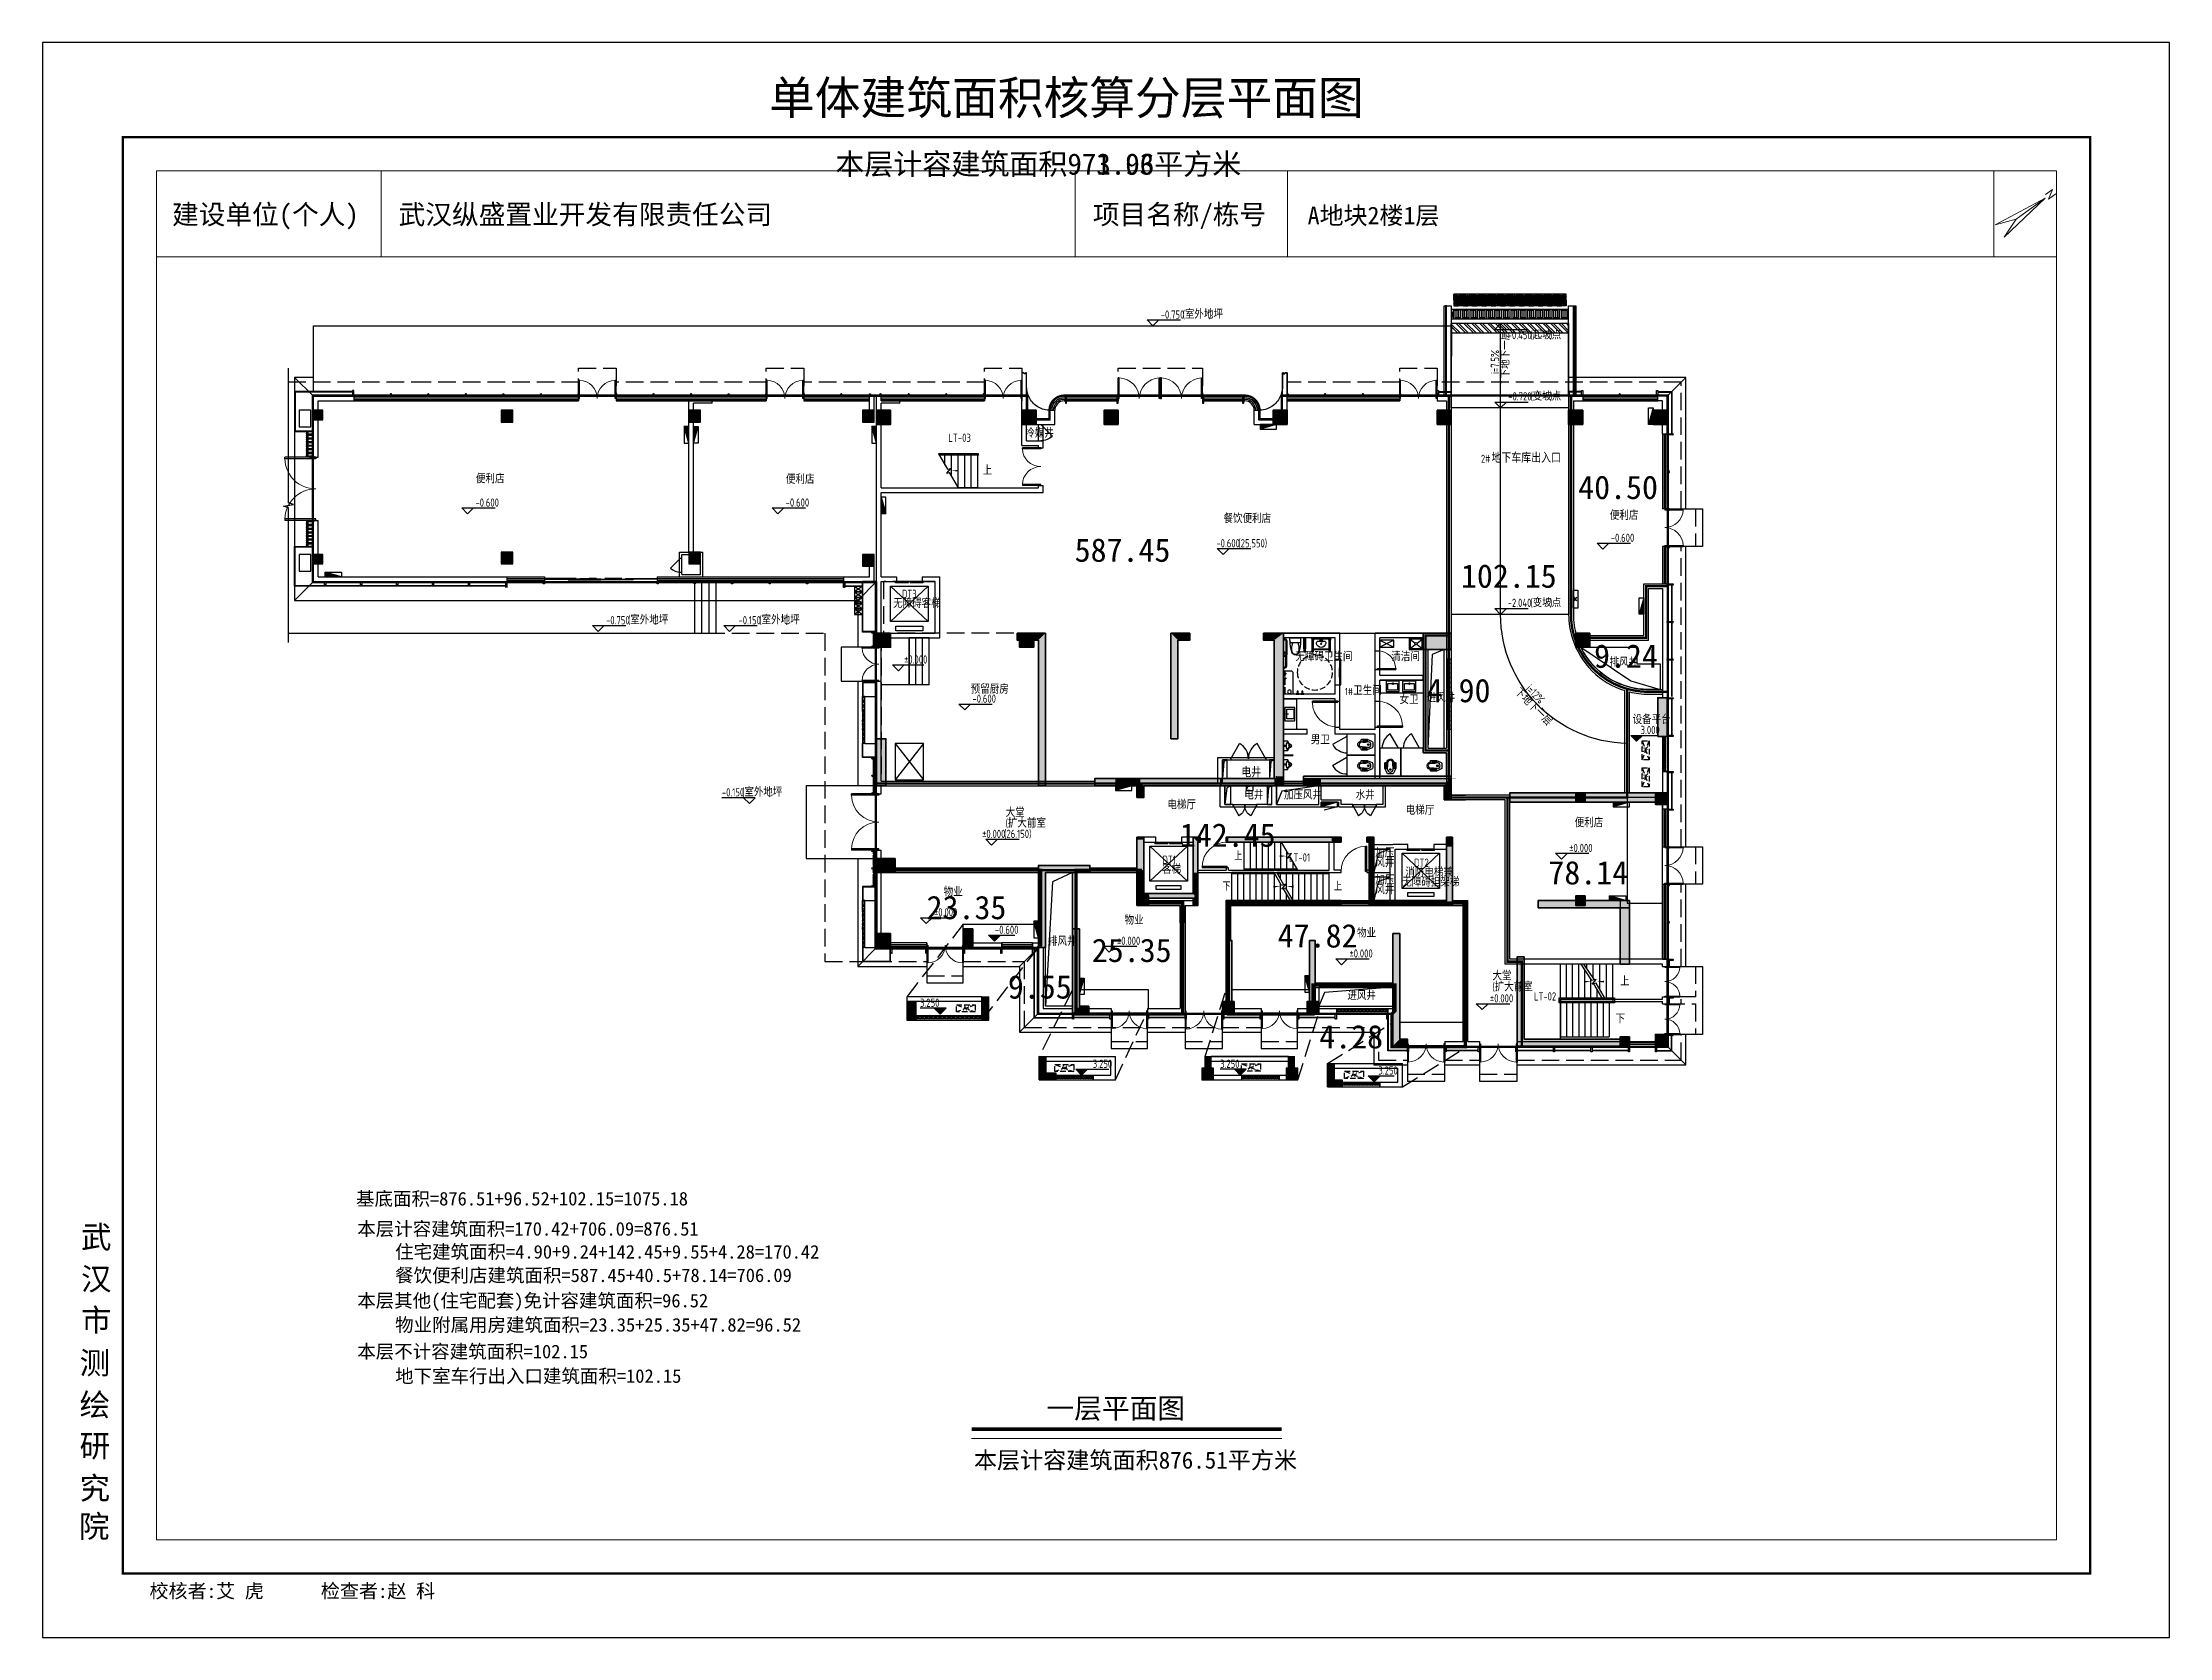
# Model space of a CAD drawing. Extents: x 513700 to 513844, y -232466 to -232398.
# Drawn here: x 513753.6 to 513844.3, y -232466 to -232398 of the extents above; entities that cross this region are included whole.
import ezdxf
from ezdxf.enums import TextEntityAlignment as Align

# ---------------------------------------------------------------- set-up
doc = ezdxf.new("R2010")
doc.units = 0
doc.header["$LTSCALE"] = 1000
for name, pattern in [('$1$DASH', [0.35, 0.25, -0.1]), ('__DASH', [0.35, 0.25, -0.1]), ('CACHE2', [0.1875, 0.125, -0.0625]), ('CONTINOUS', [0]), ('DASH', [0.35, 0.25, -0.1])]:
    doc.linetypes.add(name, pattern=pattern)
doc.layers.get('0').update_dxf_attribs({"color": 252})
for name, color, linetype in [('$0$A-ANNO-100-TXT', 252, 'Continuous'), ('$0$A-HOLE-E', 252, 'Continuous'), ('$0$AA-空调', 252, '$1$DASH'), ('$计容结果', 7, 'Continuous'), ('2#HXT-1F$0$A-ANNO-100-SYMB', 252, 'Continuous'), ('2#HXT-1F$0$A-ANNO-100-TXT', 252, 'Continuous'), ('2#HXT-1F$0$A-DOOR', 253, 'Continuous'), ('2#HXT-1F$0$A-FIRE-DOOR', 252, 'Continuous'), ('2#HXT-1F$0$A-HOLE-E', 253, 'Continuous'), ('2#HXT-1F$0$A-PATT-COLU', 253, 'Continuous'), ('2#HXT-1F$0$A-STAIR', 253, 'Continuous'), ('2#HXT-1F$0$A-STR-CONC-B', 253, 'Continuous'), ('2#HXT-1F$0$A-STR-CONC-C', 253, 'Continuous'), ('2#HXT-1F$0$A-WALL-S', 253, 'Continuous'), ('2#HXT-1F$0$A-WINDOW', 253, 'Continuous'), ('2#HXT-1F$0$AA-DOOR_FIRE_TEXT', 253, 'Continuous'), ('6#-造型-1F（实施版）石材-STONE-S', 253, 'Continuous'), ('6#-造型-1F（实施版）金属型材-METAL-S', 253, 'Continuous'), ('6#-造型-银白色铝板', 252, 'Continuous'), ('_0', 252, 'Continuous'), ('A-ANNO-100-DIM-E', 253, 'Continuous'), ('A-ANNO-100-SYMB', 253, 'Continuous'), ('A-ANNO-100-TXT', 252, 'Continuous'), ('A-ANNO-20-SYMB', 252, 'Continuous'), ('A-ANNO-20-TXT', 252, 'Continuous'), ('A-ANNO-50-SYMB', 252, 'Continuous'), ('A-DOOR', 252, 'Continuous'), ('A-Drain-Well', 253, 'Continuous'), ('A-FIRE-DOOR', 252, 'Continuous'), ('A-HOLE-E', 253, 'Continuous'), ('A-HOLE-H', 252, 'CACHE2'), ('A-Line', 252, 'Continuous'), ('A-PATT-COLU', 253, 'Continuous'), ('A-STAIR', 252, 'Continuous'), ('A-STONE-S', 253, 'Continuous'), ('A-STR-CONC-B', 252, 'Continuous'), ('A-STR-CONC-C', 253, 'Continuous'), ('A-STR-CONC-H', 253, 'Continuous'), ('A-TECH-SANT', 253, 'Continuous'), ('A-WALL-S', 252, 'Continuous'), ('A-WINDOW', 253, 'Continuous'), ('AA-DIM_SYMB', 253, 'Continuous'), ('AA-STAIR', 252, 'Continuous'), ('AA-WALL', 252, 'Continuous'), ('DIM_SYMB', 252, 'Continuous'), ('HOLE-FLOOR', 252, 'Continuous'), ('LVTRY', 253, 'Continuous'), ('PROMPT', 252, 'Continuous'), ('PUB_HATCH', 252, 'Continuous'), ('PUB_TEXT', 252, 'Continuous'), ('建-空调', 253, 'DASH'), ('楼层注记', 7, 'Continuous'), ('洁具', 253, 'Continuous'), ('立面轮廓', 253, 'Continuous'), ('降板', 253, 'Continuous'), ('面积', 6, 'Continuous'), ('面积-计容-商业-1', 3, 'Continuous')]:
    doc.layers.add(name, color=color, linetype=linetype)
for name, color, linetype, lineweight in [('P-FIRE-FH', 252, 'Continuous', 25), ('S-COLU', 252, 'Continuous', 35), ('S-COLU-HATC', 252, 'Continuous', 25), ('S-WALL', 252, 'Continuous', 35), ('S-WALL-HATC', 252, 'Continuous', 25), ('图廓', 252, 'Continuous', 9), ('面校计算20250301', 7, '__DASH', 0), ('面积-不计容-地下室-1', 4, 'Continuous', 0), ('面积-免计容-物业附属用房-1', 18, 'Continuous', 0), ('面积-计容-住宅-1', 1, 'Continuous', 0), ('面积-计容-餐饮便利店-1', 3, 'Continuous', 0)]:
    doc.layers.add(name, color=color, linetype=linetype, lineweight=lineweight)
doc.layers.add('打印图框', color=252, linetype='Continuous', plot=False)
doc.styles.add('2#HXT-1F$0$STANDARD', font='GBENOR', dxfattribs={"bigfont": 'GBCBIG'})
doc.styles.add('_TCH_SPACE', font='TSSDENG.shx', dxfattribs={"width": 0.8, "height": 5, "bigfont": 'hztxt.shx'})
doc.styles.add('DIM_FONT', font='SIMPLEX', dxfattribs={"width": 0.7, "bigfont": 'GBCBIG'})
doc.styles.add('dw', font='simhei.ttf')
doc.styles.add('STYLE1', font='stylu.ttf')
doc.styles.add('tkhz1', font='txt.shx', dxfattribs={"width": 0.8, "bigfont": 'hztxt.shx'})
doc.styles.add('TYDG_02', font='TSSDENG.shx', dxfattribs={"width": 0.8, "bigfont": 'hztxt.shx'})
doc.styles.add('宋体', font='simsun.ttc', dxfattribs={"width": 0.7, "height": 10})

msp = doc.modelspace()

# ---------------------------------------------------------------- texts
at = {"layer": '$计容结果', "style": 'dw'}
for s in ['本层计容建筑面积971.96平方米', '本层计容建筑面积973.03平方米', '本层计容建筑面积973.03平方米']:
    msp.add_text(s, height=0.90647, dxfattribs=at).set_placement((513787.416, -232403.65))
at = {"color": 252, "linetype": 'CONTINOUS', "style": 'DIM_FONT', "text_generation_flag": 4, "width": 0.8}
msp.add_text('K', height=0.151, rotation=0.23235, dxfattribs=at).set_placement((513818.912, -232421.663))
at = {"layer": 'A-ANNO-100-DIM-E', "color": 252, "style": 'TYDG_02', "width": 0.8}
for s, p in [('-0.750', (513801.284, -232409.788)), ('(', (513802.219, -232409.788)), (')', (513803.339, -232409.788)), ('-0.600', (513772.078, -232417.8)), ('-0.600', (513785.299, -232417.8)), ('-0.600', (513803.657, -232419.535)), ('(25.550)', (513804.593, -232419.535)), ('-0.600', (513820.464, -232419.302)), ('-0.750', (513777.645, -232422.816)), ('(', (513778.58, -232422.816)), (')', (513779.7, -232422.816)), ('-0.150', (513783.289, -232422.816)), ('(', (513784.178, -232422.816)), (')', (513785.298, -232422.816)), ('%%P0.000', (513790.346, -232424.49)), ('-0.600', (513793.26, -232426.159)), ('3.000', (513821.738, -232427.493)), ('-0.150', (513782.58, -232430.152)), ('(', (513783.444, -232430.152)), (')', (513784.564, -232430.152)), ('%%P0.000', (513793.672, -232431.922)), ('(26.150)', (513794.608, -232431.922)), ('%%P0.000', (513818.696, -232432.521)), ('%%P0.000', (513791.624, -232435.265)), ('-0.600', (513794.219, -232436.009)), ('%%P0.000', (513799.42, -232436.479)), ('%%P0.000', (513809.327, -232437.021)), ('3.250', (513791.027, -232439.121)), ('%%P0.000', (513815.316, -232438.933)), ('3.250', (513798.391, -232441.722)), ('3.250', (513803.816, -232441.722)), ('3.250', (513810.56, -232442.007))]:
    msp.add_text(s, height=0.35, dxfattribs=at).set_placement(p)
at = {"layer": 'A-ANNO-100-DIM-E', "color": 252, "style": 'TYDG_02'}
for p in [(513802.313, -232409.788), (513778.674, -232422.816), (513784.271, -232422.816), (513783.538, -232430.152)]:
    msp.add_text('室外地坪', height=0.3526, dxfattribs=at).set_placement(p)
at = {"layer": 'A-ANNO-100-TXT', "color": 252}
for s, height, style, width, p in [('LT-03', 0.35, 'TYDG_02', 0.8, (513792.237, -232415.04)), ('2#', 0.34, '_TCH_SPACE', 0.705882, (513814.935, -232415.93)), ('1#', 0.2975, '_TCH_SPACE', 0.705882, (513809.136, -232425.828)), ('LT-01', 0.35, 'TYDG_02', 0.8, (513806.749, -232432.928)), ('LT-01', 0.35, 'TYDG_02', 0.8, (513806.749, -232432.928)), ('LT-02', 0.35, 'TYDG_02', 0.8, (513817.189, -232438.85)), ('LT-02', 0.35, 'TYDG_02', 0.8, (513817.189, -232438.85))]:
    msp.add_text(s, height=height, dxfattribs=dict(at, style=style, width=width)).set_placement(p)
for s, height, style, p in [('冷媒井', 0.3526, 'TYDG_02', (513795.511, -232414.855)), ('地下车库出入口', 0.403, '_TCH_SPACE', (513815.381, -232415.93)), ('便利店', 0.3526, 'TYDG_02', (513772.101, -232416.799)), ('便利店', 0.3526, 'TYDG_02', (513785.311, -232416.822)), ('餐饮便利店', 0.3526, 'TYDG_02', (513803.959, -232418.496)), ('便利店', 0.3526, 'TYDG_02', (513820.425, -232418.36)), ('无障碍卫生间', 0.3526, '_TCH_SPACE', (513807.024, -232424.382)), ('清洁间', 0.3526, '_TCH_SPACE', (513811.113, -232424.382)), ('排风井', 0.3526, '_TCH_SPACE', (513820.41, -232424.621)), ('排风井', 0.3526, '_TCH_SPACE', (513820.41, -232424.621)), ('预留厨房', 0.3526, 'TYDG_02', (513793.187, -232425.768)), ('卫生间', 0.3526, '_TCH_SPACE', (513809.486, -232425.828)), ('女卫', 0.3526, '_TCH_SPACE', (513811.464, -232426.215)), ('进风井', 0.3526, '_TCH_SPACE', (513812.619, -232426.135)), ('进风井', 0.3526, '_TCH_SPACE', (513812.619, -232426.135)), ('设备平台', 0.3526, '_TCH_SPACE', (513821.397, -232427.064)), ('男卫', 0.3526, '_TCH_SPACE', (513807.68, -232427.925)), ('电井', 0.403, '_TCH_SPACE', (513804.719, -232429.334)), ('排风井', 0.3526, '_TCH_SPACE', (513796.481, -232436.516)), ('排风井', 0.3526, '_TCH_SPACE', (513796.481, -232436.516)), ('进风井', 0.3526, '_TCH_SPACE', (513809.24, -232438.828))]:
    msp.add_text(s, height=height, dxfattribs=dict(at, style=style)).set_placement(p)
at = {"layer": 'A-ANNO-20-TXT', "color": 252, "style": 'TYDG_02'}
for s, p in [('无障碍客梯', (513789.881, -232422.113)), ('电井', (513804.846, -232430.278)), ('加压风井', (513806.535, -232430.278)), ('水井', (513809.592, -232430.278)), ('大堂', (513794.676, -232431.025)), ('电梯厅', (513801.567, -232430.695)), ('电梯厅', (513811.727, -232430.929)), ('扩大前室', (513794.769, -232431.475)), ('便利店', (513818.929, -232431.46)), ('加压', (513810.428, -232432.746)), ('风井', (513810.428, -232433.166)), ('客梯', (513801.346, -232433.447)), ('加压', (513810.428, -232433.899)), ('无障碍担架梯', (513811.581, -232433.993)), ('消防电梯兼', (513811.709, -232433.573)), ('物业', (513792.035, -232434.41)), ('风井', (513810.428, -232434.319)), ('物业', (513799.745, -232435.615)), ('物业', (513809.652, -232436.161)), ('大堂', (513815.425, -232437.983)), ('扩大前室', (513815.519, -232438.451))]:
    msp.add_text(s, height=0.3526, dxfattribs=at).set_placement(p)
at = {"layer": 'A-ANNO-20-TXT', "color": 252, "style": 'TYDG_02', "width": 0.8}
for s, p in [('DT3', (513790.255, -232421.693)), ('(', (513794.676, -232431.475)), (')', (513795.796, -232431.475)), ('DT1', (513801.358, -232433.027)), ('DT2', (513812.083, -232433.153)), ('(', (513815.425, -232438.451)), (')', (513816.545, -232438.451))]:
    msp.add_text(s, height=0.35, dxfattribs=at).set_placement(p)
at = {"layer": 'A-ANNO-50-SYMB', "color": 252, "style": 'TYDG_02'}
for s, p in [('上', (513820.86, -232438.219)), ('下', (513820.668, -232439.819))]:
    msp.add_text(s, height=0.353, dxfattribs=at).set_placement(p)
at = {"layer": 'DIM_SYMB', "color": 252, "style": 'TYDG_02'}
msp.add_text('上', height=0.353, dxfattribs=at).set_placement((513793.7, -232416.444))
at = {"layer": 'PROMPT', "color": 252, "style": 'TYDG_02'}
msp.add_text('重合的墙体', height=0.0403, dxfattribs=at).set_placement((513813.594, -232429.414))
at = {"layer": '图廓', "color": 0, "style": 'STYLE1'}
msp.add_text('单体建筑面积核算分层平面图', height=1.4291, dxfattribs=at).set_placement((513797.264, -232401.515), align=Align.BOTTOM_CENTER)
at = {"layer": '图廓', "color": 0, "linetype": 'ByBlock', "ltscale": 2, "style": 'tkhz1'}
msp.add_text('N', height=0.381, rotation=305.63272, dxfattribs=at).set_placement((513839.362, -232404.374), align=Align.TOP_CENTER)
at = {"layer": '图廓', "color": 0}
for s, height, style, p in [('建设单位(个人)', 0.8336, 'dw', (513759.149, -232405.763)), ('武汉纵盛置业开发有限责任公司', 0.83364, 'dw', (513768.805, -232405.763)), ('项目名称/栋号', 0.8336, 'dw', (513798.389, -232405.763)), ('A地块2楼1层', 0.7488, 'dw', (513807.546, -232405.763)), (' 校核者:艾 虎      检查者:赵 科', 0.59546, '宋体', (513757.782, -232464.312))]:
    msp.add_text(s, height=height, dxfattribs=dict(at, style=style)).set_placement(p)
at = {"layer": '图廓', "color": 0, "linetype": 'Continuous', "style": 'STYLE1'}
for s, p in [('武', (513755.268, -232449.408)), ('汉', (513755.268, -232451.193)), ('市', (513755.268, -232452.945)), ('测', (513755.208, -232454.771)), ('绘', (513755.208, -232456.556)), ('研', (513755.208, -232458.308)), ('究', (513755.208, -232460.11)), ('院', (513755.179, -232461.739))]:
    msp.add_text(s, height=0.953, dxfattribs=at).set_placement(p)
at = {"layer": '图廓', "color": 7, "style": 'dw'}
msp.add_text('本层计容建筑面积876.51平方米', height=0.72177, dxfattribs=at).set_placement((513793.322, -232458.801))
at = {"layer": '楼层注记', "color": 7, "style": 'dw'}
msp.add_text('一层平面图', height=0.8661, dxfattribs=at).set_placement((513796.417, -232456.665))
at = {"layer": '面校计算20250301', "color": 7, "style": 'dw'}
for s, p in [('基底面积=876.51+96.52+102.15=1075.18', (513766.989, -232447.585)), ('本层计容建筑面积=170.42+706.09=876.51', (513767.042, -232448.871)), ('住宅建筑面积=4.90+9.24+142.45+9.55+4.28=170.42', (513768.655, -232449.849)), ('餐饮便利店建筑面积=587.45+40.5+78.14=706.09', (513768.655, -232450.85)), ('本层其他(住宅配套)免计容建筑面积=96.52', (513767.042, -232451.928)), ('物业附属用房建筑面积=23.35+25.35+47.82=96.52', (513768.655, -232452.961)), ('本层不计容建筑面积=102.15', (513767.042, -232454.099)), ('地下室车行出入口建筑面积=102.15', (513768.655, -232455.143))]:
    msp.add_text(s, height=0.57741, dxfattribs=at).set_placement(p)
at = {"layer": '面积-不计容-地下室-1', "linetype": 'DASH', "ltscale": 3, "style": 'dw'}
msp.add_text('102.15', height=1, dxfattribs=at).set_placement((513814.079, -232421.258))
at = {"layer": '面积-免计容-物业附属用房-1', "ltscale": 3, "style": 'dw'}
for s, p in [('23.35', (513791.305, -232435.384)), ('25.35', (513798.347, -232437.21)), ('47.82', (513806.27, -232436.59))]:
    msp.add_text(s, height=1, dxfattribs=at).set_placement(p)
at = {"layer": '面积-计容-住宅-1', "style": 'dw'}
for s, p in [('9.24', (513819.752, -232424.669)), ('4.90', (513812.619, -232426.136)), ('142.45', (513802.097, -232432.299)), ('9.55', (513794.771, -232438.768)), ('4.28', (513808.041, -232440.892))]:
    msp.add_text(s, height=1, dxfattribs=at).set_placement(p)
at = {"layer": '面积-计容-商业-1', "color": 3, "style": 'dw'}
for s, p in [('40.50', (513819.076, -232417.476)), ('587.45', (513797.617, -232420.151)), ('78.14', (513817.806, -232433.902))]:
    msp.add_text(s, height=1, dxfattribs=at).set_placement(p)

# ---------------------------------------------------------------- blocks, each defined once
blk = doc.blocks.new('2新72A$C0EC5048D')
at = {"layer": 'S-COLU-HATC'}
for points in [[(-33000, 27000), (-33600, 27000), (-33600, 26400), (-33000, 26400)], [(-26800, 27000), (-27400, 27000), (-27400, 26400), (-26800, 26400)], [(-23300, 27000), (-23900, 27000), (-23900, 26400), (-23300, 26400)], [(-16100, 27000), (-16700, 27000), (-16700, 26400), (-16100, 26400)], [(-9100, 27000), (-9700, 27000), (-9700, 26400), (-9100, 26400)], [(-3500, 27000), (-4100, 27000), (-4100, 26400), (-3500, 26400)], [(100, 27000), (-500, 27000), (-500, 26400), (100, 26400)], [(-33000, 17500), (-33600, 17500), (-33600, 16900), (-33000, 16900)], [(-26900, 17500), (-27500, 17500), (-27500, 16900), (-26900, 16900)], [(-9100, 17500), (-10300, 17500), (-10300, 16800), (-9100, 16800)], [(-3200, 17500), (-3800, 17500), (-3800, 16900), (-3200, 16900)], [(-3400, 10700), (-3800, 10700), (-3800, 10300), (-3400, 10300)], [(100, 10700), (-400, 10700), (-400, 10200), (100, 10200)], [(-32800, 7900), (-33600, 7900), (-33600, 7300), (-32800, 7300)], [(-22000, 6300), (-22500, 6300), (-22500, 5900), (-22000, 5900)], [(-3400, 6300), (-3800, 6300), (-3800, 5900), (-3400, 5900)], [(-33000, 4700), (-33600, 4700), (-33600, 4100), (-33000, 4100)], [(-29500, 4900), (-29900, 4900), (-29900, 4100), (-29500, 4100)], [(-18350, 1800), (-18850, 1800), (-18850, 1300), (-18350, 1300)], [(-14750, 1800), (-15250, 1800), (-15250, 1300), (-14750, 1300)], [(-1500, 300), (-1900, 300), (-1900, -100), (-1500, -100)], [(100, 400), (-400, 400), (-400, -100), (100, -100)]]:
    blk.add_hatch(color=256, dxfattribs=at).paths.add_polyline_path(points)
at = {"layer": 'S-WALL-HATC'}
for points in [[(-27600, 17500), (-27600, 17200), (-26700, 17200), (-26700, 11000), (-26400, 11000), (-26400, 17500)], [(-20250, 17500), (-21050, 17500), (-21050, 13000), (-20750, 13000), (-20750, 17200), (-20250, 17200)], [(-17100, 17500), (-17100, 17200), (-16650, 17200), (-16650, 11300), (-18918, 11300), (-18918, 11000), (-16250, 11000), (-16250, 17500), (-16989, 17500)], [(-300, 13100), (100, 13100), (100, 14750), (-300, 14750)], [(-33600, 11000), (-33200, 11000), (-33200, 13000), (-33600, 13000)], [(-18918, 11000), (-18918, 11300), (-24300, 11300), (-24300, 11000), (-22500, 11000), (-22500, 10500), (-22200, 10500), (-22200, 11000), (-19900, 11000)], [(-9300, 10400), (-9100, 10400), (-9100, 11400), (-15400, 11400), (-15400, 11000), (-9400, 11000), (-9400, 10400)], [(-3800, 10700), (-6600, 10700), (-6600, 10300), (-3800, 10300)], [(-3400, 10700), (-400, 10700), (-400, 10300), (-3400, 10300)], [(-20100, 5900), (-19900, 5900), (-19900, 8600), (-19800, 8600), (-19800, 8800), (-20100, 8800), (-20100, 6400), (-22200, 6400), (-22200, 8800), (-22500, 8800), (-22500, 6200), (-20100, 6200)], [(-18700, 8800), (-18700, 8600), (-13800, 8600), (-13800, 8800)], [(-9050, 8800), (-9300, 8800), (-9300, 6100), (-12400, 6100), (-12400, 8800), (-12700, 8800), (-12700, 8600), (-12600, 8600), (-12600, 5900), (-9050, 5900)], [(-26644, 4100), (-26400, 4100), (-26400, 7300), (-24500, 7300), (-24500, 7600), (-26700, 7600), (-26700, 4100)], [(-13800, 5900), (-13800, 6100), (-18700, 6100), (-18700, 5900)], [(-1500, 6100), (-5400, 6100), (-5400, 5800), (-1500, 5800)], [(-1900, 3400), (-1500, 3400), (-1500, 5800), (-1900, 5800)], [(-25250, 4900), (-25250, 1300), (-24550, 1300), (-24550, 1600), (-24950, 1600), (-24950, 4900), (-25200, 4900)], [(-11600, 4700), (-11300, 4700), (-11300, 200), (-10975, 200), (-10975, -100), (-11600, -100)], [(-18450, 1800), (-18450, 4400), (-18700, 4400), (-18700, 1800)], [(-14900, 1800), (-14900, 4400), (-15150, 4400), (-15150, 1800)], [(-1900, 200), (-6000, 200), (-6000, 3700), (-6300, 3700), (-6300, -100), (-1900, -100)]]:
    blk.add_hatch(color=256, dxfattribs=at).paths.add_polyline_path(points)
at = {"layer": 'S-COLU', "elevation": 0}
for points in [[(-33000, 27000), (-33600, 27000), (-33600, 26400), (-33000, 26400)], [(-26800, 27000), (-27400, 27000), (-27400, 26400), (-26800, 26400)], [(-23300, 27000), (-23900, 27000), (-23900, 26400), (-23300, 26400)], [(-16100, 27000), (-16700, 27000), (-16700, 26400), (-16100, 26400)], [(-9100, 27000), (-9700, 27000), (-9700, 26400), (-9100, 26400)], [(-3500, 27000), (-4100, 27000), (-4100, 26400), (-3500, 26400)], [(100, 27000), (-500, 27000), (-500, 26400), (100, 26400)], [(-33000, 17500), (-33600, 17500), (-33600, 16900), (-33000, 16900)], [(-26900, 17500), (-27500, 17500), (-27500, 16900), (-26900, 16900)], [(-9100, 17500), (-10300, 17500), (-10300, 16800), (-9100, 16800)], [(-3200, 17500), (-3800, 17500), (-3800, 16900), (-3200, 16900)], [(-3400, 10700), (-3800, 10700), (-3800, 10300), (-3400, 10300)], [(100, 10700), (-400, 10700), (-400, 10200), (100, 10200)], [(-32800, 7900), (-33600, 7900), (-33600, 7300), (-32800, 7300)], [(-22000, 6300), (-22500, 6300), (-22500, 5900), (-22000, 5900)], [(-3400, 6300), (-3800, 6300), (-3800, 5900), (-3400, 5900)], [(-33000, 4700), (-33600, 4700), (-33600, 4100), (-33000, 4100)], [(-29500, 4900), (-29900, 4900), (-29900, 4100), (-29500, 4100)], [(-18350, 1800), (-18850, 1800), (-18850, 1300), (-18350, 1300)], [(-14750, 1800), (-15250, 1800), (-15250, 1300), (-14750, 1300)], [(-1500, 300), (-1900, 300), (-1900, -100), (-1500, -100)], [(100, 400), (-400, 400), (-400, -100), (100, -100)]]:
    blk.add_lwpolyline(points, close=True, dxfattribs=at)
at = {"layer": 'S-WALL', "elevation": 0}
for points in [[(-27600, 17500), (-27600, 17200), (-26700, 17200), (-26700, 11000), (-26400, 11000), (-26400, 17500)], [(-20250, 17500), (-21050, 17500), (-21050, 13000), (-20750, 13000), (-20750, 17200), (-20250, 17200), (-20250, 17500)], [(-17100, 17500), (-17100, 17200), (-16650, 17200), (-16650, 11300), (-18918, 11300), (-18918, 11000), (-16250, 11000), (-16250, 17500), (-16989, 17500)], [(-300, 13100), (100, 13100), (100, 14750), (-300, 14750)], [(-33600, 11000), (-33200, 11000), (-33200, 13000), (-33600, 13000)], [(-18918, 11000), (-18918, 11300), (-24300, 11300), (-24300, 11000), (-22500, 11000), (-22500, 10500), (-22200, 10500), (-22200, 11000), (-19900, 11000)], [(-9300, 10400), (-9100, 10400), (-9100, 11400), (-15400, 11400), (-15400, 11000), (-9400, 11000), (-9400, 10400)], [(-3800, 10700), (-6600, 10700), (-6600, 10300), (-3800, 10300)], [(-400, 10700), (-3400, 10700)], [(-3400, 10700), (-400, 10700), (-400, 10300), (-3400, 10300)], [(-20100, 5900), (-19900, 5900), (-19900, 8600), (-19800, 8600), (-19800, 8800), (-20100, 8800), (-20100, 6400), (-22200, 6400), (-22200, 8800), (-22500, 8800), (-22500, 6200), (-20100, 6200), (-20100, 5900)], [(-18700, 8800), (-18700, 8600), (-13800, 8600), (-13800, 8800), (-18700, 8800)], [(-9050, 8800), (-9300, 8800), (-9300, 6100), (-12400, 6100), (-12400, 8800), (-12700, 8800), (-12700, 8600), (-12600, 8600), (-12600, 5900), (-9050, 5900), (-9050, 8800)], [(-26644, 4100), (-26400, 4100), (-26400, 7300), (-24500, 7300), (-24500, 7600), (-26700, 7600), (-26700, 4100)], [(-13800, 5900), (-13800, 6100), (-18700, 6100), (-18700, 5900), (-13800, 5900)], [(-1500, 6100), (-5400, 6100), (-5400, 5800), (-1500, 5800)], [(-2100, 6100), (-3400, 6100)], [(-1900, 3400), (-1500, 3400), (-1500, 5800), (-1900, 5800)], [(-25250, 4900), (-25250, 1300), (-24550, 1300), (-24550, 1600), (-24950, 1600), (-24950, 4900), (-25200, 4900)], [(-11600, 4700), (-11300, 4700), (-11300, 200), (-10975, 200), (-10975, -100), (-11600, -100), (-11600, 4700)], [(-18450, 1800), (-18450, 4400), (-18700, 4400), (-18700, 1800)], [(-14900, 1800), (-14900, 4400), (-15150, 4400), (-15150, 1800)], [(-5600, 200), (-6000, 200), (-6000, 3700), (-6300, 3700), (-6300, -100), (-1900, -100), (-1900, 200)]]:
    blk.add_lwpolyline(points, close=True, dxfattribs=at)
blk = doc.blocks.new('2新282#HXT-1F$0$$TWTSYS$00000508')
for p, q in [((-0.5, 0.5), (0.32, 1.22)), ((-0.5, 0.5), (-0.5, -0.5)), ((-0.5, -0.5), (0.5, 0.5)), ((0.5, 0.5), (-0.5, 0.5)), ((0.5, -0.5), (0.5, 0.5)), ((-0.5, -0.5), (0.5, -0.5))]:
    blk.add_line(p, q)
blk.add_solid([(0.5, -0.5), (0.5, 0.5), (-0.5, -0.5)])
blk = doc.blocks.new('2新292#HXT-1F$0$$WINLIB2D$00000039')
at = {"color": 0}
for points in [[(-0.5, 0.5), (-0.5, -0.5)], [(0.5, 0.5), (-0.5, 0.5)], [(-0.5, 0.17), (0.5, 0.17)], [(-0.45, -0.17), (-0.5, 0.08)], [(-0.38, -0.17), (-0.45, 0.17)], [(-0.32, -0.17), (-0.38, 0.17)], [(-0.25, -0.17), (-0.31, 0.17)], [(-0.18, -0.17), (-0.24, 0.17)], [(-0.11, -0.17), (-0.18, 0.17)], [(-0.04, -0.17), (-0.11, 0.17)], [(0.02, -0.17), (-0.04, 0.17)], [(0.09, -0.17), (0.03, 0.17)], [(0.16, -0.17), (0.1, 0.17)], [(0.23, -0.17), (0.16, 0.17)], [(0.3, -0.17), (0.23, 0.17)], [(0.36, -0.17), (0.3, 0.17)], [(0.43, -0.17), (0.37, 0.17)], [(0.5, -0.17), (0.44, 0.17)], [(0.5, -0.5), (0.5, 0.5)], [(-0.5, -0.17), (0.5, -0.17)], [(0.5, -0.5), (-0.5, -0.5)]]:
    blk.add_lwpolyline(points, dxfattribs=at)
blk = doc.blocks.new('2新154_FZH')
blk.add_lwpolyline([(-0.5, -0.5), (0.5, -0.5), (0.5, 0.5), (-0.5, 0.5)], close=True)
at = {"layer": 'PUB_HATCH'}
blk.add_solid([(-0.5, -0.5), (0.5, -0.5), (-0.5, 0.5), (0.5, 0.5)], dxfattribs=at)
blk = doc.blocks.new('2新252#HXT-1F$0$$DORLIB2D$00000127')
at = {"color": 0}
for points in [[(-0.533, 0.795), (-0.533, 0.69)], [(-0.033, 0.795), (-0.533, 0.795)], [(-0.033, 0.69), (-0.533, 0.69)], [(0.5, 0.5), (-0.5, 0.5)], [(-0.033, 0.795), (-0.033, 0.69)], [(0.533, 0.795), (0.033, 0.795)], [(0.033, 0.795), (0.033, 0.69)], [(0.533, 0.69), (0.033, 0.69)], [(0.533, 0.795), (0.533, 0.69)]]:
    blk.add_lwpolyline(points, dxfattribs=at)
blk = doc.blocks.new('2新262#HXT-1F$0$$DorLib2D$00000001')
for p, q in [((0.45, 0.975), (0.5, 0.975)), ((0.45, 0), (0.45, 0.975)), ((0.5, 0), (0.5, 0.975)), ((0.5, 0), (0.45, 0))]:
    blk.add_line(p, q)
at = {"lineweight": 13}
blk.add_arc((0.475, 0), 0.975, 91.46928, 180, dxfattribs=at)
blk = doc.blocks.new('2新272#HXT-1F$0$$DorLib2D$00000231')
at = {"color": 0}
for p, q in [((-0.5, 0), (-0.25, 0.433)), ((0.5, 0), (0.25, 0.433))]:
    blk.add_line(p, q, dxfattribs=at)
for centre, start, end in [((-0.5, 0), 0, 60), ((0.5, 0), 120, 180)]:
    blk.add_arc(centre, 0.5, start, end, dxfattribs=at)
blk = doc.blocks.new('2新242#HXT-1F')
at = {"layer": '2#HXT-1F$0$A-PATT-COLU'}
for points in [[(-59162, -20898), (-58262, -20898), (-58112, -20798), (-58112, -20598), (-59162, -20598)], [(-57962, -21398), (-57962, -20898), (-58112, -20798), (-58262, -20898), (-58262, -21398)], [(-58112, -20798), (-57962, -20898), (-54612, -20898), (-54612, -20598), (-58112, -20598)], [(-54612, -20598), (-54612, -20898), (-52412, -20898), (-52412, -20598)], [(-52412, -20598), (-52412, -20898), (-52012, -20898), (-52312, -20598)], [(-52312, -20598), (-52012, -20898), (-52012, -20498), (-52312, -20498)], [(-51162, -20898), (-50412, -20898), (-50412, -20598), (-51162, -20598)], [(-50412, -20598), (-50412, -20898), (-47662, -20898), (-47662, -20598)], [(-47662, -20598), (-47662, -20898), (-45162, -20898), (-44862, -20598)], [(-45162, -21398), (-44862, -21398), (-44862, -20598), (-45162, -20898)], [(-44862, -21498), (-44862, -21398), (-45162, -21398), (-45162, -21498)], [(-58262, -23198), (-57962, -23198), (-57962, -23098), (-58262, -23098)], [(-58262, -24498), (-57962, -24498), (-57962, -23198), (-58262, -23198)], [(-55862, -23098), (-55662, -23298), (-55562, -23298), (-55562, -23098)], [(-55862, -24598), (-55662, -24598), (-55662, -23298), (-55862, -23098)], [(-54462, -23298), (-54362, -23298), (-54362, -23098), (-54462, -23098)], [(-54362, -23098), (-54362, -23298), (-49962, -23298), (-49962, -23098)], [(-49962, -23098), (-49962, -23298), (-49562, -23298), (-49562, -23098)], [(-48462, -23298), (-48362, -23298), (-48162, -23098), (-48462, -23098)], [(-48362, -23498), (-48162, -23498), (-48162, -23098), (-48362, -23298)], [(-48362, -24598), (-48162, -24598), (-48162, -23498), (-48362, -23498)], [(-45062, -23498), (-44812, -23498), (-44812, -23098), (-45062, -23098)], [(-45062, -25798), (-44812, -25998), (-44812, -23498), (-45062, -23498)], [(-58262, -25498), (-57962, -25498), (-57962, -24498), (-58262, -24498)], [(-55795, -25598), (-55662, -25598), (-55662, -24598), (-55862, -24598), (-55862, -25498)], [(-48362, -24598), (-48362, -25023), (-48162, -25023), (-48162, -24598)], [(-57762, -25498), (-57762, -25698), (-55862, -25698), (-55795, -25598), (-55862, -25498)], [(-55662, -25998), (-55662, -25598), (-55795, -25598), (-55862, -25698), (-55862, -25998)], [(-54462, -25998), (-54362, -25998), (-54362, -25798), (-54462, -25798)], [(-54362, -25798), (-54362, -25998), (-49562, -25998), (-49562, -25798)], [(-48162, -25798), (-48162, -25423), (-48362, -25423), (-48362, -25998)], [(-48162, -25798), (-48362, -25998), (-47362, -25998), (-47362, -25798)], [(-47362, -25798), (-47362, -25998), (-44812, -25998), (-45062, -25798)]]:
    blk.add_hatch(color=256, dxfattribs=at).paths.add_polyline_path(points)
at = {"layer": '2#HXT-1F$0$A-ANNO-100-SYMB'}
for points in [[(-53832, -23898, 0, 0, 0), (-51882, -23898, 0, 80, 0), (-52182, -23898, 0, 0, 0)], [(-54352, -25198, 0, 0, 0), (-52142, -25198, 0, 80, 0), (-52442, -25198, 0, 0, 0)], [(-49932, -25198, 0, 0, 0), (-51882, -25198, 0, 80, 0), (-51582, -25198, 0, 0, 0)]]:
    blk.add_lwpolyline(points, format="xyseb", dxfattribs=at)
at = {"layer": '2#HXT-1F$0$A-FIRE-DOOR'}
for p, q in [((-54162, -21698), (-53162, -21698)), ((-49062, -21698), (-48062, -21698)), ((-54162, -21798), (-53162, -21798)), ((-49062, -21798), (-48062, -21798))]:
    blk.add_line(p, q, dxfattribs=at)
at = {"layer": '2#HXT-1F$0$A-HOLE-E'}
for points in [[(-54512, -21698), (-54262, -21698), (-54262, -20898), (-54512, -20898)], [(-53612, -21098), (-53312, -21098), (-53312, -20898), (-53612, -20898)], [(-52712, -21698), (-52512, -21698), (-52512, -20898), (-52712, -20898)], [(-50512, -20898), (-52312, -20898), (-52312, -21698), (-50512, -21698)], [(-47462, -23598), (-48162, -23598), (-48162, -24598), (-47462, -24598)], [(-47462, -24798), (-48162, -24798), (-48162, -25798), (-47462, -25798)]]:
    blk.add_lwpolyline(points, close=True, dxfattribs=at)
for points in [[(-54262, -20898), (-54427, -20995), (-54512, -21698)], [(-53312, -20898), (-53556, -20953), (-53612, -21098)], [(-52512, -20898), (-52651, -20968), (-52712, -21698)], [(-50512, -20898), (-52092, -21127), (-52312, -21698)], [(-47462, -23598), (-47984, -23789), (-48162, -24598)], [(-47462, -24798), (-47984, -24989), (-48162, -25798)]]:
    blk.add_lwpolyline(points, dxfattribs=at)
at = {"layer": '2#HXT-1F$0$A-STAIR'}
for p, q in [((-57712, -24973), (-57712, -23473)), ((-57712, -23473), (-56112, -23473)), ((-57712, -24973), (-56112, -23473)), ((-57712, -23473), (-56112, -24973)), ((-56112, -23473), (-56112, -24973)), ((-53702, -23298), (-52098, -23298)), ((-53702, -23298), (-53702, -24438)), ((-53442, -23298), (-53442, -24438)), ((-53182, -23298), (-53182, -24438)), ((-52922, -23298), (-52922, -24438)), ((-52662, -23298), (-52662, -24438)), ((-52402, -23298), (-52402, -24438)), ((-52142, -23298), (-52142, -24438)), ((-51797, -23820), (-52098, -23298)), ((-53702, -24438), (-53702, -24498)), ((-53702, -24438), (-51440, -24438)), ((-53702, -24438), (-53702, -24498)), ((-51882, -23673), (-51882, -24438)), ((-51847, -23993), (-51675, -23787)), ((-51717, -23958), (-51847, -23993)), ((-51675, -23787), (-51797, -23820)), ((-51406, -24498), (-51717, -23958)), ((-51622, -24123), (-51622, -24438)), ((-46962, -25273), (-46962, -23773)), ((-46962, -23773), (-45362, -23773)), ((-46962, -25273), (-45362, -23773)), ((-46962, -23773), (-45362, -25273)), ((-45362, -23773), (-45362, -25273)), ((-56112, -24973), (-57712, -24973)), ((-57437, -25323), (-57437, -25148)), ((-57437, -25148), (-56387, -25148)), ((-56387, -25323), (-57437, -25323)), ((-56387, -25148), (-56387, -25323)), ((-52416, -24598), (-54222, -24598)), ((-54222, -24658), (-54222, -24598)), ((-52416, -24598), (-54222, -24598)), ((-54222, -24658), (-54222, -24598)), ((-54222, -25798), (-54222, -24658)), ((-52382, -24658), (-54222, -24658)), ((-53962, -25798), (-53962, -24658)), ((-53702, -24498), (-51406, -24498)), ((-53702, -24498), (-51406, -24498)), ((-53702, -25798), (-53702, -24658)), ((-53442, -25798), (-53442, -24658)), ((-53182, -25798), (-53182, -24658)), ((-52922, -25798), (-52922, -24658)), ((-52662, -25798), (-52662, -24658)), ((-52097, -25151), (-52416, -24598)), ((-52402, -25798), (-52402, -24658)), ((-50062, -24598), (-52301, -24598)), ((-51997, -25124), (-52301, -24598)), ((-50062, -24598), (-52301, -24598)), ((-50062, -24658), (-52266, -24658)), ((-52142, -24873), (-52142, -24658)), ((-52142, -25798), (-52142, -25073)), ((-51917, -25102), (-52097, -25151)), ((-52089, -25308), (-51917, -25102)), ((-51917, -25262), (-52089, -25308)), ((-51723, -25798), (-52017, -25289)), ((-51608, -25798), (-51917, -25262)), ((-51882, -25323), (-51882, -24658)), ((-51622, -25773), (-51622, -24658)), ((-51362, -25798), (-51362, -24658)), ((-51102, -25798), (-51102, -24658)), ((-50842, -25798), (-50842, -24658)), ((-50582, -25798), (-50582, -24658)), ((-50322, -25798), (-50322, -24658)), ((-50062, -24658), (-50062, -24598)), ((-50062, -24658), (-50062, -24598)), ((-50062, -25798), (-50062, -24658)), ((-45362, -25273), (-46962, -25273)), ((-51723, -25798), (-54222, -25798)), ((-51882, -25798), (-51882, -25523)), ((-50062, -25798), (-51608, -25798)), ((-46712, -25623), (-46712, -25448)), ((-46712, -25448), (-45612, -25448)), ((-45612, -25623), (-46712, -25623)), ((-45612, -25448), (-45612, -25623))]:
    blk.add_line(p, q, dxfattribs=at)
at = {"layer": '2#HXT-1F$0$A-STR-CONC-B'}
for p, q in [((-59162, -20598), (-58112, -20598)), ((-59162, -20598), (-59162, -20898)), ((-58112, -20598), (-54612, -20598)), ((-54612, -20598), (-52412, -20598)), ((-52412, -20598), (-52312, -20598)), ((-52312, -20598), (-52312, -20498)), ((-52012, -20898), (-52012, -20498)), ((-51162, -20598), (-50412, -20598)), ((-51162, -20598), (-51162, -20898)), ((-50412, -20598), (-47662, -20598)), ((-47662, -20598), (-44862, -20598)), ((-44862, -21398), (-44862, -20598)), ((-59162, -20898), (-58262, -20898)), ((-58262, -21398), (-58262, -20898)), ((-58262, -21398), (-57962, -21398)), ((-57962, -21398), (-57962, -20898)), ((-57962, -20898), (-54612, -20898)), ((-54612, -20898), (-52412, -20898)), ((-52412, -20898), (-52012, -20898)), ((-51162, -20898), (-50412, -20898)), ((-50412, -20898), (-47662, -20898)), ((-47662, -20898), (-45162, -20898)), ((-45162, -21398), (-45162, -20898)), ((-45162, -21498), (-45162, -21398)), ((-45162, -21498), (-44862, -21498)), ((-44862, -21498), (-44862, -21398)), ((-58262, -23198), (-58262, -23098)), ((-58262, -23098), (-57962, -23098)), ((-58262, -24498), (-58262, -23198)), ((-57962, -23198), (-57962, -23098)), ((-57962, -24498), (-57962, -23198)), ((-55862, -23098), (-55562, -23098)), ((-55862, -24598), (-55862, -23098)), ((-55662, -23298), (-55562, -23298)), ((-55662, -24598), (-55662, -23298)), ((-55562, -23098), (-55562, -23298)), ((-54462, -23098), (-54362, -23098)), ((-54462, -23098), (-54462, -23298)), ((-54462, -23298), (-54362, -23298)), ((-54362, -23098), (-49962, -23098)), ((-54362, -23298), (-49962, -23298)), ((-49962, -23098), (-49562, -23098)), ((-49962, -23298), (-49562, -23298)), ((-49562, -23098), (-49562, -23298)), ((-48462, -23098), (-48162, -23098)), ((-48462, -23098), (-48462, -23298)), ((-48462, -23298), (-48362, -23298)), ((-48362, -23498), (-48362, -23298)), ((-48362, -24598), (-48362, -23498)), ((-48162, -23498), (-48162, -23098)), ((-48162, -24598), (-48162, -23498)), ((-45062, -23498), (-45062, -23098)), ((-45062, -23098), (-44812, -23098)), ((-45062, -25798), (-45062, -23498)), ((-44812, -23498), (-44812, -23098)), ((-44812, -25998), (-44812, -23498)), ((-58262, -25498), (-58262, -24498)), ((-57962, -25498), (-57962, -24498)), ((-55862, -25498), (-55862, -24598)), ((-55662, -25598), (-55662, -24598)), ((-48362, -24598), (-48362, -25023)), ((-48362, -25023), (-48162, -25023)), ((-48162, -25023), (-48162, -24598)), ((-57762, -25498), (-55862, -25498)), ((-57762, -25698), (-55862, -25698)), ((-55862, -25998), (-55862, -25698)), ((-55862, -25998), (-55662, -25998)), ((-55662, -25998), (-55662, -25598)), ((-54462, -25798), (-54362, -25798)), ((-54462, -25798), (-54462, -25998)), ((-54462, -25998), (-54362, -25998)), ((-54362, -25798), (-49562, -25798)), ((-54362, -25998), (-49562, -25998)), ((-49562, -25798), (-49562, -25998)), ((-48162, -25423), (-48362, -25423)), ((-48362, -25423), (-48362, -25998)), ((-48362, -25998), (-47362, -25998)), ((-48162, -25798), (-48162, -25423)), ((-48162, -25798), (-47362, -25798)), ((-47362, -25798), (-45062, -25798)), ((-47362, -25998), (-44812, -25998))]:
    blk.add_line(p, q, dxfattribs=at)
at = {"layer": '2#HXT-1F$0$A-WALL-S'}
for p, q in [((-52012, -20698), (-51162, -20698)), ((-54712, -21798), (-54712, -20898)), ((-54512, -21698), (-54512, -20898)), ((-54162, -21698), (-54512, -21698)), ((-54162, -21798), (-54162, -21698)), ((-52512, -21698), (-53162, -21698)), ((-53162, -21698), (-53162, -21798)), ((-52512, -21698), (-52512, -20898)), ((-52312, -21698), (-52312, -20898)), ((-52312, -21698), (-50512, -21698)), ((-52012, -20898), (-51162, -20898)), ((-50512, -21498), (-50512, -20898)), ((-50512, -21698), (-50512, -21498)), ((-50412, -21498), (-50412, -20898)), ((-50412, -21498), (-49562, -21498)), ((-50412, -21798), (-50412, -21598)), ((-50412, -21598), (-49662, -21598)), ((-49662, -21798), (-49662, -21598)), ((-49562, -21698), (-49562, -21498)), ((-49062, -21698), (-49562, -21698)), ((-49062, -21798), (-49062, -21698)), ((-47762, -21698), (-48062, -21698)), ((-48062, -21698), (-48062, -21798)), ((-47762, -21698), (-47762, -20898)), ((-47662, -21798), (-47662, -20898)), ((-44862, -21298), (-44262, -21298)), ((-44862, -21498), (-44262, -21498)), ((-54712, -21798), (-54162, -21798)), ((-53162, -21798), (-52412, -21798)), ((-52412, -21798), (-50412, -21798)), ((-49662, -21798), (-49062, -21798)), ((-48062, -21798), (-47662, -21798)), ((-57462, -23098), (-57962, -23098)), ((-57962, -23298), (-57462, -23298)), ((-57462, -23298), (-57462, -23098)), ((-55862, -23098), (-56362, -23098)), ((-56362, -23098), (-56362, -23298)), ((-56362, -23298), (-55862, -23298)), ((-54362, -23298), (-54462, -23298)), ((-50062, -24498), (-50062, -23298)), ((-49862, -24498), (-49862, -23298)), ((-48162, -23398), (-47362, -23398)), ((-46712, -23398), (-47362, -23398)), ((-46712, -23598), (-46712, -23398)), ((-45062, -23398), (-45612, -23398)), ((-45612, -23398), (-45612, -23598)), ((-59162, -24398), (-58262, -24398)), ((-54362, -24398), (-54462, -24398)), ((-54462, -24398), (-54462, -24498)), ((-54362, -24498), (-54362, -24398)), ((-48162, -23598), (-47462, -23598)), ((-47462, -25798), (-47462, -23598)), ((-47262, -25798), (-47262, -23598)), ((-47262, -23598), (-46712, -23598)), ((-45612, -23598), (-45062, -23598)), ((-59162, -24598), (-58262, -24598)), ((-55662, -24498), (-54462, -24498)), ((-55662, -24598), (-54362, -24598)), ((-54362, -24498), (-50062, -24498)), ((-54362, -24598), (-49962, -24598)), ((-49962, -24598), (-49562, -24598)), ((-49562, -24498), (-49862, -24498)), ((-49562, -24598), (-49562, -24498)), ((-48362, -24498), (-48462, -24498)), ((-48462, -24498), (-48462, -24598)), ((-48462, -24598), (-48362, -24598)), ((-57762, -25798), (-56312, -25798)), ((-57762, -25998), (-56412, -25998)), ((-56412, -26741), (-56412, -25998)), ((-56312, -25798), (-55862, -25798)), ((-56212, -26741), (-56212, -25998)), ((-56212, -25998), (-55862, -25998)), ((-54462, -26741), (-54462, -25998)), ((-54262, -26741), (-54262, -25998)), ((-49562, -25798), (-48362, -25798)), ((-49562, -25998), (-48362, -25998)), ((-48362, -25798), (-48362, -25998)), ((-44812, -25798), (-44262, -25798)), ((-44812, -25998), (-44262, -25998))]:
    blk.add_line(p, q, dxfattribs=at)
at = {"layer": '2#HXT-1F$0$A-DOOR', "xscale": 1100, "yscale": 200, "zscale": 200, "rotation": 180}
blk.add_blockref('2新252#HXT-1F$0$$DORLIB2D$00000127', (-56912, -23198), dxfattribs=at)
at = {"layer": '2#HXT-1F$0$A-DOOR', "xscale": 1100, "yscale": -200, "zscale": 200}
blk.add_blockref('2新252#HXT-1F$0$$DORLIB2D$00000127', (-46162, -23498), dxfattribs=at)
at = {"layer": '2#HXT-1F$0$A-FIRE-DOOR', "zscale": 100}
for name, p, xscale, yscale in [('2新272#HXT-1F$0$$DorLib2D$00000231', (-53662, -21748), 1000, -1000), ('2新272#HXT-1F$0$$DorLib2D$00000231', (-48562, -21748), 1000, -1000), ('2新262#HXT-1F$0$$DorLib2D$00000001', (-49012, -24548), 1100, 1100)]:
    blk.add_blockref(name, p, dxfattribs=dict(at, xscale=xscale, yscale=yscale))
at = {"layer": '2#HXT-1F$0$A-FIRE-DOOR', "xscale": -1100, "yscale": 1100, "zscale": 100, "rotation": 90}
blk.add_blockref('2新262#HXT-1F$0$$DorLib2D$00000001', (-54412, -23848), dxfattribs=at)
at = {"layer": '2#HXT-1F$0$A-STR-CONC-C', "xscale": 499.9999999996726, "yscale": 499.9999999996726, "zscale": 499.9999999996726, "rotation": 1.62584e-11}
blk.add_blockref('2新154_FZH', (-58012, -25748), dxfattribs=at)
at = {"layer": '2#HXT-1F$0$A-WINDOW', "xscale": 400, "yscale": 200, "zscale": 200, "rotation": 90}
blk.add_blockref('2新292#HXT-1F$0$$WINLIB2D$00000039', (-48262, -25223), dxfattribs=at)
at = {"layer": '2#HXT-1F$0$AA-DOOR_FIRE_TEXT', "xscale": 700.0000000000001, "yscale": 200.0000000000001, "zscale": 700.0000000000001, "rotation": 180}
blk.add_blockref('2新282#HXT-1F$0$$TWTSYS$00000508', (-50062, -21698), dxfattribs=at)
at = {"layer": '2#HXT-1F$0$A-ANNO-100-TXT', "color": 7, "style": '2#HXT-1F$0$STANDARD'}
for s, p in [('上', (-54111, -24073)), ('下', (-54612, -25373)), ('上', (-49862, -25373))]:
    blk.add_text(s, height=338, dxfattribs=at).set_placement(p)
blk = doc.blocks.new('2新12$TwtSys$00000434')
for p, q in [((-0.5, 0.5), (-0.5, -0.5)), ((-0.5, -0.5), (0.5, 0.5)), ((0.5, 0.5), (-0.5, 0.5)), ((0.5, -0.5), (0.5, 0.5)), ((-0.5, -0.5), (0.5, -0.5))]:
    blk.add_line(p, q)
blk.add_solid([(0.5, -0.5), (0.5, 0.5), (-0.5, -0.5)])
blk = doc.blocks.new('2新83A$C6440205E')
at = {"layer": 'P-FIRE-FH'}
for p, xscale, yscale, zscale, rotation in [((-8200, 25954), 700, 200, 700, 90), ((-7800, 25954), -700.0000000000001, 200.0000000000001, 700, 270), ((-200, 25954), 700, 200, 700, 90), ((16600, 26300), 700, 200, 700, 180), ((32900, 26750), -700, 200, 700, 90), ((200, 22950), 700.0000000000001, 200.0000000000001, 700.0000000000001, 270), ((32500, 18655), -700, 200, 700, 90), ((10439, 10900), 700, 200, 700, 180), ((31650, 10200), 700, 200, 700, 180), ((6700, 4869), 700, 200, 700, 90), ((8650, 2450), -700.0000000000001, 200.0000000000001, 700, 270), ((18250, 2550), 700, 200, 700, 90)]:
    blk.add_blockref('2新12$TwtSys$00000434', p, dxfattribs=dict(at, xscale=xscale, yscale=yscale, zscale=zscale, rotation=rotation))
at = {"layer": 'P-FIRE-FH', "zscale": 700}
for p, xscale, yscale in [((-23250, 20000), -700.0000000000001, 200.0000000000001), ((31493, 6200), -700, 200)]:
    blk.add_blockref('2新12$TwtSys$00000434', p, dxfattribs=dict(at, xscale=xscale, yscale=yscale))
blk = doc.blocks.new('2新15$lvtry$00000224')
at = {"color": 0}
blk.add_lwpolyline([(-205, -181), (-205, 0), (205, 0), (205, -181, 0.268068), (51, -313, -0.317765), (0, -350, -0.317765), (-51, -313, 0.268068)], format="xyb", close=True, dxfattribs=at)
for centre in [(0, -60), (0, -232)]:
    blk.add_circle(centre, 20, dxfattribs=at)
for centre, radius, start, end in [((-152, -165), 10, 114.10839, 248.1394), ((5, -516), 395, 66.66751, 114.10839), ((-243, -391), 233, 19.26394, 68.1394), ((0, -306), 24, 199.26394, 269.49984), ((0, -306), 24, 270.50016, 340.73606), ((243, -391), 233, 110.49411, 160.73606), ((158, -163), 10, 290.49411, 66.66751)]:
    blk.add_arc(centre, radius, start, end, dxfattribs=at)
for p in [(0, -60), (0, -232)]:
    blk.add_point(p, dxfattribs=at)
blk = doc.blocks.new('2新19001$plan$00000404')
for p, q in [((-28, 17), (-13, 32)), ((-13, -38), (-28, -23))]:
    blk.add_line(p, q)
blk.add_lwpolyline([(-137, -3), (-137, -3, 0.414214), (-117, -23), (-28, -23), (-28, 17), (-117, 17, 0.414214)], format="xyb", close=True)
blk.add_lwpolyline([(0, 60), (-13, 60), (-13, -60), (0, -60)], close=True)
blk = doc.blocks.new('2新20001A$C6B277EC2')
at = {"layer": 'LVTRY', "extrusion": (0, 0, -1), "zscale": -1, "rotation": 270}
for p in [(0, 0), (-200, 0)]:
    blk.add_blockref('2新19001$plan$00000404', p, dxfattribs=at)
blk = doc.blocks.new('2新16$plan$00000388')
for p, q in [((-212, 108), (-212, -108)), ((-202, -210), (-202, 210)), ((0, -221), (0, 221))]:
    blk.add_line(p, q)
blk.add_lwpolyline([(-202, -210), (-152, -221), (-102, -226), (-50, -226), (0, -221)])
for centre, radius, start, end in [((-595, 0), 129, 159.54761, 200.45239), ((-562, -12), 164, 107.24774, 159.54761), ((-580, 0), 129, 136.85426, 223.14574), ((-556, -23), 163, 104.77857, 136.85426), ((-71, -1597), 1823, 91.22237, 107.24774), ((-443, -448), 602, 67.37374, 104.77857), ((-76, -236), 463, 97.73995, 105.82198), ((-76, -236), 463, 80.53768, 97.73995), ((-562, 12), 164, 200.45239, 252.75226), ((-556, 23), 163, 223.14574, 255.22143), ((-71, 1597), 1823, 252.75226, 268.77763), ((-443, 448), 602, 255.22143, 292.62626)]:
    blk.add_arc(centre, radius, start, end)
blk = doc.blocks.new('2新173无障碍卫生间')
at = {"layer": 'LVTRY'}
h = blk.add_hatch(color=256, dxfattribs=at)
h.dxf.hatch_style = 1
edge = h.paths.add_edge_path()
edge.add_line((1720, 0), (1820, 0))
edge.add_arc((1770, 0), 50, 0, 180)
for p, q in [((2381, 1980), (1810, 1980)), ((1810, 1940), (2381, 1940)), ((1900, 1260), (1900, 1940)), ((1940, 1260), (1940, 1940)), ((2381, 1940), (2381, 1980)), ((2381, 1940), (2381, 1980)), ((2381, 1260), (1810, 1260)), ((1810, 1220), (2381, 1220)), ((1924, 920), (1810, 920)), ((2381, 1220), (2381, 1260)), ((1623, 28), (1607, 13)), ((1678, 13), (1663, 28)), ((1810, 880), (1924, 880))]:
    blk.add_line(p, q, dxfattribs=at)
at = {"layer": 'LVTRY', "linetype": 'DASH'}
blk.add_line((1000, 50), (0, 50), dxfattribs=at)
at = {"layer": 'LVTRY'}
for points in [[(2297, 1985), (2387, 1985), (2387, 1999), (2297, 1999)], [(2297, 1936), (2387, 1936), (2387, 1922), (2297, 1922)], [(2387, 1215), (2387, 1985), (2347, 1985), (2347, 1215)], [(2357, 1999), (2370, 1999), (2370, 2006), (2357, 2006)], [(2357, 1922), (2370, 1922), (2370, 1914), (2357, 1914)], [(2400, 2020), (2387, 2020), (2387, 1900), (2400, 1900)], [(2297, 1264), (2387, 1264), (2387, 1278), (2297, 1278)], [(2297, 1215), (2387, 1215), (2387, 1201), (2297, 1201)], [(2357, 1278), (2370, 1278), (2370, 1286), (2357, 1286)], [(2357, 1201), (2370, 1201), (2370, 1194), (2357, 1194)], [(2400, 1300), (2387, 1300), (2387, 1180), (2400, 1180)], [(1200, 0), (1200, 13), (1080, 13), (1080, 0)], [(1580, 0), (1580, 13), (1700, 13), (1700, 0)], [(2280, 0), (2280, 13), (2400, 13), (2400, 0)]]:
    blk.add_lwpolyline(points, close=True, dxfattribs=at)
for points in [[(1969, 950), (2400, 950), (2400, 850), (1969, 850, -0.414214), (1919, 900), (1919, 900, -0.414214)], [(1969, 930), (2400, 930), (2400, 870), (1969, 870, -0.414214), (1939, 900, -0.414214)], [(0, 0), (1000, 0), (1000, 0), (1000, 300, 0.414214), (900, 400), (0, 400), (0, 0)], [(1643, 137), (1643, 137, -0.414214), (1663, 117), (1663, 28), (1623, 28), (1623, 117, -0.414214)], [(1720, 0), (1820, 0, 1)]]:
    blk.add_lwpolyline(points, format="xyb", close=True, dxfattribs=at)
for points in [[(2264, 1632), (2264, 1718, 0.469287), (2164, 1801, 0.830802), (2164, 1399, 0.469287), (2264, 1482), (2264, 1594)], [(1117, 28), (1117, 66, -0.414213), (1189, 137), (1594, 137, -0.119966), (1627, 129)], [(1157, 28), (1157, 66, -0.414211), (1189, 97), (1594, 97, -0.298815), (1623, 78)], [(2363, 28), (2363, 66, 0.414213), (2291, 137), (1691, 137, 0.119966), (1659, 129)], [(2323, 28), (2323, 66, 0.414211), (2291, 97), (1691, 97, 0.298815), (1663, 78)]]:
    blk.add_lwpolyline(points, format="xyb", dxfattribs=at)
for points in [[(2308, 1615), (2225, 1646), (2217, 1632), (2285, 1576)], [(2316, 1592), (2310, 1580)], [(800, 0), (700, 0), (700, 90), (660, 90), (660, 0)], [(800, 0), (900, 0), (900, 90), (860, 90), (860, 0)], [(1102, 13), (1117, 28), (1157, 28), (1172, 13)], [(2378, 13), (2363, 28), (2323, 28), (2307, 13)]]:
    blk.add_lwpolyline(points, dxfattribs=at)
at = {"layer": 'LVTRY', "linetype": 'DASH'}
blk.add_circle((928, 1334), 750, dxfattribs=at)
at = {"layer": 'LVTRY'}
for centre, radius in [((2148, 1600), 26), ((2292, 1648), 18), ((2292, 1552), 18)]:
    blk.add_circle(centre, radius, dxfattribs=at)
at = {"layer": 'LVTRY', "linetype": 'Continuous'}
blk.add_circle((100, 250), 80, dxfattribs=at)
at = {"layer": 'LVTRY'}
for centre, radius, start, end in [((1810, 1960), 20, 90.00055, 180.00064), ((1810, 1960), 20, 179.99993, 270.00003), ((1810, 1240), 20, 90.00055, 180.00064), ((1810, 1240), 20, 179.99993, 270.00003), ((1810, 900), 20, 90.00055, 180.00064), ((2296, 1589), 16.4, 230.53768, 330), ((2302, 1600), 16.4, 330, 69.46232), ((1810, 900), 20, 179.99993, 270.00003)]:
    blk.add_arc(centre, radius, start, end, dxfattribs=at)
at = {"layer": 'LVTRY', "extrusion": (0, 0, -1), "xscale": -1, "zscale": -1, "rotation": 90.0000414692384}
blk.add_blockref('2新20001A$C6B277EC2', (0, 800), dxfattribs=at)
at = {"layer": 'LVTRY'}
blk.add_blockref('2新16$plan$00000388', (2400, 500), dxfattribs=at)
blk = doc.blocks.new('2新76A$C45EE6AFE')
at = {"layer": 'HOLE-FLOOR'}
blk.add_blockref('2新173无障碍卫生间', (-2400, -2200), dxfattribs=at)
blk = doc.blocks.new('2新18$plan$00003701')
for points in [[(-283, -433), (-283, 0), (283, 0), (283, -433), (-283, -433)], [(-212, -93), (-212, -382), (200, -382), (200, -93), (-4, -93)], [(-23, -93), (-212, -93)], [(-23, -66), (-23, -139), (-4, -139), (-4, -66), (-23, -66)]]:
    blk.add_lwpolyline(points)
blk = doc.blocks.new('2新17$plan$00002878')
at = {"layer": '洁具', "color": 0}
for p, q in [((-198, -230), (-127, -230)), ((-198, -250), (-127, -250)), ((-198, -255), (-125, -255)), ((-198, -275), (-125, -275)), ((-198, -280), (-123, -280)), ((-198, -300), (-123, -300)), ((-198, -305), (-121, -305)), ((-198, -325), (-121, -325)), ((-198, -330), (-119, -330)), ((-198, -350), (-119, -350)), ((-198, -355), (-117, -355)), ((-198, -375), (-117, -375)), ((-198, -380), (-115, -380)), ((-198, -400), (-115, -400)), ((-198, -405), (-113, -405)), ((-198, -425), (-113, -425)), ((-120, -192), (-100, -450)), ((-100, -450), (-100, -486)), ((120, -192), (100, -450)), ((100, -450), (100, -486)), ((198, -405), (113, -405)), ((198, -425), (113, -425)), ((198, -380), (115, -380)), ((198, -400), (115, -400)), ((198, -355), (117, -355)), ((198, -375), (117, -375)), ((198, -330), (119, -330)), ((198, -350), (119, -350)), ((198, -305), (121, -305)), ((198, -325), (121, -325)), ((198, -280), (123, -280)), ((198, -300), (123, -300)), ((198, -255), (125, -255)), ((198, -275), (125, -275)), ((198, -230), (127, -230)), ((198, -250), (127, -250))]:
    blk.add_line(p, q, dxfattribs=at)
at = {"layer": '洁具'}
blk.add_lwpolyline([(-150, -486), (-210, -486, -0.414214), (-230, -466), (-230, -247, -0.108031), (-228, -239), (-132, -29, -0.293069), (-87, 0), (87, 0, -0.293069), (132, -29), (228, -239, -0.108031), (230, -247), (230, -466, -0.414214), (210, -486), (150, -486, -0.370477), (18, -634, -0.440428)], format="xyb", close=True, dxfattribs=at)
at = {"layer": '洁具', "color": 0}
blk.add_circle((1, -190), 33.9, dxfattribs=at)
for centre, radius, start, end in [((-198, -240), 10, 90, 270), ((-198, -265), 10, 90, 270), ((-198, -290), 10, 90, 270), ((-198, -315), 10, 90, 270), ((-198, -340), 10, 90, 270), ((-198, -365), 10, 90, 270), ((-198, -390), 10, 90, 270), ((-198, -415), 10, 90, 270), ((-127, -240), 10, 270, 90), ((-125, -265), 10, 270, 90), ((-123, -290), 10, 270, 90), ((-121, -315), 10, 270, 90), ((-1, -198), 120, 89.71212, 177.2241), ((-119, -340), 10, 270, 90), ((-117, -365), 10, 270, 90), ((-115, -390), 10, 270, 90), ((-113, -415), 10, 270, 90), ((0, -485), 100, 180.77498, 359.22502), ((1, -198), 120, 2.7759, 90.28788), ((113, -415), 10, 90, 270), ((115, -390), 10, 90, 270), ((117, -365), 10, 90, 270), ((119, -340), 10, 90, 270), ((121, -315), 10, 90, 270), ((123, -290), 10, 90, 270), ((125, -265), 10, 90, 270), ((127, -240), 10, 90, 270), ((198, -240), 10, 270, 90), ((198, -265), 10, 270, 90), ((198, -290), 10, 270, 90), ((198, -315), 10, 270, 90), ((198, -340), 10, 270, 90), ((198, -365), 10, 270, 90), ((198, -390), 10, 270, 90), ((198, -415), 10, 270, 90)]:
    blk.add_arc(centre, radius, start, end, dxfattribs=at)
blk = doc.blocks.new('2新08$DorLib2D$00000228')
at = {"color": 0}
blk.add_line((0.5, 0), (0, 0.87), dxfattribs=at)
blk.add_arc((0.5, 0), 1, 120, 180, dxfattribs=at)
blk = doc.blocks.new('2新82A$C61515887')
at = {"layer": 'A-TECH-SANT'}
blk.add_lwpolyline([(-1200, 450), (-1200, -450), (0, -450), (0, 450)], close=True, dxfattribs=at)
at = {"layer": 'A-TECH-SANT', "xscale": -700, "yscale": -700, "zscale": 100, "rotation": 270}
blk.add_blockref('2新08$DorLib2D$00000228', (-1200, 0), dxfattribs=at)
at = {"layer": 'A-TECH-SANT', "rotation": 270}
blk.add_blockref('2新17$plan$00002878', (-100, 0), dxfattribs=at)
blk = doc.blocks.new('2新174酒店一层$0$$lvtry$00000012')
for p, q in [((-250, -50), (-39, -219)), ((-250, -450), (-39, -281)), ((39, -219), (250, -50)), ((39, -281), (250, -450))]:
    blk.add_line(p, q)
for points in [[(300, -500), (300, 0), (-300, 0), (-300, -500)], [(250, -450), (250, -50), (-250, -50), (-250, -450)]]:
    blk.add_lwpolyline(points, close=True)
blk.add_circle((0, -250), 50)
blk = doc.blocks.new('2新01$0$HD高低位双层挂式空调室外机')
at = {"layer": '$0$AA-空调'}
for p, q in [((0, 320), (850, 0)), ((850, 320), (0, 0))]:
    blk.add_line(p, q, dxfattribs=at)
blk.add_lwpolyline([(850, 0), (0, 0), (0, 320), (850, 320)], close=True, dxfattribs=at)
at = {"layer": '$0$A-ANNO-100-TXT', "style": 'TYDG_02', "width": 0.8}
blk.add_text('AC', height=263.4, dxfattribs=at).set_placement((275, 52))
blk = doc.blocks.new('2新14$WINLIB2D$00000039')
at = {"color": 0}
for points in [[(-0.5, 0.5), (-0.5, -0.5)], [(0.5, 0.5), (-0.5, 0.5)], [(0.5, -0.5), (0.5, 0.5)], [(-0.5, 0.167), (0.5, 0.167)], [(-0.452, -0.167), (-0.5, 0.084)], [(-0.384, -0.167), (-0.448, 0.167)], [(-0.316, -0.167), (-0.38, 0.167)], [(-0.248, -0.167), (-0.312, 0.167)], [(-0.18, -0.167), (-0.244, 0.167)], [(-0.112, -0.167), (-0.176, 0.167)], [(-0.044, -0.167), (-0.108, 0.167)], [(0.024, -0.167), (-0.04, 0.167)], [(0.092, -0.167), (0.028, 0.167)], [(0.16, -0.167), (0.096, 0.167)], [(0.228, -0.167), (0.164, 0.167)], [(0.296, -0.167), (0.232, 0.167)], [(0.364, -0.167), (0.3, 0.167)], [(0.432, -0.167), (0.368, 0.167)], [(0.5, -0.167), (0.436, 0.167)], [(-0.5, -0.167), (0.5, -0.167)], [(0.5, -0.5), (-0.5, -0.5)]]:
    blk.add_lwpolyline(points, dxfattribs=at)
blk = doc.blocks.new('2新231F柱')
at = {"layer": 'A-PATT-COLU'}
for points in [[(-63262, -14698), (-63262, -14398), (-63362, -14398), (-63362, -14698)], [(-62662, -14398), (-62662, -14698), (-62462, -14698), (-62162, -14398)], [(-62162, -20898), (-62162, -14398), (-62462, -14698), (-62462, -20898)], [(-56512, -18898), (-56512, -14698), (-56812, -14398), (-56812, -18898)], [(-56812, -14398), (-56512, -14698), (-56012, -14698), (-56012, -14398)], [(-52862, -14698), (-52412, -14698), (-52012, -14398), (-52862, -14398)], [(-52412, -20598), (-52012, -20898), (-52012, -14398), (-52412, -14698)], [(-60062, -20898), (-58262, -20898), (-58112, -20798), (-58112, -20598), (-60062, -20598)], [(-57962, -21398), (-57962, -20898), (-58112, -20798), (-58262, -20898), (-58262, -21398)], [(-58112, -20798), (-57962, -20898), (-52012, -20898), (-52412, -20598), (-58112, -20598)], [(-51162, -20898), (-45162, -20898), (-44862, -20498), (-51162, -20498)], [(-44862, -21498), (-44862, -20498), (-45162, -20898), (-45162, -21498)], [(-39562, -21598), (-39562, -21198), (-42362, -21198), (-42362, -21598)], [(-39162, -21198), (-39162, -21598), (-36162, -21598), (-36162, -21198)], [(-58262, -25498), (-57962, -25498), (-57962, -23098), (-58262, -23098)], [(-55862, -23098), (-55662, -23298), (-55562, -23298), (-55562, -23098)], [(-55795, -25598), (-55662, -25598), (-55662, -23298), (-55862, -23098), (-55862, -25498)], [(-54462, -23298), (-49562, -23298), (-49562, -23098), (-54462, -23098)], [(-48462, -23298), (-48362, -23298), (-48162, -23098), (-48462, -23098)], [(-48362, -23298), (-48362, -25023), (-48162, -25023), (-48162, -23098)], [(-45062, -25798), (-44812, -25998), (-44812, -23098), (-45062, -23098)], [(-62162, -27798), (-62162, -24598), (-62462, -24298), (-62462, -27798)], [(-62462, -24298), (-62162, -24598), (-60262, -24598), (-60262, -24298)], [(-57762, -25498), (-57762, -25698), (-55862, -25698), (-55795, -25598), (-55862, -25498)], [(-55662, -25998), (-55662, -25598), (-55795, -25598), (-55862, -25698), (-55862, -25998)], [(-54462, -25998), (-49562, -25998), (-49562, -25798), (-54462, -25798)], [(-48162, -25798), (-48162, -25423), (-48362, -25423), (-48362, -25998)], [(-48162, -25798), (-48362, -25998), (-44812, -25998), (-45062, -25798)], [(-41162, -26098), (-39462, -26098), (-39395, -25898), (-39562, -25798), (-41162, -25798)], [(-39395, -25898), (-39162, -25798), (-39162, -25598), (-39562, -25598), (-39562, -25798)], [(-39395, -25898), (-39462, -26098), (-37662, -26098), (-37662, -25798), (-39162, -25798)], [(-61012, -30598), (-60712, -30298), (-60712, -26998), (-61012, -26998)], [(-54462, -30098), (-54212, -30098), (-54212, -27498), (-54462, -27498)], [(-50912, -30098), (-50662, -30098), (-50662, -27498), (-50912, -27498)], [(-47362, -31998), (-47062, -31698), (-47062, -27198), (-47362, -27198)], [(-42062, -31998), (-41762, -31698), (-41762, -28198), (-42062, -28198)], [(-60712, -30298), (-61012, -30598), (-60312, -30598), (-60312, -30298)], [(-47062, -31698), (-47362, -31998), (-46737, -31998), (-46737, -31698)], [(-41762, -31698), (-42062, -31998), (-37662, -31998), (-37662, -31698)]]:
    blk.add_hatch(color=256, dxfattribs=at).paths.add_polyline_path(points)
at = {"layer": 'A-STR-CONC-B'}
for p, q in [((-63362, -14398), (-63262, -14398)), ((-63362, -14398), (-63362, -14698)), ((-62662, -14398), (-62162, -14398)), ((-62162, -20898), (-62162, -14398)), ((-56812, -18898), (-56812, -14398)), ((-56812, -14398), (-56012, -14398)), ((-56012, -14398), (-56012, -14698)), ((-52862, -14398), (-52012, -14398)), ((-52862, -14398), (-52862, -14698)), ((-52012, -20898), (-52012, -14398)), ((-63362, -14698), (-63262, -14698)), ((-62662, -14698), (-62462, -14698)), ((-62462, -20898), (-62462, -14698)), ((-56512, -18898), (-56512, -14698)), ((-56512, -14698), (-56012, -14698)), ((-52862, -14698), (-52412, -14698)), ((-52412, -20598), (-52412, -14698)), ((-56812, -18898), (-56512, -18898)), ((-60062, -20598), (-58112, -20598)), ((-60062, -20598), (-60062, -20898)), ((-58112, -20598), (-52412, -20598)), ((-51162, -20498), (-44862, -20498)), ((-51162, -20498), (-51162, -20898)), ((-44862, -21498), (-44862, -20498)), ((-62462, -20898), (-62162, -20898)), ((-60062, -20898), (-58262, -20898)), ((-58262, -21398), (-58262, -20898)), ((-58262, -21398), (-57962, -21398)), ((-57962, -21398), (-57962, -20898)), ((-57962, -20898), (-52012, -20898)), ((-51162, -20898), (-45162, -20898)), ((-45162, -21498), (-45162, -20898)), ((-45162, -21498), (-44862, -21498)), ((-42362, -21198), (-39562, -21198)), ((-42362, -21198), (-42362, -21598)), ((-42362, -21598), (-39562, -21598)), ((-39162, -21198), (-36162, -21198)), ((-39162, -21598), (-36162, -21598)), ((-58262, -25498), (-58262, -23098)), ((-58262, -23098), (-57962, -23098)), ((-57962, -25498), (-57962, -23098)), ((-55862, -23098), (-55562, -23098)), ((-55862, -25498), (-55862, -23098)), ((-55662, -23298), (-55562, -23298)), ((-55662, -25598), (-55662, -23298)), ((-55562, -23098), (-55562, -23298)), ((-54462, -23098), (-49562, -23098)), ((-54462, -23098), (-54462, -23298)), ((-54462, -23298), (-49562, -23298)), ((-49562, -23098), (-49562, -23298)), ((-48462, -23098), (-48162, -23098)), ((-48462, -23098), (-48462, -23298)), ((-48462, -23298), (-48362, -23298)), ((-48362, -23298), (-48362, -25023)), ((-48162, -25023), (-48162, -23098)), ((-45062, -25798), (-45062, -23098)), ((-45062, -23098), (-44812, -23098)), ((-44812, -25998), (-44812, -23098)), ((-62462, -27798), (-62462, -24298)), ((-62462, -24298), (-60262, -24298)), ((-60262, -24298), (-60262, -24598)), ((-62162, -27798), (-62162, -24598)), ((-62162, -24598), (-60262, -24598)), ((-48362, -25023), (-48162, -25023)), ((-57762, -25498), (-55862, -25498)), ((-57762, -25698), (-55862, -25698)), ((-55862, -25998), (-55862, -25698)), ((-55862, -25998), (-55662, -25998)), ((-55662, -25998), (-55662, -25598)), ((-54462, -25798), (-49562, -25798)), ((-54462, -25798), (-54462, -25998)), ((-54462, -25998), (-49562, -25998)), ((-49562, -25798), (-49562, -25998)), ((-48162, -25423), (-48362, -25423)), ((-48362, -25423), (-48362, -25998)), ((-48362, -25998), (-44812, -25998)), ((-48162, -25798), (-48162, -25423)), ((-48162, -25798), (-45062, -25798)), ((-41162, -25798), (-39562, -25798)), ((-41162, -25798), (-41162, -26098)), ((-41162, -26098), (-39462, -26098)), ((-39562, -25798), (-39562, -25598)), ((-39562, -25598), (-39162, -25598)), ((-39462, -26098), (-37662, -26098)), ((-39162, -25798), (-39162, -25598)), ((-39162, -25798), (-37662, -25798)), ((-61012, -30598), (-61012, -26998)), ((-61012, -26998), (-60712, -26998)), ((-60712, -30298), (-60712, -26998)), ((-62462, -27798), (-62162, -27798)), ((-54462, -30098), (-54462, -27498)), ((-54462, -27498), (-54212, -27498)), ((-54212, -30098), (-54212, -27498)), ((-50912, -30098), (-50912, -27498)), ((-50912, -27498), (-50662, -27498)), ((-50662, -30098), (-50662, -27498)), ((-47362, -31998), (-47362, -27198)), ((-47362, -27198), (-47062, -27198)), ((-47062, -31698), (-47062, -27198)), ((-42062, -31998), (-42062, -28198)), ((-42062, -28198), (-41762, -28198)), ((-41762, -31698), (-41762, -28198)), ((-61012, -30598), (-60312, -30598)), ((-60712, -30298), (-60312, -30298)), ((-60312, -30298), (-60312, -30598)), ((-47062, -31698), (-46737, -31698)), ((-46737, -31698), (-46737, -31998)), ((-41762, -31698), (-37662, -31698)), ((-47362, -31998), (-46737, -31998)), ((-42062, -31998), (-37662, -31998))]:
    blk.add_line(p, q, dxfattribs=at)
at = {"layer": 'A-STR-CONC-C'}
for p, xscale, yscale, zscale, rotation in [((-93162, -5098), 399.9999999998454, 399.9999950050988, 399.9999950050988, 270), ((-85112, -5148), 499.9999999999727, 499.9999950049969, 499.9999950049969, 270.0000000000034), ((-77112, -5148), 500.0000000000236, 499.9999950049823, 499.9999950049823, 269.9999999999933), ((-69712, -5148), 499.9999999999591, 499.9999999999591, 499.9999999999591, 270.0000000000017), ((-69062, -5198), 600, 600, 600, 270), ((-62862, -5198), 600, 600, 600, 270), ((-59362, -5198), 600, 600, 600, 270), ((-52162, -5198), 600, 600, 600, 270), ((-45162, -5198), 600, 600, 600, 270), ((-39562, -5198), 600, 600, 600, 270), ((-35962, -5198), 600, 600, 600, 270), ((-93162, -11248), 399.9999999998909, 400.0787901566509, 400.0787901566509, 270), ((-85112, -11198), 499.9999999998563, 499.9999950049096, 499.9999950049096, 269.9999999999901), ((-77112, -11198), 499.9999999998054, 499.999995005157, 499.999995005157, 269.9999999999866), ((-69712, -11298), 499.9999999998781, 499.9999999998781, 499.9999999998781, 270.0000000000084), ((-69062, -14698), 600, 600, 600, 270), ((-62962, -14698), 600, 600, 600, 270), ((-45462, -14748), 700.00000000002, 1199.999999999942, 1199.999999999942, 269.9999999999875), ((-39262, -14698), 599.9999999998963, 599.9999999998963, 599.9999999998963, 270), ((-35862, -17973), 1649.999999999905, 400.0011444842676, 400.0011444842676, 270.0000000000056), ((-39362, -21398), 399.9999999997817, 399.9999999997817, 399.9999999997817, 359.9999999999652), ((-35912, -21448), 499.99999999996, 499.99999999996, 499.99999999996, 270.0000000000075), ((-68962, -24298), 799.9999999996944, 600, 600, 5.7321e-12), ((-58012, -25748), 499.9999999996726, 499.9999999996726, 499.9999999996726, 1.62584e-11), ((-37462, -27148), 399.9999999998618, 2699.999999999814, 2699.999999999814, 3.38716e-11), ((-65462, -27398), 400.0000000000873, 799.9999999995853, 799.9999999995853, 1.14642e-11), ((-54362, -30348), 500, 500, 500, 1.16727e-11), ((-50762, -30348), 500, 500, 500, 1.16727e-11), ((-37462, -31798), 399.9999999997817, 399.9999999997817, 399.9999999997817, 359.9999999999652), ((-35912, -31748), 499.9999999994252, 499.9999999994252, 499.9999999994252, 1.20896e-11)]:
    blk.add_blockref('2新154_FZH', p, dxfattribs=dict(at, xscale=xscale, yscale=yscale, zscale=zscale, rotation=rotation))
for p, xscale, yscale, zscale in [((-69162, -19898), 400.0000000016298, 2000.001799489364, 2000.001799489364), ((-69062, -27498), 600, 600, 600)]:
    blk.add_blockref('2新154_FZH', p, dxfattribs=dict(at, xscale=xscale, yscale=yscale, zscale=zscale))
at = {"layer": 'A-WINDOW', "xscale": 400, "yscale": 200, "zscale": 200, "rotation": 90}
blk.add_blockref('2新14$WINLIB2D$00000039', (-48262, -25223), dxfattribs=at)
blk = doc.blocks.new('2新152JSDDY')
at = {"layer": 'A-Line'}
for p, q in [((-200, 250), (0, 250)), ((-200, 0), (-200, 250)), ((-200, 250), (200, 250)), ((200, 250), (0, 250)), ((200, 0), (200, 250)), ((200, 0), (200, -250)), ((-200, 0), (-200, -250)), ((-200, -250), (200, -250))]:
    blk.add_line(p, q, dxfattribs=at)
at = {"layer": 'PUB_HATCH'}
for p, q in [((-155, 0), (-200, 84)), ((-155, 0), (-200, -84)), ((0, 192), (-29, 192)), ((-29, 192), (-16, 167)), ((-16, 167), (-16, 152)), ((-16, 152), (0, 152)), ((0, 192), (29, 192)), ((16, 152), (0, 152)), ((29, 192), (16, 167)), ((16, 167), (16, 152)), ((155, 0), (200, 84)), ((155, 0), (200, -84)), ((-29, -192), (-16, -167)), ((0, -192), (-29, -192)), ((-16, -167), (-16, -152)), ((-16, -152), (0, -152)), ((16, -152), (0, -152)), ((0, -192), (29, -192)), ((16, -167), (16, -152)), ((29, -192), (16, -167))]:
    blk.add_line(p, q, dxfattribs=at)
at = {"layer": 'PUB_HATCH', "flags": 128}
for points in [[(-75, 0), (-200, 232)], [(-200, 167), (-16, 167)], [(-200, 158), (-115, 0)], [(-200, 83), (-1, 83)], [(-200, 0), (0, 0)], [(-200, -158), (-115, 0)], [(-75, 0), (-200, -232)], [(-200, 0), (0, 0)], [(-35, 0), (-170, 250)], [(-35, 0), (-170, -250)], [(0, 8), (-130, 250)], [(0, 82), (-90, 250)], [(0, 8), (130, 250)], [(0, 82), (90, 250)], [(200, 0), (0, 0)], [(200, 0), (0, 0)], [(200, 83), (1, 83)], [(200, 167), (16, 167)], [(35, 0), (170, 250)], [(35, 0), (170, -250)], [(75, 0), (200, 232)], [(75, 0), (200, -232)], [(200, 158), (115, 0)], [(200, -158), (115, 0)], [(-200, -83), (-1, -83)], [(-200, -167), (-16, -167)], [(0, -8), (-130, -250)], [(0, -82), (-90, -250)], [(0, -8), (130, -250)], [(0, -82), (90, -250)], [(200, -83), (1, -83)], [(200, -167), (16, -167)]]:
    blk.add_lwpolyline(points, dxfattribs=at)
at = {"layer": 'PUB_HATCH'}
for centre, start, end in [((0, 167), 90.00052, 269.99948), ((0, 167), 270.00052, 89.99948), ((0, -167), 90.00052, 269.99948), ((0, -167), 270.00052, 89.99948)]:
    blk.add_arc(centre, 10, start, end, dxfattribs=at)
blk = doc.blocks.new('2新84A$C7F1512ED')
at = {"true_color": 0x939598}
h = blk.add_hatch(dxfattribs=at)
h.set_pattern_fill('ANSI31', color=252, scale=50, angle=45)
h.set_pattern_definition([(90, (39862.05, 4298.004), (-79.375, 7e-15), [])])
h.paths.add_polyline_path([(0, 3300), (0, 3700), (-5000, 3700), (-5000, 3300)])
h = blk.add_hatch(dxfattribs=at)
h.set_pattern_fill('ANSI32', color=252, scale=50, angle=-90)
h.set_pattern_definition([(315, (-7558.63, -20805.9), (168.3798, 168.3798), []), (315, (-7558.63, -20918.15), (168.3798, 168.3798), [])])
h.paths.add_polyline_path([(0, 3100), (-5000, 3100), (-5000, 2700), (0, 2700)])
at = {"color": 252, "true_color": 0x939598}
blk.add_lwpolyline([(0, 3100), (-5000, 3100), (-5000, 2700), (0, 2700)], close=True, dxfattribs=at)
at = {"layer": '_0'}
for points in [[(-5300, 0), (-5300, 3850), (-5000, 3850), (-5000, 0)], [(0, 0), (0, 3850), (300, 3850), (300, 0)]]:
    blk.add_lwpolyline(points, close=True, dxfattribs=at)
at = {"layer": 'A-ANNO-100-DIM-E'}
for p, q in [((-2900, 3100), (-3150, 2850)), ((-3150, 2850), (-1727, 2850)), ((-2900, 3100), (-2650, 2850)), ((-2900, -500), (-3150, -250)), ((-3150, -250), (-1727, -250)), ((-2900, -500), (-2650, -250)), ((-2900, -9300), (-3150, -9050)), ((-3150, -9050), (-1727, -9050)), ((-2900, -9300), (-2650, -9050))]:
    blk.add_line(p, q, dxfattribs=at)
at = {"layer": 'A-ANNO-20-SYMB'}
for points in [[(-2900, 2353, 0, 0, 0), (-2900, 353, 0, 80, 0), (-2900, 653, 0, 0, 0)], [(-2357, -12083, 0, 0, 0), (-943, -13498, 0, 80, 0), (-1155, -13286, 0, 0, 0)]]:
    blk.add_lwpolyline(points, format="xyseb", dxfattribs=at)
at = {"layer": 'A-Drain-Well', "linetype": 'ByBlock', "flags": 128}
blk.add_lwpolyline([(0, 3300), (0, 3700), (-5000, 3700), (-5000, 3300)], close=True, dxfattribs=at)
at = {"layer": 'A-Drain-Well', "linetype": '__DASH', "flags": 128}
blk.add_lwpolyline([(-50, 3350), (-50, 3650), (-4950, 3650), (-4950, 3350)], close=True, dxfattribs=at)
at = {"layer": 'AA-DIM_SYMB'}
blk.add_lwpolyline([(2498, -14799, -0.408771), (-2900, -9300), (-2900, 3100)], format="xyb", dxfattribs=at)
at = {"layer": 'AA-STAIR', "ltscale": 10}
for points in [[(0, 3100), (-5000, 3100)], [(-5000, -500), (-5000, 3100)], [(0, 3100), (0, 0)], [(0, -500), (-5000, -500)], [(0, -9300), (-5000, -9300)]]:
    blk.add_lwpolyline(points, dxfattribs=at)
at = {"layer": 'AA-WALL'}
for points in [[(-5200, 0), (-5200, 3850), (-5250, 3850), (-5250, 0)], [(200, 0), (200, 3850), (250, 3850), (250, 0)]]:
    blk.add_lwpolyline(points, close=True, dxfattribs=at)
at = {"layer": 'A-Line', "rotation": 180.0000333580174}
for p in [(-4700, 4100), (-4300, 4100), (-3900, 4100), (-3500, 4100), (-3100, 4100), (-2700, 4100), (-2300, 4100), (-1900, 4100), (-1500, 4100), (-1100, 4100), (-700, 4100), (-300, 4100)]:
    blk.add_blockref('2新152JSDDY', p, dxfattribs=at)
at = {"layer": 'PUB_TEXT', "color": 7, "style": 'TYDG_02', "width": 0.8}
for s, p in [('-0.450', (-2597, 2430)), ('(', (-1627, 2430)), (')', (-796, 2430)), ('-0.720', (-2574, -180)), ('(', (-1627, -180)), (')', (-796, -180)), ('-2.040', (-2597, -8980)), ('(', (-1627, -8980)), (')', (-796, -8980))]:
    blk.add_text(s, height=350, dxfattribs=at).set_placement(p)
at = {"layer": 'PUB_TEXT', "color": 7, "style": 'TYDG_02'}
for s, p in [('起坡点', (-1534, 2430)), ('变坡点', (-1534, -180)), ('变坡点', (-1534, -8980))]:
    blk.add_text(s, height=337.6, dxfattribs=at).set_placement(p)
at = {"layer": 'PUB_TEXT', "color": 7, "style": 'TYDG_02', "width": 0.8}
for s, rotation, p in [('i=7.5%', 90, (-2967, 945)), ('i=12%', 315, (-1859, -12504))]:
    blk.add_text(s, height=350, rotation=rotation, dxfattribs=at).set_placement(p)
at = {"layer": 'PUB_TEXT', "color": 7, "style": 'TYDG_02'}
for rotation, p in [(90, (-2517, 761)), (315, (-2340, -12643))]:
    blk.add_text('下地下一层', height=337.6, rotation=rotation, dxfattribs=at).set_placement(p)
blk = doc.blocks.new('2新157a-dahsedfweo334')
at = {"layer": '6#-造型-1F（实施版）金属型材-METAL-S'}
blk.add_lwpolyline([(2186872, 353421), (2186922, 353421), (2186922, 353521), (2186912, 353521), (2186912, 353511), (2186882, 353511), (2186882, 353521), (2186872, 353521)], close=True, dxfattribs=at)
blk = doc.blocks.new('2新164a-waraet5465478')
at = {"layer": '6#-造型-1F（实施版）金属型材-METAL-S'}
blk.add_lwpolyline([(2224547, 326871), (2224547, 327121), (2224597, 327121), (2224597, 326871), (2224587, 326871), (2224587, 326881), (2224557, 326881), (2224557, 326871)], close=True, dxfattribs=at)
blk = doc.blocks.new('2新159a-dhrtu')
at = {"layer": '6#-造型-1F（实施版）金属型材-METAL-S'}
blk.add_lwpolyline([(2202597, 332571), (2202797, 332571), (2202797, 332521), (2202597, 332521), (2202597, 332531), (2202607, 332531), (2202607, 332561), (2202597, 332561)], close=True, dxfattribs=at)
blk = doc.blocks.new('2新163a-rsghth')
at = {"layer": '6#-造型-1F（实施版）金属型材-METAL-S'}
blk.add_lwpolyline([(2178635, 350871), (2178797, 350871), (2178797, 350821), (2178635, 350821), (2178635, 350831), (2178641, 350831), (2178641, 350861), (2178635, 350861)], close=True, dxfattribs=at)
blk = doc.blocks.new('2新75A$C42150BCA')
at = {"layer": '6#-造型-1F（实施版）石材-STONE-S'}
for p, q in [((-100, 19700), (-700, 19700)), ((-100, 19700), (-100, 18954)), ((-100, 18954), (-100, 18296)), ((-100, 18296), (-100, 17550)), ((-700, 14790), (-700, 14800)), ((-700, 14800), (-660, 14800)), ((-700, 14790), (-700, 14775)), ((-660, 14790), (-700, 14790)), ((-700, 14775), (-695, 14775)), ((-700, 14625), (-700, 14775)), ((-700, 14625), (-700, 14610)), ((-695, 14625), (-700, 14625)), ((-700, 14610), (-660, 14610)), ((-700, 14590), (-700, 14610)), ((-700, 14590), (-700, 14575)), ((-660, 14590), (-700, 14590)), ((-700, 14575), (-695, 14575)), ((-700, 14425), (-700, 14575)), ((-695, 14775), (-690, 14774)), ((-690, 14626), (-695, 14625)), ((-695, 14575), (-690, 14574)), ((-690, 14774), (-686, 14774)), ((-686, 14626), (-690, 14626)), ((-690, 14574), (-686, 14574)), ((-686, 14774), (-681, 14773)), ((-681, 14627), (-686, 14626)), ((-686, 14574), (-681, 14573)), ((-681, 14773), (-676, 14771)), ((-676, 14629), (-681, 14627)), ((-681, 14573), (-676, 14571)), ((-676, 14771), (-672, 14770)), ((-672, 14630), (-676, 14629)), ((-676, 14571), (-672, 14570)), ((-672, 14770), (-667, 14768)), ((-667, 14632), (-672, 14630)), ((-672, 14570), (-667, 14568)), ((-667, 14768), (-663, 14765)), ((-663, 14635), (-667, 14632)), ((-667, 14568), (-663, 14565)), ((-663, 14765), (-659, 14763)), ((-659, 14637), (-663, 14635)), ((-663, 14565), (-659, 14563)), ((-660, 14800), (-660, 14790)), ((-600, 14800), (-660, 14800)), ((-660, 14610), (-660, 14600)), ((-660, 14600), (-600, 14600)), ((-660, 14600), (-660, 14590)), ((-659, 14763), (-655, 14760)), ((-655, 14640), (-659, 14637)), ((-659, 14563), (-655, 14560)), ((-655, 14760), (-651, 14757)), ((-651, 14643), (-655, 14640)), ((-655, 14560), (-651, 14557)), ((-651, 14757), (-648, 14754)), ((-648, 14646), (-651, 14643)), ((-651, 14557), (-648, 14554)), ((-648, 14754), (-644, 14750)), ((-644, 14650), (-648, 14646)), ((-648, 14554), (-644, 14550)), ((-644, 14750), (-641, 14747)), ((-641, 14653), (-644, 14650)), ((-644, 14550), (-641, 14547)), ((-641, 14747), (-638, 14743)), ((-638, 14657), (-641, 14653)), ((-641, 14547), (-638, 14543)), ((-638, 14743), (-636, 14739)), ((-636, 14661), (-638, 14657)), ((-638, 14543), (-636, 14539)), ((-636, 14739), (-634, 14735)), ((-634, 14665), (-636, 14661)), ((-636, 14539), (-634, 14535)), ((-634, 14735), (-631, 14730)), ((-631, 14670), (-634, 14665)), ((-634, 14535), (-631, 14530)), ((-631, 14730), (-630, 14726)), ((-630, 14674), (-631, 14670)), ((-631, 14530), (-630, 14526)), ((-630, 14726), (-628, 14721)), ((-628, 14679), (-630, 14674)), ((-630, 14526), (-628, 14521)), ((-628, 14721), (-627, 14717)), ((-627, 14683), (-628, 14679)), ((-628, 14521), (-627, 14517)), ((-627, 14717), (-626, 14712)), ((-626, 14688), (-627, 14683)), ((-627, 14517), (-626, 14512)), ((-626, 14712), (-625, 14707)), ((-625, 14693), (-626, 14688)), ((-626, 14512), (-625, 14507)), ((-625, 14707), (-625, 14702)), ((-625, 14702), (-625, 14698)), ((-625, 14698), (-625, 14693)), ((-625, 14507), (-625, 14502)), ((-600, 14600), (-600, 14800)), ((-600, 14800), (-100, 14800)), ((-600, 14400), (-600, 14600)), ((-700, 14425), (-700, 14410)), ((-695, 14425), (-700, 14425)), ((-700, 14410), (-660, 14410)), ((-700, 14390), (-700, 14410)), ((-700, 14390), (-700, 14375)), ((-660, 14390), (-700, 14390)), ((-700, 14265), (-700, 14375)), ((-700, 14375), (-695, 14375)), ((-700, 14225), (-700, 14265)), ((-695, 14225), (-700, 14225)), ((-700, 14225), (-700, 14219)), ((-700, 14219), (-700, 14210)), ((-700, 14210), (-660, 14210)), ((-700, 14210), (-700, 14209)), ((-700, 14209), (-700, 14198)), ((-700, 14190), (-700, 14198)), ((-660, 14190), (-700, 14190)), ((-700, 14190), (-700, 14180)), ((-700, 14175), (-700, 14180)), ((-700, 14175), (-695, 14175)), ((-700, 14160), (-700, 14175)), ((-700, 14160), (-700, 14025)), ((-700, 14025), (-700, 14010)), ((-695, 14025), (-700, 14025)), ((-700, 14010), (-700, 13991)), ((-700, 14010), (-660, 14010)), ((-700, 13990), (-700, 13991)), ((-700, 13990), (-700, 13975)), ((-660, 13990), (-700, 13990)), ((-700, 13975), (-695, 13975)), ((-700, 13960), (-700, 13975)), ((-700, 13960), (-700, 13950)), ((-700, 13950), (-644, 13950)), ((-700, 13950), (-700, 13854)), ((-700, 13854), (-700, 13825)), ((-700, 13825), (-700, 13825)), ((-700, 13825), (-700, 13810)), ((-695, 13825), (-700, 13825)), ((-700, 13790), (-700, 13810)), ((-700, 13810), (-660, 13810)), ((-660, 13790), (-700, 13790)), ((-700, 13786), (-700, 13790)), ((-700, 13786), (-700, 13775)), ((-700, 13775), (-695, 13775)), ((-700, 13727), (-700, 13775)), ((-700, 13727), (-700, 13699)), ((-700, 13699), (-700, 13650)), ((-700, 13650), (-644, 13650)), ((-700, 13625), (-700, 13650)), ((-700, 13610), (-700, 13625)), ((-695, 13625), (-700, 13625)), ((-700, 13610), (-660, 13610)), ((-700, 13590), (-700, 13610)), ((-690, 14426), (-695, 14425)), ((-695, 14375), (-690, 14374)), ((-690, 14226), (-695, 14225)), ((-695, 14175), (-690, 14174)), ((-690, 14026), (-695, 14025)), ((-695, 13975), (-690, 13974)), ((-690, 13826), (-695, 13825)), ((-695, 13775), (-690, 13774)), ((-690, 13626), (-695, 13625)), ((-686, 14426), (-690, 14426)), ((-690, 14374), (-686, 14374)), ((-686, 14226), (-690, 14226)), ((-690, 14174), (-686, 14174)), ((-686, 14026), (-690, 14026)), ((-690, 13974), (-686, 13974)), ((-686, 13826), (-690, 13826)), ((-690, 13774), (-686, 13774)), ((-686, 13626), (-690, 13626)), ((-681, 14427), (-686, 14426)), ((-686, 14374), (-681, 14373)), ((-681, 14227), (-686, 14226)), ((-686, 14174), (-681, 14173)), ((-681, 14027), (-686, 14026)), ((-686, 13974), (-681, 13973)), ((-681, 13827), (-686, 13826)), ((-686, 13774), (-681, 13773)), ((-681, 13627), (-686, 13626)), ((-676, 14429), (-681, 14427)), ((-681, 14373), (-676, 14371)), ((-676, 14229), (-681, 14227)), ((-681, 14173), (-676, 14171)), ((-676, 14029), (-681, 14027)), ((-681, 13973), (-676, 13971)), ((-676, 13829), (-681, 13827)), ((-681, 13773), (-676, 13771)), ((-676, 13629), (-681, 13627)), ((-672, 14430), (-676, 14429)), ((-676, 14371), (-672, 14370)), ((-672, 14230), (-676, 14229)), ((-676, 14171), (-672, 14170)), ((-672, 14030), (-676, 14029)), ((-676, 13971), (-672, 13970)), ((-672, 13830), (-676, 13829)), ((-676, 13771), (-672, 13770)), ((-672, 13630), (-676, 13629)), ((-667, 14432), (-672, 14430)), ((-672, 14370), (-667, 14368)), ((-667, 14232), (-672, 14230)), ((-672, 14170), (-667, 14168)), ((-667, 14032), (-672, 14030)), ((-672, 13970), (-667, 13968)), ((-667, 13832), (-672, 13830)), ((-672, 13770), (-667, 13768)), ((-667, 13632), (-672, 13630)), ((-663, 14435), (-667, 14432)), ((-667, 14368), (-663, 14365)), ((-663, 14235), (-667, 14232)), ((-667, 14168), (-663, 14165)), ((-663, 14035), (-667, 14032)), ((-667, 13968), (-663, 13965)), ((-663, 13835), (-667, 13832)), ((-667, 13768), (-663, 13765)), ((-663, 13635), (-667, 13632)), ((-659, 14437), (-663, 14435)), ((-663, 14365), (-659, 14363)), ((-659, 14237), (-663, 14235)), ((-663, 14165), (-659, 14163)), ((-659, 14037), (-663, 14035)), ((-663, 13965), (-659, 13963)), ((-659, 13837), (-663, 13835)), ((-663, 13765), (-659, 13763)), ((-659, 13637), (-663, 13635)), ((-660, 14410), (-660, 14400)), ((-660, 14400), (-600, 14400)), ((-660, 14400), (-660, 14390)), ((-660, 14210), (-660, 14200)), ((-660, 14200), (-600, 14200)), ((-660, 14200), (-660, 14190)), ((-660, 14010), (-660, 14000)), ((-660, 14000), (-600, 14000)), ((-660, 14000), (-660, 13990)), ((-660, 13810), (-660, 13800)), ((-600, 13800), (-660, 13800)), ((-660, 13800), (-660, 13790)), ((-660, 13610), (-660, 13600)), ((-660, 13600), (-600, 13600)), ((-660, 13600), (-660, 13590)), ((-655, 14440), (-659, 14437)), ((-659, 14363), (-655, 14360)), ((-655, 14240), (-659, 14237)), ((-659, 14163), (-655, 14160)), ((-655, 14040), (-659, 14037)), ((-659, 13963), (-655, 13960)), ((-655, 13840), (-659, 13837)), ((-659, 13763), (-655, 13760)), ((-655, 13640), (-659, 13637)), ((-651, 14443), (-655, 14440)), ((-655, 14360), (-651, 14357)), ((-651, 14243), (-655, 14240)), ((-655, 14160), (-651, 14157)), ((-651, 14043), (-655, 14040)), ((-655, 13960), (-651, 13957)), ((-651, 13843), (-655, 13840)), ((-655, 13760), (-651, 13757)), ((-651, 13643), (-655, 13640)), ((-648, 14446), (-651, 14443)), ((-651, 14357), (-648, 14354)), ((-648, 14246), (-651, 14243)), ((-651, 14157), (-648, 14154)), ((-648, 14046), (-651, 14043)), ((-651, 13957), (-648, 13954)), ((-648, 13846), (-651, 13843)), ((-651, 13757), (-648, 13754)), ((-648, 13646), (-651, 13643)), ((-644, 14450), (-648, 14446)), ((-648, 14354), (-644, 14350)), ((-644, 14250), (-648, 14246)), ((-648, 14154), (-644, 14150)), ((-644, 14050), (-648, 14046)), ((-648, 13954), (-644, 13950)), ((-644, 13850), (-648, 13846)), ((-648, 13754), (-644, 13750)), ((-644, 13650), (-648, 13646)), ((-641, 14453), (-644, 14450)), ((-644, 14350), (-641, 14347)), ((-641, 14253), (-644, 14250)), ((-644, 14150), (-641, 14147)), ((-641, 14053), (-644, 14050)), ((-644, 13950), (-641, 13947)), ((-641, 13853), (-644, 13850)), ((-644, 13750), (-641, 13747)), ((-641, 13653), (-644, 13650)), ((-644, 13650), (-644, 13650)), ((-638, 14457), (-641, 14453)), ((-641, 14347), (-638, 14343)), ((-638, 14257), (-641, 14253)), ((-641, 14147), (-638, 14143)), ((-638, 14057), (-641, 14053)), ((-641, 13947), (-638, 13943)), ((-638, 13857), (-641, 13853)), ((-641, 13747), (-638, 13743)), ((-638, 13657), (-641, 13653)), ((-636, 14461), (-638, 14457)), ((-638, 14343), (-636, 14339)), ((-636, 14261), (-638, 14257)), ((-638, 14143), (-636, 14139)), ((-636, 14061), (-638, 14057)), ((-638, 13943), (-636, 13939)), ((-636, 13861), (-638, 13857)), ((-638, 13743), (-636, 13739)), ((-636, 13661), (-638, 13657)), ((-634, 14465), (-636, 14461)), ((-636, 14339), (-634, 14335)), ((-634, 14265), (-636, 14261)), ((-636, 14139), (-634, 14135)), ((-634, 14065), (-636, 14061)), ((-636, 13939), (-634, 13935)), ((-634, 13865), (-636, 13861)), ((-636, 13739), (-634, 13735)), ((-634, 13665), (-636, 13661)), ((-631, 14470), (-634, 14465)), ((-634, 14335), (-631, 14330)), ((-631, 14270), (-634, 14265)), ((-634, 14135), (-631, 14130)), ((-631, 14070), (-634, 14065)), ((-634, 13935), (-631, 13930)), ((-631, 13870), (-634, 13865)), ((-634, 13735), (-631, 13730)), ((-631, 13670), (-634, 13665)), ((-630, 14474), (-631, 14470)), ((-631, 14330), (-630, 14326)), ((-630, 14274), (-631, 14270)), ((-631, 14130), (-630, 14126)), ((-630, 14074), (-631, 14070)), ((-631, 13930), (-630, 13926)), ((-630, 13874), (-631, 13870)), ((-631, 13730), (-630, 13726)), ((-630, 13674), (-631, 13670)), ((-628, 14479), (-630, 14474)), ((-630, 14326), (-628, 14321)), ((-628, 14279), (-630, 14274)), ((-630, 14126), (-628, 14121)), ((-628, 14079), (-630, 14074)), ((-630, 13926), (-628, 13921)), ((-628, 13879), (-630, 13874)), ((-630, 13726), (-628, 13721)), ((-628, 13679), (-630, 13674)), ((-627, 14483), (-628, 14479)), ((-628, 14321), (-627, 14317)), ((-627, 14283), (-628, 14279)), ((-628, 14121), (-627, 14117)), ((-627, 14083), (-628, 14079)), ((-628, 13921), (-627, 13917)), ((-627, 13883), (-628, 13879)), ((-628, 13721), (-627, 13717)), ((-627, 13683), (-628, 13679)), ((-626, 14488), (-627, 14483)), ((-627, 14317), (-626, 14312)), ((-626, 14288), (-627, 14283)), ((-627, 14117), (-626, 14112)), ((-626, 14088), (-627, 14083)), ((-627, 13917), (-626, 13912)), ((-626, 13888), (-627, 13883)), ((-627, 13717), (-626, 13712)), ((-626, 13688), (-627, 13683)), ((-625, 14493), (-626, 14488)), ((-626, 14312), (-625, 14307)), ((-625, 14293), (-626, 14288)), ((-626, 14112), (-625, 14107)), ((-625, 14093), (-626, 14088)), ((-626, 13912), (-625, 13907)), ((-625, 13893), (-626, 13888)), ((-626, 13712), (-625, 13707)), ((-625, 13693), (-626, 13688)), ((-625, 14502), (-625, 14498)), ((-625, 14498), (-625, 14493)), ((-625, 14307), (-625, 14302)), ((-625, 14302), (-625, 14298)), ((-625, 14298), (-625, 14293)), ((-625, 14107), (-625, 14102)), ((-625, 14102), (-625, 14098)), ((-625, 14098), (-625, 14093)), ((-625, 13907), (-625, 13902)), ((-625, 13902), (-625, 13898)), ((-625, 13898), (-625, 13893)), ((-625, 13707), (-625, 13702)), ((-625, 13702), (-625, 13698)), ((-625, 13698), (-625, 13693)), ((-600, 14200), (-600, 14400)), ((-600, 14000), (-600, 14200)), ((-600, 13980), (-600, 14000)), ((-600, 13950), (-600, 13980)), ((-600, 13800), (-600, 13950)), ((-600, 13650), (-600, 13800)), ((-600, 13620), (-600, 13650)), ((-600, 13600), (-600, 13620)), ((-600, 13400), (-600, 13600)), ((-700, 13575), (-700, 13590)), ((-660, 13590), (-700, 13590)), ((-700, 13575), (-700, 13526)), ((-700, 13575), (-695, 13575)), ((-700, 13519), (-700, 13526)), ((-700, 13519), (-700, 13425)), ((-700, 13410), (-700, 13425)), ((-695, 13425), (-700, 13425)), ((-700, 13410), (-660, 13410)), ((-700, 13390), (-700, 13410)), ((-700, 13375), (-700, 13390)), ((-660, 13390), (-700, 13390)), ((-700, 13375), (-695, 13375)), ((-700, 13375), (-700, 13365)), ((-700, 13365), (-700, 13354)), ((-700, 13354), (-700, 13324)), ((-700, 13324), (-700, 13302)), ((-700, 13302), (-700, 13282)), ((-700, 13282), (-700, 13225)), ((-700, 13225), (-700, 13210)), ((-695, 13225), (-700, 13225)), ((-700, 13210), (-660, 13210)), ((-700, 13210), (-700, 13190)), ((-660, 13190), (-700, 13190)), ((-700, 13190), (-700, 13175)), ((-700, 13175), (-695, 13175)), ((-700, 13175), (-700, 13025)), ((-700, 13025), (-700, 13010)), ((-695, 13025), (-700, 13025)), ((-700, 13010), (-660, 13010)), ((-700, 13010), (-700, 12990)), ((-660, 12990), (-700, 12990)), ((-700, 12990), (-700, 12975)), ((-700, 12975), (-695, 12975)), ((-700, 12975), (-700, 12825)), ((-700, 12825), (-700, 12810)), ((-695, 12825), (-700, 12825)), ((-700, 12810), (-660, 12810)), ((-700, 12810), (-700, 12800)), ((-700, 12800), (-660, 12800)), ((-695, 13575), (-690, 13574)), ((-690, 13426), (-695, 13425)), ((-695, 13375), (-690, 13374)), ((-690, 13226), (-695, 13225)), ((-695, 13175), (-690, 13174)), ((-690, 13026), (-695, 13025)), ((-695, 12975), (-690, 12974)), ((-690, 12826), (-695, 12825)), ((-690, 13574), (-686, 13574)), ((-686, 13426), (-690, 13426)), ((-690, 13374), (-686, 13374)), ((-686, 13226), (-690, 13226)), ((-690, 13174), (-686, 13174)), ((-686, 13026), (-690, 13026)), ((-690, 12974), (-686, 12974)), ((-686, 12826), (-690, 12826)), ((-686, 13574), (-681, 13573)), ((-681, 13427), (-686, 13426)), ((-686, 13374), (-681, 13373)), ((-681, 13227), (-686, 13226)), ((-686, 13174), (-681, 13173)), ((-681, 13027), (-686, 13026)), ((-686, 12974), (-681, 12973)), ((-681, 12827), (-686, 12826)), ((-681, 13573), (-676, 13571)), ((-676, 13429), (-681, 13427)), ((-681, 13373), (-676, 13371)), ((-676, 13229), (-681, 13227)), ((-681, 13173), (-676, 13171)), ((-676, 13029), (-681, 13027)), ((-681, 12973), (-676, 12971)), ((-676, 12829), (-681, 12827)), ((-676, 13571), (-672, 13570)), ((-672, 13430), (-676, 13429)), ((-676, 13371), (-672, 13370)), ((-672, 13230), (-676, 13229)), ((-676, 13171), (-672, 13170)), ((-672, 13030), (-676, 13029)), ((-676, 12971), (-672, 12970)), ((-672, 12830), (-676, 12829)), ((-672, 13570), (-667, 13568)), ((-667, 13432), (-672, 13430)), ((-672, 13370), (-667, 13368)), ((-667, 13232), (-672, 13230)), ((-672, 13170), (-667, 13168)), ((-667, 13032), (-672, 13030)), ((-672, 12970), (-667, 12968)), ((-667, 12832), (-672, 12830)), ((-667, 13568), (-663, 13565)), ((-663, 13435), (-667, 13432)), ((-667, 13368), (-663, 13365)), ((-663, 13235), (-667, 13232)), ((-667, 13168), (-663, 13165)), ((-663, 13035), (-667, 13032)), ((-667, 12968), (-663, 12965)), ((-663, 12835), (-667, 12832)), ((-663, 13565), (-659, 13563)), ((-659, 13437), (-663, 13435)), ((-663, 13365), (-659, 13363)), ((-659, 13237), (-663, 13235)), ((-663, 13165), (-659, 13163)), ((-659, 13037), (-663, 13035)), ((-663, 12965), (-659, 12963)), ((-659, 12837), (-663, 12835)), ((-660, 13410), (-660, 13400)), ((-660, 13400), (-600, 13400)), ((-660, 13400), (-660, 13390)), ((-660, 13210), (-660, 13200)), ((-660, 13200), (-600, 13200)), ((-660, 13200), (-660, 13190)), ((-660, 13010), (-660, 13000)), ((-660, 13000), (-600, 13000)), ((-660, 13000), (-660, 12990)), ((-660, 12810), (-660, 12800)), ((-600, 12800), (-660, 12800)), ((-659, 13563), (-655, 13560)), ((-655, 13440), (-659, 13437)), ((-659, 13363), (-655, 13360)), ((-655, 13240), (-659, 13237)), ((-659, 13163), (-655, 13160)), ((-655, 13040), (-659, 13037)), ((-659, 12963), (-655, 12960)), ((-655, 12840), (-659, 12837)), ((-655, 13560), (-651, 13557)), ((-651, 13443), (-655, 13440)), ((-655, 13360), (-651, 13357)), ((-651, 13243), (-655, 13240)), ((-655, 13160), (-651, 13157)), ((-651, 13043), (-655, 13040)), ((-655, 12960), (-651, 12957)), ((-651, 12843), (-655, 12840)), ((-651, 13557), (-648, 13554)), ((-648, 13446), (-651, 13443)), ((-651, 13357), (-648, 13354)), ((-648, 13246), (-651, 13243)), ((-651, 13157), (-648, 13154)), ((-648, 13046), (-651, 13043)), ((-651, 12957), (-648, 12954)), ((-648, 12846), (-651, 12843)), ((-648, 13554), (-644, 13550)), ((-644, 13450), (-648, 13446)), ((-648, 13354), (-644, 13350)), ((-644, 13250), (-648, 13246)), ((-648, 13154), (-644, 13150)), ((-644, 13050), (-648, 13046)), ((-648, 12954), (-644, 12950)), ((-644, 12850), (-648, 12846)), ((-644, 13550), (-641, 13547)), ((-641, 13453), (-644, 13450)), ((-644, 13350), (-641, 13347)), ((-641, 13253), (-644, 13250)), ((-644, 13150), (-641, 13147)), ((-641, 13053), (-644, 13050)), ((-644, 12950), (-641, 12947)), ((-641, 12853), (-644, 12850)), ((-641, 13547), (-638, 13543)), ((-638, 13457), (-641, 13453)), ((-641, 13347), (-638, 13343)), ((-638, 13257), (-641, 13253)), ((-641, 13147), (-638, 13143)), ((-638, 13057), (-641, 13053)), ((-641, 12947), (-638, 12943)), ((-638, 12857), (-641, 12853)), ((-638, 13543), (-636, 13539)), ((-636, 13461), (-638, 13457)), ((-638, 13343), (-636, 13339)), ((-636, 13261), (-638, 13257)), ((-638, 13143), (-636, 13139)), ((-636, 13061), (-638, 13057)), ((-638, 12943), (-636, 12939)), ((-636, 12861), (-638, 12857)), ((-636, 13539), (-634, 13535)), ((-634, 13465), (-636, 13461)), ((-636, 13339), (-634, 13335)), ((-634, 13265), (-636, 13261)), ((-636, 13139), (-634, 13135)), ((-634, 13065), (-636, 13061)), ((-636, 12939), (-634, 12935)), ((-634, 12865), (-636, 12861)), ((-634, 13535), (-631, 13530)), ((-631, 13470), (-634, 13465)), ((-634, 13335), (-631, 13330)), ((-631, 13270), (-634, 13265)), ((-634, 13135), (-631, 13130)), ((-631, 13070), (-634, 13065)), ((-634, 12935), (-631, 12930)), ((-631, 12870), (-634, 12865)), ((-631, 13530), (-630, 13526)), ((-630, 13474), (-631, 13470)), ((-631, 13330), (-630, 13326)), ((-630, 13274), (-631, 13270)), ((-631, 13130), (-630, 13126)), ((-630, 13074), (-631, 13070)), ((-631, 12930), (-630, 12926)), ((-630, 12874), (-631, 12870)), ((-630, 13526), (-628, 13521)), ((-628, 13479), (-630, 13474)), ((-630, 13326), (-628, 13321)), ((-628, 13279), (-630, 13274)), ((-630, 13126), (-628, 13121)), ((-628, 13079), (-630, 13074)), ((-630, 12926), (-628, 12921)), ((-628, 12879), (-630, 12874)), ((-628, 13521), (-627, 13517)), ((-627, 13483), (-628, 13479)), ((-628, 13321), (-627, 13317)), ((-627, 13283), (-628, 13279)), ((-628, 13121), (-627, 13117)), ((-627, 13083), (-628, 13079)), ((-628, 12921), (-627, 12917)), ((-627, 12883), (-628, 12879)), ((-627, 13517), (-626, 13512)), ((-626, 13488), (-627, 13483)), ((-627, 13317), (-626, 13312)), ((-626, 13288), (-627, 13283)), ((-627, 13117), (-626, 13112)), ((-626, 13088), (-627, 13083)), ((-627, 12917), (-626, 12912)), ((-626, 12888), (-627, 12883)), ((-626, 13512), (-625, 13507)), ((-625, 13493), (-626, 13488)), ((-626, 13312), (-625, 13307)), ((-625, 13293), (-626, 13288)), ((-626, 13112), (-625, 13107)), ((-625, 13093), (-626, 13088)), ((-626, 12912), (-625, 12907)), ((-625, 12893), (-626, 12888)), ((-625, 13507), (-625, 13502)), ((-625, 13502), (-625, 13498)), ((-625, 13498), (-625, 13493)), ((-625, 13307), (-625, 13302)), ((-625, 13302), (-625, 13298)), ((-625, 13298), (-625, 13293)), ((-625, 13107), (-625, 13102)), ((-625, 13102), (-625, 13098)), ((-625, 13098), (-625, 13093)), ((-625, 12907), (-625, 12902)), ((-625, 12902), (-625, 12898)), ((-625, 12898), (-625, 12893)), ((-600, 13200), (-600, 13400)), ((-600, 13000), (-600, 13200)), ((-600, 12800), (-600, 13000)), ((-600, 12800), (-100, 12800)), ((-100, 6700), (-100, 6100)), ((-700, 6090), (-700, 6100)), ((-700, 6100), (-660, 6100)), ((-700, 6090), (-700, 6075)), ((-660, 6090), (-700, 6090)), ((-700, 6075), (-695, 6075)), ((-700, 5925), (-700, 6075)), ((-700, 5925), (-700, 5910)), ((-695, 5925), (-700, 5925)), ((-700, 5910), (-660, 5910)), ((-700, 5890), (-700, 5910)), ((-700, 5890), (-700, 5875)), ((-660, 5890), (-700, 5890)), ((-700, 5875), (-695, 5875)), ((-700, 5733), (-700, 5875)), ((-700, 5725), (-700, 5733)), ((-700, 5725), (-700, 5710)), ((-695, 5725), (-700, 5725)), ((-700, 5710), (-660, 5710)), ((-700, 5690), (-700, 5710)), ((-660, 5690), (-700, 5690)), ((-700, 5690), (-700, 5687)), ((-700, 5687), (-700, 5677)), ((-700, 5677), (-700, 5675)), ((-700, 5675), (-695, 5675)), ((-700, 5675), (-700, 5666)), ((-700, 5648), (-700, 5666)), ((-700, 5628), (-700, 5648)), ((-700, 5628), (-700, 5525)), ((-700, 5525), (-700, 5510)), ((-695, 5525), (-700, 5525)), ((-700, 5510), (-660, 5510)), ((-700, 5490), (-700, 5510)), ((-700, 5490), (-700, 5475)), ((-660, 5490), (-700, 5490)), ((-700, 5475), (-695, 5475)), ((-700, 5475), (-700, 5459)), ((-700, 5428), (-700, 5459)), ((-695, 6075), (-690, 6074)), ((-690, 5926), (-695, 5925)), ((-695, 5875), (-690, 5874)), ((-690, 5726), (-695, 5725)), ((-695, 5675), (-690, 5674)), ((-690, 5526), (-695, 5525)), ((-695, 5475), (-690, 5474)), ((-690, 6074), (-686, 6074)), ((-686, 5926), (-690, 5926)), ((-690, 5874), (-686, 5874)), ((-686, 5726), (-690, 5726)), ((-690, 5674), (-686, 5674)), ((-686, 5526), (-690, 5526)), ((-690, 5474), (-686, 5474)), ((-686, 6074), (-681, 6073)), ((-681, 5927), (-686, 5926)), ((-686, 5874), (-681, 5873)), ((-681, 5727), (-686, 5726)), ((-686, 5674), (-681, 5673)), ((-681, 5527), (-686, 5526)), ((-686, 5474), (-681, 5473)), ((-681, 6073), (-676, 6071)), ((-676, 5929), (-681, 5927)), ((-681, 5873), (-676, 5871)), ((-676, 5729), (-681, 5727)), ((-681, 5673), (-676, 5671)), ((-676, 5529), (-681, 5527)), ((-681, 5473), (-676, 5471)), ((-676, 6071), (-672, 6070)), ((-672, 5931), (-676, 5929)), ((-676, 5871), (-672, 5870)), ((-672, 5731), (-676, 5729)), ((-676, 5671), (-672, 5670)), ((-672, 5531), (-676, 5529)), ((-676, 5471), (-672, 5470)), ((-672, 6070), (-667, 6068)), ((-667, 5932), (-672, 5931)), ((-672, 5870), (-667, 5868)), ((-667, 5732), (-672, 5731)), ((-672, 5670), (-667, 5668)), ((-667, 5532), (-672, 5531)), ((-672, 5470), (-667, 5468)), ((-667, 6068), (-663, 6065)), ((-663, 5935), (-667, 5932)), ((-667, 5868), (-663, 5865)), ((-663, 5735), (-667, 5732)), ((-667, 5668), (-663, 5665)), ((-663, 5535), (-667, 5532)), ((-667, 5468), (-663, 5465)), ((-663, 6065), (-659, 6063)), ((-659, 5937), (-663, 5935)), ((-663, 5865), (-659, 5863)), ((-659, 5737), (-663, 5735)), ((-663, 5665), (-659, 5663)), ((-659, 5537), (-663, 5535)), ((-663, 5465), (-659, 5463)), ((-660, 6100), (-660, 6090)), ((-600, 6100), (-660, 6100)), ((-660, 5910), (-660, 5900)), ((-660, 5900), (-600, 5900)), ((-660, 5900), (-660, 5890)), ((-660, 5710), (-660, 5700)), ((-660, 5700), (-600, 5700)), ((-660, 5700), (-660, 5690)), ((-660, 5510), (-660, 5500)), ((-660, 5500), (-600, 5500)), ((-660, 5500), (-660, 5490)), ((-659, 6063), (-655, 6060)), ((-655, 5940), (-659, 5937)), ((-659, 5863), (-655, 5860)), ((-655, 5740), (-659, 5737)), ((-659, 5663), (-655, 5660)), ((-655, 5540), (-659, 5537)), ((-659, 5463), (-655, 5460)), ((-655, 6060), (-651, 6057)), ((-651, 5943), (-655, 5940)), ((-655, 5860), (-651, 5857)), ((-651, 5743), (-655, 5740)), ((-655, 5660), (-651, 5657)), ((-651, 5543), (-655, 5540)), ((-655, 5460), (-651, 5457)), ((-651, 6057), (-648, 6054)), ((-648, 5946), (-651, 5943)), ((-651, 5857), (-648, 5854)), ((-648, 5746), (-651, 5743)), ((-651, 5657), (-648, 5654)), ((-648, 5546), (-651, 5543)), ((-651, 5457), (-648, 5454)), ((-648, 6054), (-644, 6050)), ((-644, 5950), (-648, 5946)), ((-648, 5854), (-644, 5850)), ((-644, 5750), (-648, 5746)), ((-648, 5654), (-644, 5650)), ((-644, 5550), (-648, 5546)), ((-648, 5454), (-644, 5450)), ((-644, 6050), (-641, 6047)), ((-641, 5953), (-644, 5950)), ((-644, 5850), (-641, 5847)), ((-641, 5753), (-644, 5750)), ((-644, 5650), (-641, 5647)), ((-641, 5553), (-644, 5550)), ((-644, 5450), (-641, 5447)), ((-641, 6047), (-638, 6043)), ((-638, 5957), (-641, 5953)), ((-641, 5847), (-638, 5843)), ((-638, 5757), (-641, 5753)), ((-641, 5647), (-638, 5643)), ((-638, 5557), (-641, 5553)), ((-641, 5447), (-638, 5443)), ((-638, 6043), (-636, 6039)), ((-636, 5961), (-638, 5957)), ((-638, 5843), (-636, 5839)), ((-636, 5761), (-638, 5757)), ((-638, 5643), (-636, 5639)), ((-636, 5561), (-638, 5557)), ((-638, 5443), (-636, 5439)), ((-636, 6039), (-634, 6035)), ((-634, 5965), (-636, 5961)), ((-636, 5839), (-634, 5835)), ((-634, 5765), (-636, 5761)), ((-636, 5639), (-634, 5635)), ((-634, 5565), (-636, 5561)), ((-636, 5439), (-634, 5435)), ((-634, 6035), (-631, 6030)), ((-631, 5970), (-634, 5965)), ((-634, 5835), (-631, 5830)), ((-631, 5770), (-634, 5765)), ((-634, 5635), (-631, 5630)), ((-631, 5570), (-634, 5565)), ((-631, 6030), (-630, 6026)), ((-630, 5974), (-631, 5970)), ((-631, 5830), (-630, 5826)), ((-630, 5774), (-631, 5770)), ((-631, 5630), (-630, 5626)), ((-630, 5574), (-631, 5570)), ((-630, 6026), (-628, 6021)), ((-628, 5979), (-630, 5974)), ((-630, 5826), (-628, 5821)), ((-628, 5779), (-630, 5774)), ((-630, 5626), (-628, 5621)), ((-628, 5579), (-630, 5574)), ((-628, 6021), (-627, 6017)), ((-627, 5983), (-628, 5979)), ((-628, 5821), (-627, 5817)), ((-627, 5783), (-628, 5779)), ((-628, 5621), (-627, 5617)), ((-627, 5583), (-628, 5579)), ((-627, 6017), (-626, 6012)), ((-626, 5988), (-627, 5983)), ((-627, 5817), (-626, 5812)), ((-626, 5788), (-627, 5783)), ((-627, 5617), (-626, 5612)), ((-626, 5588), (-627, 5583)), ((-626, 6012), (-625, 6007)), ((-625, 5993), (-626, 5988)), ((-626, 5812), (-625, 5807)), ((-625, 5793), (-626, 5788)), ((-626, 5612), (-625, 5607)), ((-625, 5593), (-626, 5588)), ((-625, 6007), (-625, 6002)), ((-625, 6002), (-625, 5998)), ((-625, 5998), (-625, 5993)), ((-625, 5807), (-625, 5802)), ((-625, 5802), (-625, 5798)), ((-625, 5798), (-625, 5793)), ((-625, 5607), (-625, 5602)), ((-625, 5602), (-625, 5598)), ((-625, 5598), (-625, 5593)), ((-600, 5900), (-600, 6100)), ((-600, 6100), (-100, 6100)), ((-600, 5700), (-600, 5900)), ((-600, 5500), (-600, 5700)), ((-600, 5300), (-600, 5500)), ((-100, 6100), (-100, 4100)), ((-700, 5428), (-700, 5325)), ((-700, 5325), (-700, 5322)), ((-695, 5325), (-700, 5325)), ((-700, 5322), (-700, 5310)), ((-700, 5310), (-660, 5310)), ((-700, 5310), (-700, 5293)), ((-700, 5293), (-700, 5290)), ((-700, 5290), (-700, 5275)), ((-660, 5290), (-700, 5290)), ((-700, 5275), (-695, 5275)), ((-700, 5254), (-700, 5275)), ((-700, 5250), (-700, 5254)), ((-700, 5250), (-700, 5195)), ((-700, 5250), (-644, 5250)), ((-700, 5195), (-700, 5167)), ((-700, 5167), (-700, 5125)), ((-700, 5125), (-700, 5110)), ((-695, 5125), (-700, 5125)), ((-700, 5090), (-700, 5110)), ((-700, 5110), (-660, 5110)), ((-660, 5090), (-700, 5090)), ((-700, 5075), (-700, 5090)), ((-700, 5075), (-695, 5075)), ((-700, 5075), (-700, 4994)), ((-700, 4987), (-700, 4994)), ((-700, 4987), (-700, 4950)), ((-700, 4925), (-700, 4950)), ((-700, 4950), (-644, 4950)), ((-695, 4925), (-700, 4925)), ((-700, 4910), (-700, 4925)), ((-700, 4910), (-660, 4910)), ((-700, 4890), (-700, 4910)), ((-700, 4875), (-700, 4890)), ((-660, 4890), (-700, 4890)), ((-700, 4875), (-700, 4833)), ((-700, 4875), (-695, 4875)), ((-700, 4833), (-700, 4822)), ((-700, 4822), (-700, 4792)), ((-700, 4792), (-700, 4770)), ((-700, 4770), (-700, 4750)), ((-700, 4750), (-700, 4725)), ((-695, 4725), (-700, 4725)), ((-700, 4725), (-700, 4710)), ((-700, 4710), (-700, 4690)), ((-700, 4710), (-660, 4710)), ((-660, 4690), (-700, 4690)), ((-700, 4690), (-700, 4675)), ((-700, 4675), (-700, 4525)), ((-700, 4675), (-695, 4675)), ((-690, 5326), (-695, 5325)), ((-695, 5275), (-690, 5274)), ((-690, 5126), (-695, 5125)), ((-695, 5075), (-690, 5074)), ((-690, 4926), (-695, 4925)), ((-695, 4875), (-690, 4874)), ((-690, 4726), (-695, 4725)), ((-695, 4675), (-690, 4674)), ((-686, 5326), (-690, 5326)), ((-690, 5274), (-686, 5274)), ((-686, 5126), (-690, 5126)), ((-690, 5074), (-686, 5074)), ((-686, 4926), (-690, 4926)), ((-690, 4874), (-686, 4874)), ((-686, 4726), (-690, 4726)), ((-690, 4674), (-686, 4674)), ((-681, 5327), (-686, 5326)), ((-686, 5274), (-681, 5273)), ((-681, 5127), (-686, 5126)), ((-686, 5074), (-681, 5073)), ((-681, 4927), (-686, 4926)), ((-686, 4874), (-681, 4873)), ((-681, 4727), (-686, 4726)), ((-686, 4674), (-681, 4673)), ((-676, 5329), (-681, 5327)), ((-681, 5273), (-676, 5271)), ((-676, 5129), (-681, 5127)), ((-681, 5073), (-676, 5071)), ((-676, 4929), (-681, 4927)), ((-681, 4873), (-676, 4871)), ((-676, 4729), (-681, 4727)), ((-681, 4673), (-676, 4671)), ((-672, 5331), (-676, 5329)), ((-676, 5271), (-672, 5270)), ((-672, 5131), (-676, 5129)), ((-676, 5071), (-672, 5070)), ((-672, 4931), (-676, 4929)), ((-676, 4871), (-672, 4870)), ((-672, 4731), (-676, 4729)), ((-676, 4671), (-672, 4670)), ((-667, 5332), (-672, 5331)), ((-672, 5270), (-667, 5268)), ((-667, 5132), (-672, 5131)), ((-672, 5070), (-667, 5068)), ((-667, 4932), (-672, 4931)), ((-672, 4870), (-667, 4868)), ((-667, 4732), (-672, 4731)), ((-672, 4670), (-667, 4668)), ((-667, 4532), (-672, 4531)), ((-663, 5335), (-667, 5332)), ((-667, 5268), (-663, 5265)), ((-663, 5135), (-667, 5132)), ((-667, 5068), (-663, 5065)), ((-663, 4935), (-667, 4932)), ((-667, 4868), (-663, 4865)), ((-663, 4735), (-667, 4732)), ((-667, 4668), (-663, 4665)), ((-663, 4535), (-667, 4532)), ((-659, 5337), (-663, 5335)), ((-663, 5265), (-659, 5263)), ((-659, 5137), (-663, 5135)), ((-663, 5065), (-659, 5063)), ((-659, 4937), (-663, 4935)), ((-663, 4865), (-659, 4863)), ((-659, 4737), (-663, 4735)), ((-663, 4665), (-659, 4663)), ((-659, 4537), (-663, 4535)), ((-660, 5310), (-660, 5300)), ((-660, 5300), (-600, 5300)), ((-660, 5300), (-660, 5290)), ((-660, 5110), (-660, 5100)), ((-600, 5100), (-660, 5100)), ((-660, 5100), (-660, 5090)), ((-660, 4910), (-660, 4900)), ((-660, 4900), (-660, 4890)), ((-660, 4900), (-600, 4900)), ((-660, 4710), (-660, 4700)), ((-660, 4700), (-600, 4700)), ((-660, 4700), (-660, 4690)), ((-655, 5340), (-659, 5337)), ((-659, 5263), (-655, 5260)), ((-655, 5140), (-659, 5137)), ((-659, 5063), (-655, 5060)), ((-655, 4940), (-659, 4937)), ((-659, 4863), (-655, 4860)), ((-655, 4740), (-659, 4737)), ((-659, 4663), (-655, 4660)), ((-655, 4540), (-659, 4537)), ((-651, 5343), (-655, 5340)), ((-655, 5260), (-651, 5257)), ((-651, 5143), (-655, 5140)), ((-655, 5060), (-651, 5057)), ((-651, 4943), (-655, 4940)), ((-655, 4860), (-651, 4857)), ((-651, 4743), (-655, 4740)), ((-655, 4660), (-651, 4657)), ((-651, 4543), (-655, 4540)), ((-648, 5346), (-651, 5343)), ((-651, 5257), (-648, 5254)), ((-648, 5146), (-651, 5143)), ((-651, 5057), (-648, 5054)), ((-648, 4946), (-651, 4943)), ((-651, 4857), (-648, 4854)), ((-648, 4746), (-651, 4743)), ((-651, 4657), (-648, 4654)), ((-648, 4546), (-651, 4543)), ((-644, 5350), (-648, 5346)), ((-648, 5254), (-644, 5250)), ((-644, 5150), (-648, 5146)), ((-648, 5054), (-644, 5050)), ((-644, 4950), (-648, 4946)), ((-648, 4854), (-644, 4850)), ((-644, 4750), (-648, 4746)), ((-648, 4654), (-644, 4650)), ((-644, 4550), (-648, 4546)), ((-641, 5353), (-644, 5350)), ((-644, 5250), (-641, 5247)), ((-641, 5153), (-644, 5150)), ((-644, 5050), (-641, 5047)), ((-641, 4953), (-644, 4950)), ((-644, 4950), (-644, 4950)), ((-644, 4850), (-641, 4847)), ((-641, 4753), (-644, 4750)), ((-644, 4650), (-641, 4647)), ((-641, 4553), (-644, 4550)), ((-638, 5357), (-641, 5353)), ((-641, 5247), (-638, 5243)), ((-638, 5157), (-641, 5153)), ((-641, 5047), (-638, 5043)), ((-638, 4957), (-641, 4953)), ((-641, 4847), (-638, 4843)), ((-638, 4757), (-641, 4753)), ((-641, 4647), (-638, 4643)), ((-638, 4557), (-641, 4553)), ((-636, 5361), (-638, 5357)), ((-638, 5243), (-636, 5239)), ((-636, 5161), (-638, 5157)), ((-638, 5043), (-636, 5039)), ((-636, 4961), (-638, 4957)), ((-638, 4843), (-636, 4839)), ((-636, 4761), (-638, 4757)), ((-638, 4643), (-636, 4639)), ((-636, 4561), (-638, 4557)), ((-634, 5365), (-636, 5361)), ((-636, 5239), (-634, 5235)), ((-634, 5165), (-636, 5161)), ((-636, 5039), (-634, 5035)), ((-634, 4965), (-636, 4961)), ((-636, 4839), (-634, 4835)), ((-634, 4765), (-636, 4761)), ((-636, 4639), (-634, 4635)), ((-634, 4565), (-636, 4561)), ((-634, 5435), (-631, 5430)), ((-631, 5370), (-634, 5365)), ((-634, 5235), (-631, 5230)), ((-631, 5170), (-634, 5165)), ((-634, 5035), (-631, 5030)), ((-631, 4970), (-634, 4965)), ((-634, 4835), (-631, 4830)), ((-631, 4770), (-634, 4765)), ((-634, 4635), (-631, 4630)), ((-631, 4570), (-634, 4565)), ((-631, 5430), (-630, 5426)), ((-630, 5374), (-631, 5370)), ((-631, 5230), (-630, 5226)), ((-630, 5174), (-631, 5170)), ((-631, 5030), (-630, 5026)), ((-630, 4974), (-631, 4970)), ((-631, 4830), (-630, 4826)), ((-630, 4774), (-631, 4770)), ((-631, 4630), (-630, 4626)), ((-630, 4574), (-631, 4570)), ((-630, 5426), (-628, 5421)), ((-628, 5379), (-630, 5374)), ((-630, 5226), (-628, 5221)), ((-628, 5179), (-630, 5174)), ((-630, 5026), (-628, 5021)), ((-628, 4979), (-630, 4974)), ((-630, 4826), (-628, 4821)), ((-628, 4779), (-630, 4774)), ((-630, 4626), (-628, 4621)), ((-628, 4579), (-630, 4574)), ((-628, 5421), (-627, 5417)), ((-627, 5383), (-628, 5379)), ((-628, 5221), (-627, 5217)), ((-627, 5183), (-628, 5179)), ((-628, 5021), (-627, 5017)), ((-627, 4983), (-628, 4979)), ((-628, 4821), (-627, 4817)), ((-627, 4783), (-628, 4779)), ((-628, 4621), (-627, 4617)), ((-627, 4583), (-628, 4579)), ((-627, 5417), (-626, 5412)), ((-626, 5388), (-627, 5383)), ((-627, 5217), (-626, 5212)), ((-626, 5188), (-627, 5183)), ((-627, 5017), (-626, 5012)), ((-626, 4988), (-627, 4983)), ((-627, 4817), (-626, 4812)), ((-626, 4788), (-627, 4783)), ((-627, 4617), (-626, 4612)), ((-626, 4588), (-627, 4583)), ((-626, 5412), (-625, 5407)), ((-625, 5393), (-626, 5388)), ((-626, 5212), (-625, 5207)), ((-625, 5193), (-626, 5188)), ((-626, 5012), (-625, 5007)), ((-625, 4993), (-626, 4988)), ((-626, 4812), (-625, 4807)), ((-625, 4793), (-626, 4788)), ((-626, 4612), (-625, 4607)), ((-625, 4593), (-626, 4588)), ((-625, 5407), (-625, 5402)), ((-625, 5402), (-625, 5398)), ((-625, 5398), (-625, 5393)), ((-625, 5207), (-625, 5202)), ((-625, 5202), (-625, 5198)), ((-625, 5198), (-625, 5193)), ((-625, 5007), (-625, 5002)), ((-625, 5002), (-625, 4998)), ((-625, 4998), (-625, 4993)), ((-625, 4807), (-625, 4802)), ((-625, 4802), (-625, 4798)), ((-625, 4798), (-625, 4793)), ((-625, 4607), (-625, 4602)), ((-625, 4602), (-625, 4598)), ((-625, 4598), (-625, 4593)), ((-600, 5280), (-600, 5300)), ((-600, 5250), (-600, 5280)), ((-600, 5100), (-600, 5250)), ((-600, 4950), (-600, 5100)), ((-600, 4920), (-600, 4950)), ((-600, 4900), (-600, 4920)), ((-600, 4700), (-600, 4900)), ((-600, 4500), (-600, 4700)), ((-700, 4525), (-700, 4510)), ((-695, 4525), (-700, 4525)), ((-700, 4510), (-700, 4490)), ((-700, 4510), (-660, 4510)), ((-660, 4490), (-700, 4490)), ((-700, 4490), (-700, 4475)), ((-700, 4475), (-700, 4325)), ((-700, 4475), (-695, 4475)), ((-700, 4325), (-700, 4310)), ((-695, 4325), (-700, 4325)), ((-700, 4310), (-700, 4290)), ((-700, 4310), (-660, 4310)), ((-660, 4290), (-700, 4290)), ((-700, 4290), (-700, 4275)), ((-700, 4275), (-700, 4125)), ((-700, 4275), (-695, 4275)), ((-700, 4125), (-700, 4110)), ((-695, 4125), (-700, 4125)), ((-700, 4110), (-700, 4100)), ((-700, 4110), (-660, 4110)), ((-700, 4100), (-660, 4100)), ((-690, 4526), (-695, 4525)), ((-695, 4475), (-690, 4474)), ((-690, 4326), (-695, 4325)), ((-695, 4275), (-690, 4274)), ((-690, 4126), (-695, 4125)), ((-686, 4526), (-690, 4526)), ((-690, 4474), (-686, 4474)), ((-686, 4326), (-690, 4326)), ((-690, 4274), (-686, 4274)), ((-686, 4126), (-690, 4126)), ((-681, 4527), (-686, 4526)), ((-686, 4474), (-681, 4473)), ((-681, 4327), (-686, 4326)), ((-686, 4274), (-681, 4273)), ((-681, 4127), (-686, 4126)), ((-676, 4529), (-681, 4527)), ((-681, 4473), (-676, 4471)), ((-676, 4329), (-681, 4327)), ((-681, 4273), (-676, 4271)), ((-676, 4129), (-681, 4127)), ((-672, 4531), (-676, 4529)), ((-676, 4471), (-672, 4470)), ((-672, 4331), (-676, 4329)), ((-676, 4271), (-672, 4270)), ((-672, 4131), (-676, 4129)), ((-672, 4470), (-667, 4468)), ((-667, 4332), (-672, 4331)), ((-672, 4270), (-667, 4268)), ((-667, 4132), (-672, 4131)), ((-667, 4468), (-663, 4465)), ((-663, 4335), (-667, 4332)), ((-667, 4268), (-663, 4265)), ((-663, 4135), (-667, 4132)), ((-663, 4465), (-659, 4463)), ((-659, 4337), (-663, 4335)), ((-663, 4265), (-659, 4263)), ((-659, 4137), (-663, 4135)), ((-660, 4510), (-660, 4500)), ((-660, 4500), (-600, 4500)), ((-660, 4500), (-660, 4490)), ((-660, 4310), (-660, 4300)), ((-660, 4300), (-600, 4300)), ((-660, 4300), (-660, 4290)), ((-660, 4110), (-660, 4100)), ((-600, 4100), (-660, 4100)), ((-659, 4463), (-655, 4460)), ((-655, 4340), (-659, 4337)), ((-659, 4263), (-655, 4260)), ((-655, 4140), (-659, 4137)), ((-655, 4460), (-651, 4457)), ((-651, 4343), (-655, 4340)), ((-655, 4260), (-651, 4257)), ((-651, 4143), (-655, 4140)), ((-651, 4457), (-648, 4454)), ((-648, 4346), (-651, 4343)), ((-651, 4257), (-648, 4254)), ((-648, 4146), (-651, 4143)), ((-648, 4454), (-644, 4450)), ((-644, 4350), (-648, 4346)), ((-648, 4254), (-644, 4250)), ((-644, 4150), (-648, 4146)), ((-644, 4450), (-641, 4447)), ((-641, 4353), (-644, 4350)), ((-644, 4250), (-641, 4247)), ((-641, 4153), (-644, 4150)), ((-641, 4447), (-638, 4443)), ((-638, 4357), (-641, 4353)), ((-641, 4247), (-638, 4243)), ((-638, 4157), (-641, 4153)), ((-638, 4443), (-636, 4439)), ((-636, 4361), (-638, 4357)), ((-638, 4243), (-636, 4239)), ((-636, 4161), (-638, 4157)), ((-636, 4439), (-634, 4435)), ((-634, 4365), (-636, 4361)), ((-636, 4239), (-634, 4235)), ((-634, 4165), (-636, 4161)), ((-634, 4435), (-631, 4430)), ((-631, 4370), (-634, 4365)), ((-634, 4235), (-631, 4230)), ((-631, 4170), (-634, 4165)), ((-631, 4430), (-630, 4426)), ((-630, 4374), (-631, 4370)), ((-631, 4230), (-630, 4226)), ((-630, 4174), (-631, 4170)), ((-630, 4426), (-628, 4421)), ((-628, 4379), (-630, 4374)), ((-630, 4226), (-628, 4221)), ((-628, 4179), (-630, 4174)), ((-628, 4421), (-627, 4417)), ((-627, 4383), (-628, 4379)), ((-628, 4221), (-627, 4217)), ((-627, 4183), (-628, 4179)), ((-627, 4417), (-626, 4412)), ((-626, 4388), (-627, 4383)), ((-627, 4217), (-626, 4212)), ((-626, 4188), (-627, 4183)), ((-626, 4412), (-625, 4407)), ((-625, 4393), (-626, 4388)), ((-626, 4212), (-625, 4207)), ((-625, 4193), (-626, 4188)), ((-625, 4407), (-625, 4402)), ((-625, 4402), (-625, 4398)), ((-625, 4398), (-625, 4393)), ((-625, 4207), (-625, 4202)), ((-625, 4202), (-625, 4198)), ((-625, 4198), (-625, 4193)), ((-600, 4300), (-600, 4500)), ((-600, 4100), (-600, 4300)), ((-600, 4100), (-100, 4100)), ((-100, 4100), (490, 4100))]:
    blk.add_line(p, q, dxfattribs=at)
for points in [[(-300, 17550), (-700, 17550), (-700, 17980), (-700, 18266), (-700, 18296), (-700, 18954), (-700, 18984), (-700, 19270), (-700, 19300), (-700, 19700)], [(-100, 17570), (-680, 17570), (-680, 17980), (-680, 18266), (-680, 18296), (-680, 18954), (-680, 18984), (-680, 19270), (-680, 19300), (-680, 19700)], [(-300, 15400), (-700, 15400), (-700, 15000), (-700, 14970), (-700, 14800)], [(-100, 15380), (-680, 15380), (-680, 15000), (-680, 14970), (-680, 14800)], [(-100, 15400), (-100, 14800), (-100, 12200)], [(-300, 12200), (-700, 12200), (-700, 12600), (-700, 12630), (-700, 12800)], [(-100, 12220), (-680, 12220), (-680, 12600), (-680, 12630), (-680, 12800)], [(-300, 6700), (-700, 6700), (-700, 6300), (-700, 6270), (-700, 6100)], [(-100, 6680), (-680, 6680), (-680, 6300), (-680, 6270), (-680, 6100)], [(-700, 4100), (-700, 3500), (500, 3500), (500, 3850)], [(-680, 4100), (-680, 3520), (480, 3520), (480, 4100)]]:
    blk.add_lwpolyline(points, dxfattribs=at)
at = {"layer": '6#-造型-1F（实施版）金属型材-METAL-S'}
for p, q in [((6100, 28600), (6100, 27700)), ((6300, 28000), (6300, 28600)), ((17200, 28600), (17200, 28000)), ((17250, 28600), (17200, 28600)), ((17250, 28550), (17250, 28600)), ((17300, 28550), (17250, 28550)), ((17300, 28600), (17300, 28550)), ((17400, 28600), (17300, 28600)), ((17400, 27700), (17400, 28600)), ((-400, 27700), (-400, 27600)), ((100, 27600), (100, 27700)), ((6300, 27600), (6100, 27600)), ((6302, 27935), (6300, 28000)), ((6300, 27600), (6300, 28000)), ((6309, 27869), (6302, 27935)), ((6319, 27805), (6309, 27869)), ((6334, 27741), (6319, 27805)), ((6353, 27679), (6334, 27741)), ((6376, 27617), (6353, 27679)), ((6403, 27558), (6376, 27617)), ((6384, 27600), (6384, 27600)), ((6434, 27500), (6403, 27558)), ((6469, 27444), (6434, 27500)), ((6507, 27391), (6469, 27444)), ((6548, 27341), (6507, 27391)), ((6593, 27293), (6548, 27341)), ((6641, 27248), (6593, 27293)), ((6691, 27207), (6641, 27248)), ((6744, 27169), (6691, 27207)), ((7970, 27600), (7950, 27600)), ((7950, 27600), (7950, 27300)), ((7950, 27300), (8000, 27300)), ((7980, 27610), (7970, 27610)), ((7970, 27610), (7970, 27600)), ((7970, 27600), (7980, 27600)), ((7980, 27600), (7980, 27610)), ((8000, 27600), (7980, 27600)), ((8000, 27300), (8000, 27600)), ((10199, 27553), (10200, 27600)), ((10200, 27553), (10199, 27553)), ((10200, 27553), (10200, 27600)), ((13820, 27600), (13800, 27600)), ((13800, 27600), (13800, 27300)), ((13800, 27300), (13850, 27300)), ((13830, 27610), (13820, 27610)), ((13820, 27610), (13820, 27600)), ((13820, 27600), (13830, 27600)), ((13830, 27600), (13830, 27610)), ((13850, 27600), (13830, 27600)), ((13850, 27300), (13850, 27600)), ((15520, 27600), (15500, 27600)), ((15500, 27600), (15500, 27300)), ((15500, 27300), (15550, 27300)), ((15530, 27610), (15520, 27610)), ((15520, 27610), (15520, 27600)), ((15520, 27600), (15530, 27600)), ((15530, 27600), (15530, 27610)), ((15550, 27600), (15530, 27600)), ((15550, 27300), (15550, 27600)), ((16809, 27207), (16755, 27169)), ((16859, 27248), (16809, 27207)), ((16907, 27293), (16859, 27248)), ((16952, 27341), (16907, 27293)), ((16993, 27391), (16952, 27341)), ((17031, 27444), (16993, 27391)), ((17066, 27500), (17031, 27444)), ((17097, 27558), (17066, 27500)), ((17124, 27617), (17097, 27558)), ((17147, 27679), (17124, 27617)), ((17166, 27741), (17147, 27679)), ((17181, 27805), (17166, 27741)), ((17191, 27869), (17181, 27805)), ((17198, 27935), (17191, 27869)), ((17200, 28000), (17198, 27935)), ((17200, 27600), (17200, 28000)), ((17200, 27600), (17400, 27600)), ((6800, 27134), (6744, 27169)), ((6858, 27103), (6800, 27134)), ((6917, 27076), (6858, 27103)), ((6978, 27053), (6917, 27076)), ((7041, 27034), (6978, 27053)), ((7105, 27019), (7041, 27034)), ((7169, 27009), (7105, 27019)), ((7234, 27002), (7169, 27009)), ((7300, 27000), (7234, 27002)), ((7300, 27000), (7300, 27000)), ((16265, 27002), (16200, 27000)), ((16330, 27009), (16265, 27002)), ((16395, 27019), (16330, 27009)), ((16459, 27034), (16395, 27019)), ((16521, 27053), (16459, 27034)), ((16583, 27076), (16521, 27053)), ((16642, 27103), (16583, 27076)), ((16700, 27134), (16642, 27103)), ((16755, 27169), (16700, 27134)), ((-24400, 25050), (-24263, 25050)), ((-24263, 25050), (-24263, 25040)), ((-24100, 25050), (-24263, 25050)), ((-24263, 25040), (-24256, 25040)), ((-24263, 25010), (-24263, 25000)), ((-24256, 25010), (-24263, 25010)), ((-24263, 25000), (-24170, 25000)), ((-24256, 25040), (-24256, 25010)), ((-24400, 21200), (-24263, 21200)), ((-24100, 21200), (-24263, 21200)), ((-24100, 21200), (-24100, 21220)), ((-23620, 19560), (-23620, 19700)), ((-23620, 19700), (-23568, 19700)), ((-23599, 19560), (-23620, 19560)), ((-23620, 19560), (-23620, 19500)), ((-23599, 19560), (-23599, 19505)), ((-23599, 19504), (-23599, 19505)), ((-23599, 19503), (-23599, 19504)), ((-23598, 19501), (-23599, 19503)), ((-23597, 19501), (-23598, 19501)), ((-23595, 19500), (-23597, 19501)), ((-23594, 19500), (-23595, 19500)), ((-23593, 19500), (-23594, 19500)), ((-23592, 19501), (-23593, 19500)), ((-23590, 19501), (-23592, 19501)), ((-23589, 19504), (-23590, 19503)), ((-23590, 19503), (-23590, 19501)), ((-23568, 19560), (-23589, 19560)), ((-23589, 19560), (-23589, 19505)), ((-23589, 19505), (-23589, 19504)), ((-23568, 19700), (-23568, 19560)), ((-23568, 19560), (-23568, 19500)), ((-22088, 19500), (-23568, 19500)), ((-22088, 19560), (-22088, 19700)), ((-22088, 19700), (-22037, 19700)), ((-22068, 19560), (-22088, 19560)), ((-22088, 19560), (-22088, 19500)), ((-22068, 19560), (-22068, 19505)), ((-22067, 19504), (-22068, 19505)), ((-22067, 19503), (-22067, 19504)), ((-22066, 19501), (-22067, 19503)), ((-22065, 19501), (-22066, 19501)), ((-22064, 19500), (-22065, 19501)), ((-22062, 19500), (-22064, 19500)), ((-22061, 19500), (-22062, 19500)), ((-22060, 19501), (-22061, 19500)), ((-22059, 19501), (-22060, 19501)), ((-22058, 19503), (-22059, 19501)), ((-22057, 19504), (-22058, 19503)), ((-22037, 19560), (-22057, 19560)), ((-22057, 19560), (-22057, 19505)), ((-22057, 19505), (-22057, 19504)), ((-22037, 19700), (-22037, 19560)), ((-22037, 19560), (-22037, 19500)), ((-20557, 19500), (-22037, 19500)), ((-20557, 19560), (-20557, 19700)), ((-20557, 19700), (-20505, 19700)), ((-20536, 19560), (-20557, 19560)), ((-20557, 19560), (-20557, 19500)), ((-20536, 19560), (-20536, 19505)), ((-20536, 19504), (-20536, 19505)), ((-20535, 19503), (-20536, 19504)), ((-20534, 19501), (-20535, 19503)), ((-20533, 19501), (-20534, 19501)), ((-20532, 19500), (-20533, 19501)), ((-20531, 19500), (-20532, 19500)), ((-20529, 19500), (-20531, 19500)), ((-20528, 19501), (-20529, 19500)), ((-20527, 19501), (-20528, 19501)), ((-20526, 19503), (-20527, 19501)), ((-20505, 19560), (-20526, 19560)), ((-20526, 19560), (-20526, 19505)), ((-20526, 19505), (-20526, 19504)), ((-20526, 19504), (-20526, 19503)), ((-20505, 19700), (-20505, 19560)), ((-20505, 19560), (-20505, 19500)), ((-19025, 19500), (-20505, 19500)), ((-19025, 19560), (-19025, 19700)), ((-19025, 19700), (-18973, 19700)), ((-19004, 19560), (-19025, 19560)), ((-19025, 19560), (-19025, 19500)), ((-19004, 19560), (-19004, 19505)), ((-19004, 19504), (-19004, 19505)), ((-19004, 19503), (-19004, 19504)), ((-19003, 19501), (-19004, 19503)), ((-19002, 19501), (-19003, 19501)), ((-19000, 19500), (-19002, 19501)), ((-18999, 19500), (-19000, 19500)), ((-18998, 19500), (-18999, 19500)), ((-18997, 19501), (-18998, 19500)), ((-18995, 19501), (-18997, 19501)), ((-18994, 19504), (-18995, 19503)), ((-18995, 19503), (-18995, 19501)), ((-18973, 19560), (-18994, 19560)), ((-18994, 19560), (-18994, 19505)), ((-18994, 19505), (-18994, 19504)), ((-18973, 19700), (-18973, 19560)), ((-18973, 19560), (-18973, 19500)), ((-17493, 19500), (-18973, 19500)), ((-17493, 19560), (-17493, 19700)), ((-17493, 19700), (-17442, 19700)), ((-17473, 19560), (-17493, 19560)), ((-17493, 19560), (-17493, 19500)), ((-17473, 19560), (-17473, 19505)), ((-17472, 19504), (-17473, 19505)), ((-17472, 19503), (-17472, 19504)), ((-17471, 19501), (-17472, 19503)), ((-17470, 19501), (-17471, 19501)), ((-17469, 19500), (-17470, 19501)), ((-17467, 19500), (-17469, 19500)), ((-17466, 19500), (-17467, 19500)), ((-17465, 19501), (-17466, 19500)), ((-17464, 19501), (-17465, 19501)), ((-17463, 19503), (-17464, 19501)), ((-17462, 19504), (-17463, 19503)), ((-17442, 19560), (-17462, 19560)), ((-17462, 19560), (-17462, 19505)), ((-17462, 19505), (-17462, 19504)), ((-17442, 19700), (-17442, 19560)), ((-17442, 19560), (-17442, 19500)), ((-15900, 19500), (-17442, 19500)), ((-1500, 19700), (-1500, 19450)), ((-1450, 19700), (-1450, 19500)), ((-1450, 19450), (-1450, 19500)), ((-240, 17480), (-240, 17470)), ((-200, 17480), (-240, 17480)), ((-240, 17470), (-230, 17470)), ((-240, 17460), (-240, 17450)), ((-230, 17460), (-240, 17460)), ((-240, 17450), (-230, 17450)), ((-240, 17420), (-240, 17410)), ((-200, 17420), (-240, 17420)), ((-240, 17410), (-230, 17410)), ((-240, 17400), (-240, 17390)), ((-230, 17400), (-240, 17400)), ((-240, 17390), (-230, 17390)), ((-240, 17360), (-240, 17350)), ((-200, 17360), (-240, 17360)), ((-240, 17350), (-230, 17350)), ((-240, 17340), (-240, 17330)), ((-230, 17340), (-240, 17340)), ((-240, 17330), (-230, 17330)), ((-240, 17300), (-240, 17290)), ((-200, 17300), (-240, 17300)), ((-240, 17290), (-230, 17290)), ((-240, 17280), (-240, 17270)), ((-230, 17280), (-240, 17280)), ((-240, 17270), (-230, 17270)), ((-240, 17240), (-240, 17230)), ((-200, 17240), (-240, 17240)), ((-240, 17230), (-230, 17230)), ((-230, 17480), (-230, 17500)), ((-230, 17460), (-230, 17470)), ((-230, 17470), (-230, 17470)), ((-230, 17450), (-200, 17450)), ((-230, 17450), (-230, 17450)), ((-230, 17420), (-230, 17450)), ((-230, 17400), (-230, 17410)), ((-230, 17410), (-230, 17410)), ((-230, 17390), (-200, 17390)), ((-230, 17360), (-230, 17390)), ((-230, 17390), (-230, 17390)), ((-230, 17340), (-230, 17350)), ((-230, 17350), (-230, 17350)), ((-230, 17330), (-200, 17330)), ((-230, 17300), (-230, 17330)), ((-230, 17330), (-230, 17330)), ((-230, 17280), (-230, 17290)), ((-230, 17290), (-230, 17290)), ((-230, 17270), (-200, 17270)), ((-230, 17240), (-230, 17270)), ((-230, 17270), (-230, 17270)), ((-230, 17220), (-230, 17230)), ((-230, 17230), (-230, 17230)), ((-200, 17500), (-200, 17480)), ((-190, 17480), (-200, 17480)), ((-200, 17480), (-200, 17470)), ((-200, 17470), (-200, 17460)), ((-200, 17470), (-190, 17470)), ((-190, 17460), (-200, 17460)), ((-200, 17460), (-200, 17450)), ((-200, 17450), (-200, 17420)), ((-200, 17450), (-200, 17450)), ((-200, 17450), (-190, 17450)), ((-190, 17420), (-200, 17420)), ((-200, 17420), (-200, 17410)), ((-200, 17410), (-200, 17400)), ((-200, 17410), (-190, 17410)), ((-190, 17400), (-200, 17400)), ((-200, 17400), (-200, 17390)), ((-200, 17390), (-200, 17360)), ((-200, 17390), (-200, 17390)), ((-200, 17390), (-190, 17390)), ((-190, 17360), (-200, 17360)), ((-200, 17360), (-200, 17350)), ((-200, 17350), (-200, 17340)), ((-200, 17350), (-190, 17350)), ((-190, 17340), (-200, 17340)), ((-200, 17340), (-200, 17330)), ((-200, 17330), (-200, 17300)), ((-200, 17330), (-200, 17330)), ((-200, 17330), (-190, 17330)), ((-190, 17300), (-200, 17300)), ((-200, 17300), (-200, 17290)), ((-200, 17290), (-200, 17280)), ((-200, 17290), (-190, 17290)), ((-190, 17280), (-200, 17280)), ((-200, 17280), (-200, 17270)), ((-200, 17270), (-200, 17240)), ((-200, 17270), (-200, 17270)), ((-200, 17270), (-190, 17270)), ((-190, 17240), (-200, 17240)), ((-200, 17240), (-200, 17230)), ((-200, 17230), (-200, 17220)), ((-200, 17230), (-190, 17230)), ((-190, 17470), (-190, 17480)), ((-190, 17450), (-190, 17460)), ((-190, 17410), (-190, 17420)), ((-190, 17390), (-190, 17400)), ((-190, 17350), (-190, 17360)), ((-190, 17330), (-190, 17340)), ((-190, 17290), (-190, 17300)), ((-190, 17270), (-190, 17280)), ((-190, 17230), (-190, 17240)), ((-100, 17550), (-100, 17500)), ((-100, 16950), (-100, 17500)), ((-240, 17220), (-240, 17210)), ((-230, 17220), (-240, 17220)), ((-240, 17210), (-230, 17210)), ((-240, 17180), (-240, 17170)), ((-200, 17180), (-240, 17180)), ((-240, 17170), (-230, 17170)), ((-240, 17160), (-240, 17150)), ((-230, 17160), (-240, 17160)), ((-240, 17150), (-230, 17150)), ((-240, 17120), (-240, 17110)), ((-200, 17120), (-240, 17120)), ((-240, 17110), (-230, 17110)), ((-240, 17100), (-240, 17090)), ((-230, 17100), (-240, 17100)), ((-240, 17090), (-230, 17090)), ((-240, 17060), (-240, 17050)), ((-200, 17060), (-240, 17060)), ((-240, 17050), (-230, 17050)), ((-240, 17040), (-240, 17030)), ((-230, 17040), (-240, 17040)), ((-240, 17030), (-230, 17030)), ((-240, 17000), (-240, 16990)), ((-200, 17000), (-240, 17000)), ((-240, 16990), (-230, 16990)), ((-240, 16980), (-240, 16970)), ((-230, 16980), (-240, 16980)), ((-240, 16970), (-230, 16970)), ((-230, 17210), (-200, 17210)), ((-230, 17210), (-230, 17210)), ((-230, 17180), (-230, 17210)), ((-230, 17160), (-230, 17170)), ((-230, 17170), (-230, 17170)), ((-230, 17150), (-200, 17150)), ((-230, 17150), (-230, 17150)), ((-230, 17120), (-230, 17150)), ((-230, 17110), (-230, 17100)), ((-230, 17090), (-200, 17090)), ((-230, 17060), (-230, 17090)), ((-230, 17090), (-230, 17090)), ((-230, 17050), (-230, 17040)), ((-230, 17030), (-200, 17030)), ((-230, 17000), (-230, 17030)), ((-230, 17030), (-230, 17030)), ((-230, 16990), (-230, 16980)), ((-230, 16950), (-230, 16970)), ((-230, 16970), (-200, 16970)), ((-230, 16970), (-230, 16970)), ((-190, 17220), (-200, 17220)), ((-200, 17220), (-200, 17210)), ((-200, 17210), (-200, 17180)), ((-200, 17210), (-200, 17210)), ((-200, 17210), (-190, 17210)), ((-190, 17180), (-200, 17180)), ((-200, 17180), (-200, 17170)), ((-200, 17170), (-200, 17160)), ((-200, 17170), (-190, 17170)), ((-190, 17160), (-200, 17160)), ((-200, 17160), (-200, 17150)), ((-200, 17150), (-200, 17120)), ((-200, 17150), (-200, 17150)), ((-200, 17150), (-190, 17150)), ((-190, 17120), (-200, 17120)), ((-200, 17120), (-200, 17110)), ((-200, 17110), (-200, 17100)), ((-200, 17110), (-190, 17110)), ((-200, 17110), (-200, 17110)), ((-190, 17100), (-200, 17100)), ((-200, 17100), (-200, 17090)), ((-200, 17090), (-200, 17060)), ((-200, 17090), (-200, 17090)), ((-200, 17090), (-190, 17090)), ((-190, 17060), (-200, 17060)), ((-200, 17060), (-200, 17050)), ((-200, 17050), (-200, 17040)), ((-200, 17050), (-190, 17050)), ((-200, 17050), (-200, 17050)), ((-190, 17040), (-200, 17040)), ((-200, 17040), (-200, 17030)), ((-200, 17030), (-200, 17000)), ((-200, 17030), (-200, 17030)), ((-200, 17030), (-190, 17030)), ((-190, 17000), (-200, 17000)), ((-200, 17000), (-200, 16990)), ((-200, 16990), (-200, 16980)), ((-200, 16990), (-190, 16990)), ((-200, 16990), (-200, 16990)), ((-190, 16980), (-200, 16980)), ((-200, 16980), (-200, 16970)), ((-200, 16970), (-190, 16970)), ((-200, 16958), (-200, 16970)), ((-200, 16958), (-200, 16950)), ((-190, 17210), (-190, 17220)), ((-190, 17170), (-190, 17180)), ((-190, 17150), (-190, 17160)), ((-190, 17110), (-190, 17120)), ((-190, 17090), (-190, 17100)), ((-190, 17050), (-190, 17060)), ((-190, 17030), (-190, 17040)), ((-190, 16990), (-190, 17000)), ((-190, 16970), (-190, 16980)), ((-100, 15450), (-100, 15400)), ((-300, 12200), (-100, 12200)), ((-300, 12190), (-300, 12200)), ((-300, 12200), (-300, 12200)), ((-100, 12200), (-300, 12200)), ((-290, 12190), (-300, 12190)), ((-300, 12190), (-300, 12190)), ((-300, 12160), (-290, 12160)), ((-300, 12160), (-300, 12150)), ((-300, 12150), (-230, 12150)), ((-300, 12150), (-300, 12150)), ((-230, 12150), (-300, 12150)), ((-290, 12190), (-290, 12190)), ((-290, 12170), (-290, 12190)), ((-290, 12170), (-290, 12160)), ((-240, 12115), (-240, 12105)), ((-200, 12115), (-240, 12115)), ((-240, 12105), (-230, 12105)), ((-240, 12095), (-240, 12085)), ((-230, 12095), (-240, 12095)), ((-240, 12085), (-230, 12085)), ((-240, 12055), (-240, 12045)), ((-200, 12055), (-240, 12055)), ((-240, 12045), (-230, 12045)), ((-240, 12035), (-240, 12025)), ((-230, 12035), (-240, 12035)), ((-240, 12025), (-230, 12025)), ((-240, 11995), (-240, 11985)), ((-200, 11995), (-240, 11995)), ((-240, 11985), (-230, 11985)), ((-240, 11975), (-240, 11965)), ((-230, 11975), (-240, 11975)), ((-240, 11965), (-230, 11965)), ((-240, 11935), (-240, 11925)), ((-200, 11935), (-240, 11935)), ((-240, 11925), (-230, 11925)), ((-240, 11915), (-240, 11905)), ((-230, 11915), (-240, 11915)), ((-240, 11905), (-230, 11905)), ((-240, 11875), (-240, 11865)), ((-200, 11875), (-240, 11875)), ((-240, 11865), (-230, 11865)), ((-240, 11855), (-240, 11845)), ((-230, 11855), (-240, 11855)), ((-240, 11845), (-230, 11845)), ((-240, 11815), (-240, 11805)), ((-200, 11815), (-240, 11815)), ((-240, 11805), (-230, 11805)), ((-240, 11795), (-240, 11785)), ((-230, 11795), (-240, 11795)), ((-240, 11785), (-230, 11785)), ((-230, 12150), (-225, 12150)), ((-230, 12150), (-230, 12150)), ((-225, 12150), (-230, 12150)), ((-230, 12115), (-230, 12150)), ((-230, 12105), (-230, 12095)), ((-230, 12085), (-200, 12085)), ((-230, 12055), (-230, 12085)), ((-230, 12085), (-230, 12085)), ((-230, 12045), (-230, 12035)), ((-230, 12025), (-200, 12025)), ((-230, 11995), (-230, 12025)), ((-230, 12025), (-230, 12025)), ((-230, 11985), (-230, 11975)), ((-230, 11965), (-200, 11965)), ((-230, 11935), (-230, 11965)), ((-230, 11965), (-230, 11965)), ((-230, 11925), (-230, 11915)), ((-230, 11905), (-200, 11905)), ((-230, 11875), (-230, 11905)), ((-230, 11905), (-230, 11905)), ((-230, 11865), (-230, 11855)), ((-230, 11845), (-200, 11845)), ((-230, 11815), (-230, 11845)), ((-230, 11845), (-230, 11845)), ((-230, 11805), (-230, 11795)), ((-230, 11785), (-200, 11785)), ((-230, 11755), (-230, 11785)), ((-230, 11785), (-230, 11785)), ((-225, 12150), (-200, 12150)), ((-200, 12150), (-225, 12150)), ((-200, 12115), (-200, 12150)), ((-100, 12150), (-200, 12150)), ((-200, 12150), (-200, 12150)), ((-190, 12115), (-200, 12115)), ((-200, 12115), (-200, 12105)), ((-200, 12105), (-190, 12105)), ((-200, 12095), (-200, 12105)), ((-190, 12095), (-200, 12095)), ((-200, 12095), (-200, 12085)), ((-200, 12055), (-200, 12085)), ((-200, 12085), (-190, 12085)), ((-190, 12055), (-200, 12055)), ((-200, 12055), (-200, 12045)), ((-200, 12045), (-190, 12045)), ((-200, 12035), (-200, 12045)), ((-190, 12035), (-200, 12035)), ((-200, 12035), (-200, 12025)), ((-200, 12025), (-190, 12025)), ((-200, 12025), (-200, 12005)), ((-200, 12005), (-200, 11995)), ((-190, 11995), (-200, 11995)), ((-200, 11995), (-200, 11985)), ((-200, 11975), (-200, 11985)), ((-200, 11985), (-190, 11985)), ((-190, 11975), (-200, 11975)), ((-200, 11975), (-200, 11965)), ((-200, 11965), (-190, 11965)), ((-200, 11965), (-200, 11935)), ((-190, 11935), (-200, 11935)), ((-200, 11935), (-200, 11925)), ((-200, 11915), (-200, 11925)), ((-200, 11925), (-190, 11925)), ((-190, 11915), (-200, 11915)), ((-200, 11915), (-200, 11905)), ((-200, 11905), (-190, 11905)), ((-200, 11905), (-200, 11875)), ((-190, 11875), (-200, 11875)), ((-200, 11875), (-200, 11865)), ((-200, 11855), (-200, 11865)), ((-200, 11865), (-190, 11865)), ((-190, 11855), (-200, 11855)), ((-200, 11855), (-200, 11845)), ((-200, 11845), (-190, 11845)), ((-200, 11845), (-200, 11815)), ((-190, 11815), (-200, 11815)), ((-200, 11815), (-200, 11805)), ((-200, 11795), (-200, 11805)), ((-200, 11805), (-190, 11805)), ((-190, 11795), (-200, 11795)), ((-200, 11795), (-200, 11785)), ((-200, 11785), (-190, 11785)), ((-200, 11785), (-200, 11755)), ((-190, 12105), (-190, 12115)), ((-190, 12085), (-190, 12095)), ((-190, 12045), (-190, 12055)), ((-190, 12025), (-190, 12035)), ((-190, 11985), (-190, 11995)), ((-190, 11965), (-190, 11975)), ((-190, 11925), (-190, 11935)), ((-190, 11905), (-190, 11915)), ((-190, 11865), (-190, 11875)), ((-190, 11845), (-190, 11855)), ((-190, 11805), (-190, 11815)), ((-190, 11785), (-190, 11795)), ((-100, 12200), (-100, 12200)), ((-100, 12200), (-100, 12150)), ((-100, 12150), (-100, 11800)), ((-100, 11450), (-100, 11800)), ((-300, 11450), (-230, 11450)), ((-300, 11450), (-300, 11440)), ((-300, 11440), (-290, 11440)), ((-300, 11440), (-300, 11440)), ((-290, 11440), (-300, 11440)), ((-300, 11410), (-290, 11410)), ((-300, 11410), (-300, 11400)), ((-300, 11400), (-230, 11400)), ((-300, 11400), (-300, 11400)), ((-230, 11400), (-300, 11400)), ((-290, 11440), (-290, 11410)), ((-290, 11440), (-290, 11440)), ((-240, 11755), (-240, 11745)), ((-200, 11755), (-240, 11755)), ((-240, 11745), (-230, 11745)), ((-240, 11735), (-240, 11725)), ((-230, 11735), (-240, 11735)), ((-240, 11725), (-230, 11725)), ((-240, 11695), (-240, 11685)), ((-200, 11695), (-240, 11695)), ((-240, 11685), (-230, 11685)), ((-240, 11675), (-240, 11665)), ((-230, 11675), (-240, 11675)), ((-240, 11665), (-230, 11665)), ((-240, 11635), (-240, 11625)), ((-200, 11635), (-240, 11635)), ((-240, 11625), (-230, 11625)), ((-240, 11615), (-240, 11605)), ((-230, 11615), (-240, 11615)), ((-240, 11605), (-230, 11605)), ((-240, 11575), (-240, 11565)), ((-200, 11575), (-240, 11575)), ((-240, 11565), (-230, 11565)), ((-240, 11555), (-240, 11545)), ((-230, 11555), (-240, 11555)), ((-240, 11545), (-230, 11545)), ((-240, 11515), (-240, 11505)), ((-200, 11515), (-240, 11515)), ((-240, 11505), (-230, 11505)), ((-240, 11495), (-240, 11485)), ((-230, 11495), (-240, 11495)), ((-240, 11485), (-230, 11485)), ((-240, 11365), (-240, 11355)), ((-200, 11365), (-240, 11365)), ((-240, 11355), (-230, 11355)), ((-240, 11345), (-240, 11335)), ((-230, 11345), (-240, 11345)), ((-240, 11335), (-230, 11335)), ((-240, 11305), (-240, 11295)), ((-200, 11305), (-240, 11305)), ((-240, 11295), (-230, 11295)), ((-240, 11285), (-240, 11275)), ((-230, 11285), (-240, 11285)), ((-240, 11275), (-230, 11275)), ((-240, 11245), (-240, 11235)), ((-200, 11245), (-240, 11245)), ((-240, 11235), (-230, 11235)), ((-240, 11225), (-240, 11215)), ((-230, 11225), (-240, 11225)), ((-240, 11215), (-230, 11215)), ((-240, 11185), (-240, 11175)), ((-200, 11185), (-240, 11185)), ((-240, 11175), (-230, 11175)), ((-240, 11165), (-240, 11155)), ((-230, 11165), (-240, 11165)), ((-240, 11155), (-230, 11155)), ((-240, 11125), (-240, 11115)), ((-200, 11125), (-240, 11125)), ((-240, 11115), (-230, 11115)), ((-240, 11105), (-240, 11095)), ((-230, 11105), (-240, 11105)), ((-240, 11095), (-230, 11095)), ((-240, 11065), (-240, 11055)), ((-200, 11065), (-240, 11065)), ((-240, 11055), (-230, 11055)), ((-240, 11045), (-240, 11035)), ((-230, 11045), (-240, 11045)), ((-240, 11035), (-230, 11035)), ((-240, 11005), (-240, 10995)), ((-200, 11005), (-240, 11005)), ((-240, 10995), (-230, 10995)), ((-240, 10985), (-240, 10975)), ((-230, 10985), (-240, 10985)), ((-240, 10975), (-230, 10975)), ((-240, 10945), (-240, 10935)), ((-200, 10945), (-240, 10945)), ((-240, 10935), (-230, 10935)), ((-240, 10925), (-240, 10915)), ((-230, 10925), (-240, 10925)), ((-240, 10915), (-230, 10915)), ((-240, 10885), (-240, 10875)), ((-200, 10885), (-240, 10885)), ((-230, 11745), (-230, 11735)), ((-230, 11725), (-200, 11725)), ((-230, 11695), (-230, 11725)), ((-230, 11725), (-230, 11725)), ((-230, 11685), (-230, 11675)), ((-230, 11665), (-200, 11665)), ((-230, 11635), (-230, 11665)), ((-230, 11665), (-230, 11665)), ((-230, 11625), (-230, 11615)), ((-230, 11605), (-200, 11605)), ((-230, 11575), (-230, 11605)), ((-230, 11605), (-230, 11605)), ((-230, 11565), (-230, 11555)), ((-230, 11545), (-200, 11545)), ((-230, 11515), (-230, 11545)), ((-230, 11545), (-230, 11545)), ((-230, 11505), (-230, 11495)), ((-230, 11450), (-230, 11485)), ((-230, 11485), (-200, 11485)), ((-230, 11485), (-230, 11485)), ((-230, 11450), (-200, 11450)), ((-230, 11400), (-230, 11400)), ((-200, 11400), (-230, 11400)), ((-230, 11365), (-230, 11400)), ((-230, 11355), (-230, 11345)), ((-230, 11335), (-200, 11335)), ((-230, 11335), (-230, 11335)), ((-230, 11305), (-230, 11335)), ((-230, 11295), (-230, 11285)), ((-230, 11275), (-200, 11275)), ((-230, 11275), (-230, 11275)), ((-230, 11245), (-230, 11275)), ((-230, 11235), (-230, 11225)), ((-230, 11215), (-200, 11215)), ((-230, 11215), (-230, 11215)), ((-230, 11185), (-230, 11215)), ((-230, 11175), (-230, 11165)), ((-230, 11155), (-200, 11155)), ((-230, 11125), (-230, 11155)), ((-230, 11155), (-230, 11155)), ((-230, 11115), (-230, 11105)), ((-230, 11095), (-200, 11095)), ((-230, 11065), (-230, 11095)), ((-230, 11095), (-230, 11095)), ((-230, 11055), (-230, 11045)), ((-230, 11035), (-200, 11035)), ((-230, 11035), (-230, 11035)), ((-230, 11005), (-230, 11035)), ((-230, 10995), (-230, 10985)), ((-230, 10975), (-200, 10975)), ((-230, 10975), (-230, 10975)), ((-230, 10945), (-230, 10975)), ((-230, 10935), (-230, 10925)), ((-230, 10915), (-200, 10915)), ((-230, 10885), (-230, 10915)), ((-230, 10915), (-230, 10915)), ((-190, 11755), (-200, 11755)), ((-200, 11755), (-200, 11745)), ((-200, 11735), (-200, 11745)), ((-200, 11745), (-190, 11745)), ((-190, 11735), (-200, 11735)), ((-200, 11735), (-200, 11725)), ((-200, 11725), (-190, 11725)), ((-200, 11725), (-200, 11695)), ((-190, 11695), (-200, 11695)), ((-200, 11695), (-200, 11685)), ((-200, 11675), (-200, 11685)), ((-200, 11685), (-190, 11685)), ((-190, 11675), (-200, 11675)), ((-200, 11675), (-200, 11665)), ((-200, 11665), (-190, 11665)), ((-200, 11665), (-200, 11635)), ((-190, 11635), (-200, 11635)), ((-200, 11635), (-200, 11625)), ((-200, 11615), (-200, 11625)), ((-200, 11625), (-190, 11625)), ((-190, 11615), (-200, 11615)), ((-200, 11615), (-200, 11605)), ((-200, 11605), (-190, 11605)), ((-200, 11605), (-200, 11575)), ((-190, 11575), (-200, 11575)), ((-200, 11575), (-200, 11565)), ((-200, 11555), (-200, 11565)), ((-200, 11565), (-190, 11565)), ((-190, 11555), (-200, 11555)), ((-200, 11555), (-200, 11545)), ((-200, 11545), (-190, 11545)), ((-200, 11545), (-200, 11515)), ((-190, 11515), (-200, 11515)), ((-200, 11515), (-200, 11505)), ((-200, 11495), (-200, 11505)), ((-200, 11505), (-190, 11505)), ((-190, 11495), (-200, 11495)), ((-200, 11495), (-200, 11485)), ((-200, 11485), (-190, 11485)), ((-200, 11485), (-200, 11450)), ((-200, 11450), (-100, 11450)), ((-200, 11450), (-200, 11400)), ((-100, 11400), (-200, 11400)), ((-200, 11400), (-200, 11365)), ((-190, 11365), (-200, 11365)), ((-200, 11365), (-200, 11355)), ((-200, 11345), (-200, 11355)), ((-200, 11355), (-190, 11355)), ((-190, 11345), (-200, 11345)), ((-200, 11345), (-200, 11335)), ((-200, 11335), (-190, 11335)), ((-200, 11335), (-200, 11305)), ((-190, 11305), (-200, 11305)), ((-200, 11305), (-200, 11295)), ((-200, 11285), (-200, 11295)), ((-200, 11295), (-190, 11295)), ((-190, 11285), (-200, 11285)), ((-200, 11285), (-200, 11275)), ((-200, 11275), (-190, 11275)), ((-200, 11275), (-200, 11245)), ((-190, 11245), (-200, 11245)), ((-200, 11245), (-200, 11235)), ((-200, 11225), (-200, 11235)), ((-200, 11235), (-190, 11235)), ((-190, 11225), (-200, 11225)), ((-200, 11225), (-200, 11215)), ((-200, 11215), (-190, 11215)), ((-200, 11215), (-200, 11185)), ((-190, 11185), (-200, 11185)), ((-200, 11185), (-200, 11175)), ((-200, 11165), (-200, 11175)), ((-200, 11175), (-190, 11175)), ((-190, 11165), (-200, 11165)), ((-200, 11165), (-200, 11155)), ((-200, 11155), (-190, 11155)), ((-200, 11155), (-200, 11125)), ((-190, 11125), (-200, 11125)), ((-200, 11125), (-200, 11115)), ((-200, 11105), (-200, 11115)), ((-200, 11115), (-190, 11115)), ((-190, 11105), (-200, 11105)), ((-200, 11105), (-200, 11095)), ((-200, 11095), (-190, 11095)), ((-200, 11095), (-200, 11065)), ((-190, 11065), (-200, 11065)), ((-200, 11065), (-200, 11055)), ((-200, 11045), (-200, 11055)), ((-200, 11055), (-190, 11055)), ((-190, 11045), (-200, 11045)), ((-200, 11045), (-200, 11035)), ((-200, 11035), (-190, 11035)), ((-200, 11035), (-200, 11005)), ((-190, 11005), (-200, 11005)), ((-200, 11005), (-200, 10995)), ((-200, 10985), (-200, 10995)), ((-200, 10995), (-190, 10995)), ((-190, 10985), (-200, 10985)), ((-200, 10985), (-200, 10975)), ((-200, 10975), (-190, 10975)), ((-200, 10975), (-200, 10945)), ((-190, 10945), (-200, 10945)), ((-200, 10945), (-200, 10935)), ((-200, 10925), (-200, 10935)), ((-200, 10935), (-190, 10935)), ((-190, 10925), (-200, 10925)), ((-200, 10925), (-200, 10915)), ((-200, 10915), (-190, 10915)), ((-200, 10915), (-200, 10885)), ((-190, 10885), (-200, 10885)), ((-200, 10885), (-200, 10875)), ((-190, 11745), (-190, 11755)), ((-190, 11725), (-190, 11735)), ((-190, 11685), (-190, 11695)), ((-190, 11665), (-190, 11675)), ((-190, 11625), (-190, 11635)), ((-190, 11605), (-190, 11615)), ((-190, 11565), (-190, 11575)), ((-190, 11545), (-190, 11555)), ((-190, 11505), (-190, 11515)), ((-190, 11485), (-190, 11495)), ((-190, 11355), (-190, 11365)), ((-190, 11335), (-190, 11345)), ((-190, 11295), (-190, 11305)), ((-190, 11275), (-190, 11285)), ((-190, 11235), (-190, 11245)), ((-190, 11215), (-190, 11225)), ((-190, 11175), (-190, 11185)), ((-190, 11155), (-190, 11165)), ((-190, 11115), (-190, 11125)), ((-190, 11095), (-190, 11105)), ((-190, 11055), (-190, 11065)), ((-190, 11035), (-190, 11045)), ((-190, 10995), (-190, 11005)), ((-190, 10975), (-190, 10985)), ((-190, 10935), (-190, 10945)), ((-190, 10915), (-190, 10925)), ((-190, 10875), (-190, 10885)), ((-100, 11450), (-100, 11400)), ((-100, 10700), (-100, 11400)), ((-300, 10700), (-230, 10700)), ((-300, 10700), (-300, 10690)), ((-300, 10690), (-290, 10690)), ((-300, 10690), (-300, 10690)), ((-290, 10690), (-300, 10690)), ((-290, 10690), (-290, 10660)), ((-290, 10690), (-290, 10690)), ((-240, 10875), (-230, 10875)), ((-240, 10865), (-240, 10855)), ((-230, 10865), (-240, 10865)), ((-240, 10855), (-230, 10855)), ((-240, 10825), (-240, 10815)), ((-200, 10825), (-240, 10825)), ((-240, 10815), (-230, 10815)), ((-240, 10805), (-240, 10795)), ((-230, 10805), (-240, 10805)), ((-240, 10795), (-230, 10795)), ((-240, 10765), (-240, 10755)), ((-200, 10765), (-240, 10765)), ((-240, 10755), (-230, 10755)), ((-240, 10745), (-240, 10735)), ((-230, 10745), (-240, 10745)), ((-240, 10735), (-230, 10735)), ((-230, 10875), (-230, 10865)), ((-230, 10855), (-200, 10855)), ((-230, 10855), (-230, 10855)), ((-230, 10825), (-230, 10855)), ((-230, 10815), (-230, 10805)), ((-230, 10795), (-200, 10795)), ((-230, 10795), (-230, 10795)), ((-230, 10765), (-230, 10795)), ((-230, 10755), (-230, 10745)), ((-230, 10700), (-230, 10735)), ((-230, 10735), (-200, 10735)), ((-230, 10735), (-230, 10735)), ((-230, 10700), (-200, 10700)), ((-200, 10865), (-200, 10875)), ((-200, 10875), (-190, 10875)), ((-190, 10865), (-200, 10865)), ((-200, 10865), (-200, 10855)), ((-200, 10855), (-190, 10855)), ((-200, 10855), (-200, 10825)), ((-190, 10825), (-200, 10825)), ((-200, 10825), (-200, 10815)), ((-200, 10805), (-200, 10815)), ((-200, 10815), (-190, 10815)), ((-190, 10805), (-200, 10805)), ((-200, 10805), (-200, 10795)), ((-200, 10795), (-190, 10795)), ((-200, 10795), (-200, 10765)), ((-190, 10765), (-200, 10765)), ((-200, 10765), (-200, 10755)), ((-200, 10745), (-200, 10755)), ((-200, 10755), (-190, 10755)), ((-190, 10745), (-200, 10745)), ((-200, 10745), (-200, 10735)), ((-200, 10735), (-190, 10735)), ((-200, 10735), (-200, 10700)), ((-200, 10700), (-100, 10700)), ((-200, 10650), (-200, 10700)), ((-190, 10855), (-190, 10865)), ((-190, 10815), (-190, 10825)), ((-190, 10795), (-190, 10805)), ((-190, 10755), (-190, 10765)), ((-190, 10735), (-190, 10745)), ((-100, 10700), (-100, 10650)), ((-240, 8155), (-240, 8165)), ((-240, 8165), (-230, 8165)), ((-230, 8200), (-230, 8165)), ((-230, 8165), (-230, 8165)), ((-230, 8165), (-200, 8165)), ((-200, 8165), (-200, 8200)), ((-200, 8165), (-190, 8165)), ((-200, 8155), (-200, 8165)), ((-190, 8165), (-190, 8155)), ((-100, 8250), (-100, 8200)), ((-100, 8200), (-100, 7900)), ((-230, 8155), (-240, 8155)), ((-240, 8145), (-230, 8145)), ((-240, 8135), (-240, 8145)), ((-230, 8135), (-240, 8135)), ((-240, 8095), (-240, 8105)), ((-240, 8105), (-230, 8105)), ((-230, 8095), (-240, 8095)), ((-240, 8085), (-230, 8085)), ((-240, 8075), (-240, 8085)), ((-230, 8075), (-240, 8075)), ((-240, 8035), (-240, 8045)), ((-240, 8045), (-230, 8045)), ((-230, 8035), (-240, 8035)), ((-240, 8025), (-230, 8025)), ((-240, 8015), (-240, 8025)), ((-230, 8015), (-240, 8015)), ((-240, 7975), (-240, 7985)), ((-240, 7985), (-230, 7985)), ((-230, 7975), (-240, 7975)), ((-240, 7965), (-230, 7965)), ((-240, 7955), (-240, 7965)), ((-230, 7955), (-240, 7955)), ((-240, 7915), (-240, 7925)), ((-240, 7925), (-230, 7925)), ((-230, 7915), (-240, 7915)), ((-240, 7905), (-230, 7905)), ((-240, 7895), (-240, 7905)), ((-230, 7895), (-240, 7895)), ((-240, 7855), (-240, 7865)), ((-240, 7865), (-230, 7865)), ((-230, 7855), (-240, 7855)), ((-240, 7845), (-230, 7845)), ((-240, 7835), (-240, 7845)), ((-230, 7835), (-240, 7835)), ((-240, 7795), (-240, 7805)), ((-240, 7805), (-230, 7805)), ((-230, 7795), (-240, 7795)), ((-240, 7785), (-230, 7785)), ((-240, 7775), (-240, 7785)), ((-230, 7775), (-240, 7775)), ((-240, 7735), (-240, 7745)), ((-240, 7745), (-230, 7745)), ((-230, 7735), (-240, 7735)), ((-240, 7725), (-230, 7725)), ((-240, 7715), (-240, 7725)), ((-230, 7715), (-240, 7715)), ((-240, 7675), (-240, 7685)), ((-240, 7685), (-230, 7685)), ((-230, 7675), (-240, 7675)), ((-240, 7665), (-230, 7665)), ((-240, 7655), (-240, 7665)), ((-230, 7655), (-240, 7655)), ((-240, 7615), (-240, 7625)), ((-240, 7625), (-230, 7625)), ((-230, 7615), (-240, 7615)), ((-240, 7605), (-230, 7605)), ((-240, 7595), (-240, 7605)), ((-230, 7595), (-240, 7595)), ((-240, 7555), (-240, 7565)), ((-240, 7565), (-230, 7565)), ((-230, 7555), (-240, 7555)), ((-240, 7545), (-230, 7545)), ((-240, 7535), (-240, 7545)), ((-230, 7535), (-240, 7535)), ((-240, 7415), (-230, 7415)), ((-240, 7405), (-240, 7415)), ((-230, 7405), (-240, 7405)), ((-240, 7395), (-230, 7395)), ((-240, 7385), (-240, 7395)), ((-230, 7385), (-240, 7385)), ((-240, 7355), (-230, 7355)), ((-240, 7345), (-240, 7355)), ((-230, 7345), (-240, 7345)), ((-240, 7335), (-230, 7335)), ((-240, 7325), (-240, 7335)), ((-230, 7325), (-240, 7325)), ((-240, 7295), (-230, 7295)), ((-240, 7285), (-240, 7295)), ((-230, 7285), (-240, 7285)), ((-240, 7275), (-230, 7275)), ((-240, 7265), (-240, 7275)), ((-230, 7265), (-240, 7265)), ((-230, 8155), (-230, 8145)), ((-230, 8145), (-230, 8145)), ((-230, 8135), (-230, 8105)), ((-200, 8135), (-230, 8135)), ((-230, 8105), (-230, 8105)), ((-230, 8105), (-200, 8105)), ((-230, 8095), (-230, 8085)), ((-230, 8085), (-230, 8085)), ((-230, 8075), (-230, 8045)), ((-200, 8075), (-230, 8075)), ((-230, 8045), (-230, 8045)), ((-230, 8045), (-200, 8045)), ((-230, 8035), (-230, 8025)), ((-230, 8025), (-230, 8025)), ((-230, 8015), (-230, 7985)), ((-200, 8015), (-230, 8015)), ((-230, 7985), (-230, 7985)), ((-230, 7985), (-200, 7985)), ((-230, 7975), (-230, 7965)), ((-230, 7965), (-230, 7965)), ((-230, 7955), (-230, 7925)), ((-200, 7955), (-230, 7955)), ((-230, 7925), (-230, 7925)), ((-230, 7925), (-200, 7925)), ((-230, 7915), (-230, 7905)), ((-230, 7905), (-230, 7905)), ((-230, 7895), (-230, 7865)), ((-200, 7895), (-230, 7895)), ((-230, 7865), (-230, 7865)), ((-230, 7865), (-200, 7865)), ((-230, 7855), (-230, 7845)), ((-230, 7845), (-230, 7845)), ((-230, 7835), (-230, 7805)), ((-200, 7835), (-230, 7835)), ((-230, 7805), (-230, 7805)), ((-230, 7805), (-200, 7805)), ((-230, 7795), (-230, 7785)), ((-230, 7785), (-230, 7785)), ((-230, 7775), (-230, 7745)), ((-200, 7775), (-230, 7775)), ((-230, 7745), (-230, 7745)), ((-230, 7745), (-200, 7745)), ((-230, 7735), (-230, 7725)), ((-230, 7725), (-230, 7725)), ((-230, 7715), (-230, 7685)), ((-200, 7715), (-230, 7715)), ((-230, 7685), (-230, 7685)), ((-230, 7685), (-200, 7685)), ((-230, 7675), (-230, 7665)), ((-230, 7665), (-230, 7665)), ((-230, 7655), (-230, 7625)), ((-200, 7655), (-230, 7655)), ((-230, 7625), (-230, 7625)), ((-230, 7625), (-200, 7625)), ((-230, 7615), (-230, 7605)), ((-230, 7605), (-230, 7605)), ((-230, 7595), (-230, 7565)), ((-200, 7595), (-230, 7595)), ((-230, 7565), (-230, 7565)), ((-230, 7565), (-200, 7565)), ((-230, 7555), (-230, 7545)), ((-230, 7545), (-230, 7545)), ((-230, 7535), (-230, 7500)), ((-200, 7535), (-230, 7535)), ((-230, 7450), (-230, 7415)), ((-230, 7415), (-230, 7415)), ((-230, 7415), (-200, 7415)), ((-230, 7405), (-230, 7395)), ((-230, 7395), (-230, 7395)), ((-230, 7385), (-230, 7355)), ((-200, 7385), (-230, 7385)), ((-230, 7355), (-230, 7355)), ((-230, 7355), (-200, 7355)), ((-230, 7345), (-230, 7335)), ((-230, 7335), (-230, 7335)), ((-230, 7325), (-230, 7295)), ((-200, 7325), (-230, 7325)), ((-230, 7295), (-230, 7295)), ((-230, 7295), (-200, 7295)), ((-230, 7285), (-230, 7275)), ((-230, 7275), (-230, 7275)), ((-230, 7265), (-230, 7235)), ((-200, 7265), (-230, 7265)), ((-200, 8155), (-200, 8145)), ((-190, 8155), (-200, 8155)), ((-200, 8145), (-190, 8145)), ((-200, 8135), (-200, 8145)), ((-190, 8135), (-200, 8135)), ((-200, 8105), (-200, 8135)), ((-200, 8105), (-190, 8105)), ((-200, 8095), (-200, 8105)), ((-200, 8095), (-200, 8085)), ((-190, 8095), (-200, 8095)), ((-200, 8085), (-190, 8085)), ((-200, 8075), (-200, 8085)), ((-190, 8075), (-200, 8075)), ((-200, 8045), (-200, 8075)), ((-200, 8045), (-190, 8045)), ((-200, 8035), (-200, 8045)), ((-200, 8035), (-200, 8025)), ((-190, 8035), (-200, 8035)), ((-200, 8025), (-190, 8025)), ((-200, 8015), (-200, 8025)), ((-190, 8015), (-200, 8015)), ((-200, 7985), (-200, 8015)), ((-200, 7985), (-190, 7985)), ((-200, 7975), (-200, 7985)), ((-200, 7975), (-200, 7965)), ((-190, 7975), (-200, 7975)), ((-200, 7965), (-190, 7965)), ((-200, 7955), (-200, 7965)), ((-190, 7955), (-200, 7955)), ((-200, 7925), (-200, 7955)), ((-200, 7925), (-190, 7925)), ((-200, 7915), (-200, 7925)), ((-200, 7915), (-200, 7905)), ((-190, 7915), (-200, 7915)), ((-200, 7905), (-190, 7905)), ((-200, 7895), (-200, 7905)), ((-190, 7895), (-200, 7895)), ((-200, 7865), (-200, 7895)), ((-200, 7865), (-190, 7865)), ((-200, 7855), (-200, 7865)), ((-200, 7855), (-200, 7845)), ((-190, 7855), (-200, 7855)), ((-200, 7845), (-190, 7845)), ((-200, 7835), (-200, 7845)), ((-190, 7835), (-200, 7835)), ((-200, 7805), (-200, 7835)), ((-200, 7805), (-190, 7805)), ((-200, 7795), (-200, 7805)), ((-200, 7795), (-200, 7785)), ((-190, 7795), (-200, 7795)), ((-200, 7785), (-190, 7785)), ((-200, 7775), (-200, 7785)), ((-190, 7775), (-200, 7775)), ((-200, 7745), (-200, 7775)), ((-200, 7745), (-190, 7745)), ((-200, 7735), (-200, 7745)), ((-200, 7735), (-200, 7725)), ((-190, 7735), (-200, 7735)), ((-200, 7725), (-190, 7725)), ((-200, 7715), (-200, 7725)), ((-190, 7715), (-200, 7715)), ((-200, 7685), (-200, 7715)), ((-200, 7685), (-190, 7685)), ((-200, 7675), (-200, 7685)), ((-200, 7675), (-200, 7665)), ((-190, 7675), (-200, 7675)), ((-200, 7665), (-190, 7665)), ((-200, 7655), (-200, 7665)), ((-190, 7655), (-200, 7655)), ((-200, 7625), (-200, 7655)), ((-200, 7625), (-190, 7625)), ((-200, 7615), (-200, 7625)), ((-200, 7615), (-200, 7605)), ((-190, 7615), (-200, 7615)), ((-200, 7605), (-190, 7605)), ((-200, 7595), (-200, 7605)), ((-190, 7595), (-200, 7595)), ((-200, 7565), (-200, 7595)), ((-200, 7565), (-190, 7565)), ((-200, 7555), (-200, 7565)), ((-200, 7555), (-200, 7545)), ((-190, 7555), (-200, 7555)), ((-200, 7545), (-190, 7545)), ((-200, 7535), (-200, 7545)), ((-190, 7535), (-200, 7535)), ((-200, 7500), (-200, 7535)), ((-200, 7415), (-200, 7450)), ((-200, 7415), (-190, 7415)), ((-200, 7405), (-200, 7415)), ((-200, 7405), (-200, 7395)), ((-190, 7405), (-200, 7405)), ((-200, 7385), (-200, 7395)), ((-200, 7395), (-190, 7395)), ((-190, 7385), (-200, 7385)), ((-200, 7355), (-200, 7385)), ((-200, 7355), (-190, 7355)), ((-200, 7345), (-200, 7355)), ((-200, 7345), (-200, 7335)), ((-190, 7345), (-200, 7345)), ((-200, 7325), (-200, 7335)), ((-200, 7335), (-190, 7335)), ((-190, 7325), (-200, 7325)), ((-200, 7295), (-200, 7325)), ((-200, 7295), (-190, 7295)), ((-200, 7285), (-200, 7295)), ((-200, 7285), (-200, 7275)), ((-190, 7285), (-200, 7285)), ((-200, 7265), (-200, 7275)), ((-200, 7275), (-190, 7275)), ((-190, 7265), (-200, 7265)), ((-200, 7235), (-200, 7265)), ((-190, 8145), (-190, 8135)), ((-190, 8105), (-190, 8095)), ((-190, 8085), (-190, 8075)), ((-190, 8045), (-190, 8035)), ((-190, 8025), (-190, 8015)), ((-190, 7985), (-190, 7975)), ((-190, 7965), (-190, 7955)), ((-190, 7925), (-190, 7915)), ((-190, 7905), (-190, 7895)), ((-190, 7865), (-190, 7855)), ((-190, 7845), (-190, 7835)), ((-190, 7805), (-190, 7795)), ((-190, 7785), (-190, 7775)), ((-190, 7745), (-190, 7735)), ((-190, 7725), (-190, 7715)), ((-190, 7685), (-190, 7675)), ((-190, 7665), (-190, 7655)), ((-190, 7625), (-190, 7615)), ((-190, 7605), (-190, 7595)), ((-190, 7565), (-190, 7555)), ((-190, 7545), (-190, 7535)), ((-190, 7415), (-190, 7405)), ((-190, 7395), (-190, 7385)), ((-190, 7355), (-190, 7345)), ((-190, 7335), (-190, 7325)), ((-190, 7295), (-190, 7285)), ((-190, 7275), (-190, 7265)), ((-100, 7900), (-100, 7500)), ((-100, 7450), (-100, 7500)), ((-100, 7450), (-100, 7300)), ((-100, 7300), (-100, 6750)), ((-240, 7235), (-230, 7235)), ((-240, 7225), (-240, 7235)), ((-230, 7225), (-240, 7225)), ((-240, 7215), (-230, 7215)), ((-240, 7205), (-240, 7215)), ((-230, 7205), (-240, 7205)), ((-240, 7175), (-230, 7175)), ((-240, 7165), (-240, 7175)), ((-230, 7165), (-240, 7165)), ((-240, 7155), (-230, 7155)), ((-240, 7145), (-240, 7155)), ((-230, 7145), (-240, 7145)), ((-240, 7115), (-230, 7115)), ((-240, 7105), (-240, 7115)), ((-230, 7105), (-240, 7105)), ((-240, 7095), (-230, 7095)), ((-240, 7085), (-240, 7095)), ((-230, 7085), (-240, 7085)), ((-240, 7055), (-230, 7055)), ((-240, 7045), (-240, 7055)), ((-230, 7045), (-240, 7045)), ((-240, 7035), (-230, 7035)), ((-240, 7025), (-240, 7035)), ((-230, 7025), (-240, 7025)), ((-240, 6995), (-230, 6995)), ((-240, 6985), (-240, 6995)), ((-230, 6985), (-240, 6985)), ((-240, 6975), (-230, 6975)), ((-240, 6965), (-240, 6975)), ((-230, 6965), (-240, 6965)), ((-240, 6935), (-230, 6935)), ((-240, 6925), (-240, 6935)), ((-230, 6925), (-240, 6925)), ((-240, 6915), (-230, 6915)), ((-240, 6905), (-240, 6915)), ((-230, 6905), (-240, 6905)), ((-240, 6875), (-230, 6875)), ((-240, 6865), (-240, 6875)), ((-230, 6865), (-240, 6865)), ((-240, 6855), (-230, 6855)), ((-240, 6845), (-240, 6855)), ((-230, 6845), (-240, 6845)), ((-240, 6815), (-230, 6815)), ((-240, 6805), (-240, 6815)), ((-230, 6805), (-240, 6805)), ((-240, 6785), (-240, 6795)), ((-240, 6795), (-230, 6795)), ((-230, 6785), (-240, 6785)), ((-230, 7235), (-230, 7235)), ((-230, 7235), (-200, 7235)), ((-230, 7225), (-230, 7215)), ((-230, 7215), (-230, 7215)), ((-230, 7205), (-230, 7175)), ((-200, 7205), (-230, 7205)), ((-230, 7175), (-230, 7175)), ((-230, 7175), (-200, 7175)), ((-230, 7165), (-230, 7155)), ((-230, 7155), (-230, 7155)), ((-230, 7145), (-230, 7115)), ((-200, 7145), (-230, 7145)), ((-230, 7115), (-230, 7115)), ((-230, 7115), (-200, 7115)), ((-230, 7105), (-230, 7095)), ((-230, 7095), (-230, 7095)), ((-230, 7085), (-230, 7055)), ((-200, 7085), (-230, 7085)), ((-230, 7055), (-230, 7055)), ((-230, 7055), (-200, 7055)), ((-230, 7045), (-230, 7035)), ((-230, 7035), (-230, 7035)), ((-230, 7025), (-230, 6995)), ((-200, 7025), (-230, 7025)), ((-230, 6995), (-230, 6995)), ((-230, 6995), (-200, 6995)), ((-230, 6985), (-230, 6975)), ((-230, 6975), (-230, 6975)), ((-230, 6965), (-230, 6935)), ((-200, 6965), (-230, 6965)), ((-230, 6935), (-230, 6935)), ((-230, 6935), (-200, 6935)), ((-230, 6925), (-230, 6915)), ((-230, 6915), (-230, 6915)), ((-230, 6905), (-230, 6875)), ((-200, 6905), (-230, 6905)), ((-230, 6875), (-230, 6875)), ((-230, 6875), (-200, 6875)), ((-230, 6865), (-230, 6855)), ((-230, 6855), (-230, 6855)), ((-230, 6845), (-230, 6815)), ((-200, 6845), (-230, 6845)), ((-230, 6815), (-230, 6815)), ((-230, 6815), (-200, 6815)), ((-230, 6805), (-230, 6795)), ((-230, 6795), (-230, 6795)), ((-230, 6785), (-230, 6750)), ((-200, 6785), (-230, 6785)), ((-200, 7235), (-190, 7235)), ((-200, 7225), (-200, 7235)), ((-200, 7225), (-200, 7215)), ((-190, 7225), (-200, 7225)), ((-200, 7205), (-200, 7215)), ((-200, 7215), (-190, 7215)), ((-190, 7205), (-200, 7205)), ((-200, 7175), (-200, 7205)), ((-200, 7175), (-190, 7175)), ((-200, 7165), (-200, 7175)), ((-200, 7165), (-200, 7155)), ((-190, 7165), (-200, 7165)), ((-200, 7145), (-200, 7155)), ((-200, 7155), (-190, 7155)), ((-190, 7145), (-200, 7145)), ((-200, 7115), (-200, 7145)), ((-200, 7115), (-190, 7115)), ((-200, 7105), (-200, 7115)), ((-200, 7105), (-200, 7095)), ((-190, 7105), (-200, 7105)), ((-200, 7085), (-200, 7095)), ((-200, 7095), (-190, 7095)), ((-190, 7085), (-200, 7085)), ((-200, 7055), (-200, 7085)), ((-200, 7055), (-190, 7055)), ((-200, 7045), (-200, 7055)), ((-200, 7045), (-200, 7035)), ((-190, 7045), (-200, 7045)), ((-200, 7025), (-200, 7035)), ((-200, 7035), (-190, 7035)), ((-190, 7025), (-200, 7025)), ((-200, 6995), (-200, 7025)), ((-200, 6995), (-190, 6995)), ((-200, 6985), (-200, 6995)), ((-200, 6985), (-200, 6975)), ((-190, 6985), (-200, 6985)), ((-200, 6965), (-200, 6975)), ((-200, 6975), (-190, 6975)), ((-190, 6965), (-200, 6965)), ((-200, 6935), (-200, 6965)), ((-200, 6935), (-190, 6935)), ((-200, 6925), (-200, 6935)), ((-200, 6925), (-200, 6915)), ((-190, 6925), (-200, 6925)), ((-200, 6905), (-200, 6915)), ((-200, 6915), (-190, 6915)), ((-200, 6895), (-200, 6905)), ((-190, 6905), (-200, 6905)), ((-200, 6895), (-200, 6875)), ((-200, 6875), (-190, 6875)), ((-200, 6865), (-200, 6875)), ((-200, 6865), (-200, 6855)), ((-190, 6865), (-200, 6865)), ((-200, 6845), (-200, 6855)), ((-200, 6855), (-190, 6855)), ((-200, 6845), (-200, 6815)), ((-190, 6845), (-200, 6845)), ((-200, 6815), (-190, 6815)), ((-200, 6805), (-200, 6815)), ((-200, 6805), (-200, 6795)), ((-190, 6805), (-200, 6805)), ((-200, 6795), (-190, 6795)), ((-200, 6785), (-200, 6795)), ((-200, 6785), (-200, 6750)), ((-190, 6785), (-200, 6785)), ((-190, 7235), (-190, 7225)), ((-190, 7215), (-190, 7205)), ((-190, 7175), (-190, 7165)), ((-190, 7155), (-190, 7145)), ((-190, 7115), (-190, 7105)), ((-190, 7095), (-190, 7085)), ((-190, 7055), (-190, 7045)), ((-190, 7035), (-190, 7025)), ((-190, 6995), (-190, 6985)), ((-190, 6975), (-190, 6965)), ((-190, 6935), (-190, 6925)), ((-190, 6915), (-190, 6905)), ((-190, 6875), (-190, 6865)), ((-190, 6855), (-190, 6845)), ((-190, 6815), (-190, 6805)), ((-190, 6795), (-190, 6785)), ((-100, 6700), (-100, 6750))]:
    blk.add_line(p, q, dxfattribs=at)
for points in [[(6300, 28600), (6250, 28600), (6250, 28550), (6200, 28550), (6200, 28600), (6100, 28600)], [(10150, 27600), (10150, 27300), (10200, 27300), (10200, 27600)], [(10150, 27600), (10200, 27600)]]:
    blk.add_lwpolyline(points, dxfattribs=at)
for points in [[(-24100, 26100), (-24400, 26100), (-24400, 26080), (-24331, 26080), (-24331, 26020), (-24400, 26020), (-24400, 26000), (-24100, 26000)], [(-24100, 25930), (-24400, 25930), (-24400, 25910), (-24331, 25910), (-24331, 25850), (-24400, 25850), (-24400, 25830), (-24100, 25830)], [(-24100, 25770), (-24400, 25770), (-24400, 25750), (-24331, 25750), (-24331, 25690), (-24400, 25690), (-24400, 25670), (-24100, 25670)], [(-24100, 25620), (-24400, 25620), (-24400, 25600), (-24331, 25600), (-24331, 25540), (-24400, 25540), (-24400, 25520), (-24100, 25520)], [(-24100, 25470), (-24400, 25470), (-24400, 25450), (-24331, 25450), (-24331, 25390), (-24400, 25390), (-24400, 25370), (-24100, 25370)], [(-24100, 25310), (-24400, 25310), (-24400, 25290), (-24331, 25290), (-24331, 25230), (-24400, 25230), (-24400, 25210), (-24100, 25210)], [(-24100, 25150), (-24400, 25150), (-24400, 25130), (-24331, 25130), (-24331, 25070), (-24400, 25070), (-24400, 25050), (-24100, 25050)], [(-24100, 22250), (-24400, 22250), (-24400, 22230), (-24331, 22230), (-24331, 22170), (-24400, 22170), (-24400, 22150), (-24100, 22150)], [(-24100, 22080), (-24400, 22080), (-24400, 22060), (-24331, 22060), (-24331, 22000), (-24400, 22000), (-24400, 21980), (-24100, 21980)], [(-24100, 21920), (-24400, 21920), (-24400, 21900), (-24331, 21900), (-24331, 21840), (-24400, 21840), (-24400, 21820), (-24100, 21820)], [(-24100, 21770), (-24400, 21770), (-24400, 21750), (-24331, 21750), (-24331, 21690), (-24400, 21690), (-24400, 21670), (-24100, 21670)], [(-24100, 21620), (-24400, 21620), (-24400, 21600), (-24331, 21600), (-24331, 21540), (-24400, 21540), (-24400, 21520), (-24100, 21520)], [(-24100, 21460), (-24400, 21460), (-24400, 21440), (-24331, 21440), (-24331, 21380), (-24400, 21380), (-24400, 21360), (-24100, 21360)], [(-24100, 21300), (-24400, 21300), (-24400, 21280), (-24331, 21280), (-24331, 21220), (-24400, 21220), (-24400, 21200), (-24100, 21200)], [(33600, 3550), (33600, 3300), (33700, 3300), (33700, 3550)], [(33600, 1950), (33600, 1700), (33700, 1700), (33700, 1950)]]:
    blk.add_lwpolyline(points, close=True, dxfattribs=at)
at = {"layer": '6#-造型-银白色铝板', "color": 251}
for points in [[(-24200, 27000), (-24700, 27000), (-24700, 26300), (-24200, 26300)], [(-24200, 20850), (-24700, 20850), (-24700, 20150), (-24200, 20150)]]:
    blk.add_lwpolyline(points, close=True, dxfattribs=at)
at = {"layer": 'A-STONE-S'}
for p, q in [((-24900, 26100), (-24100, 26100)), ((-1450, 19520), (-700, 19520)), ((-1450, 19500), (-700, 19500)), ((9850, 1120), (8300, 1120)), ((9850, 1100), (8300, 1100)), ((13050, 1120), (11500, 1120)), ((13050, 1100), (11500, 1100)), ((16250, 1120), (14700, 1120)), ((16250, 1100), (14700, 1100)), ((19450, 1120), (17900, 1120)), ((19450, 1100), (17900, 1100)), ((25550, -280), (24175, -280)), ((25550, -300), (24175, -300)), ((28750, -280), (27200, -280)), ((28750, -300), (27200, -300)), ((30350, -280), (28800, -280)), ((30350, -300), (28800, -300)), ((31950, -280), (30400, -280)), ((31950, -300), (30400, -300))]:
    blk.add_line(p, q, dxfattribs=at)
for points in [[(-22425, 27800), (-24900, 27800), (-24900, 27600)], [(-24900, 27600), (-24900, 27551), (-24900, 26100)], [(-22425, 27780), (-24880, 27780), (-24880, 27600)], [(-24880, 27600), (-24880, 27531), (-24880, 26120), (-24100, 26120)], [(23850, 27800), (24400, 27800), (24400, 27600)], [(23850, 27780), (24380, 27780), (24380, 27600)], [(29950, 27800), (29400, 27800), (29400, 27600)], [(29950, 27780), (29420, 27780), (29420, 27600)], [(33200, 27800), (33800, 27800), (33800, 26000)], [(33200, 27780), (33780, 27780), (33780, 26000)], [(-15900, 19500), (-24900, 19500), (-24900, 21200), (-24100, 21200)], [(-23620, 19520), (-24880, 19520), (-24880, 21180), (-24100, 21180)], [(-22088, 19520), (-23568, 19520)], [(-20557, 19520), (-22037, 19520)], [(-19025, 19520), (-20505, 19520)], [(-17493, 19520), (-18973, 19520)], [(-15900, 19520), (-17442, 19520)], [(33780, 19550), (33780, 18000)], [(33800, 19550), (33800, 18000)], [(33780, 17950), (33780, 16400)], [(33800, 17950), (33800, 16400)], [(33780, 16350), (33780, 14800)], [(33800, 16350), (33800, 14800)], [(33780, 14700), (33780, 13150)], [(33800, 14700), (33800, 13150)], [(33780, 11550), (33780, 10000)], [(33800, 11550), (33800, 10000)], [(6600, 4100), (6600, 1100), (8250, 1100)], [(6620, 4100), (6620, 1120), (8250, 1120)], [(22525, -300), (21700, -300), (21700, 1300)], [(22525, -280), (21720, -280), (21720, 1300)], [(33150, -300), (33800, -300), (33800, 350)], [(33150, -280), (33780, -280), (33780, 350)]]:
    blk.add_lwpolyline(points, dxfattribs=at)
at = {"layer": '6#-造型-银白色铝板', "xscale": -1, "rotation": 180}
for name, p in [('2新164a-waraet5465478', (-2246972, 354721)), ('2新157a-dahsedfweo334', (-2201172, 373121)), ('2新157a-dahsedfweo334', (-2196322, 373121)), ('2新157a-dahsedfweo334', (-2194747, 373121)), ('2新157a-dahsedfweo334', (-2193147, 373121)), ('2新157a-dahsedfweo334', (-2191547, 373121)), ('2新157a-dahsedfweo334', (-2189947, 373121))]:
    blk.add_blockref(name, p, dxfattribs=at)
at = {"layer": '6#-造型-银白色铝板'}
for name, p in [('2新157a-dahsedfweo334', (-2207697, -325821)), ('2新157a-dahsedfweo334', (-2206097, -325821)), ('2新157a-dahsedfweo334', (-2204497, -325821)), ('2新157a-dahsedfweo334', (-2202897, -325821)), ('2新157a-dahsedfweo334', (-2201297, -325821)), ('2新157a-dahsedfweo334', (-2199697, -325821)), ('2新157a-dahsedfweo334', (-2198097, -325821)), ('2新157a-dahsedfweo334', (-2196497, -325821)), ('2新157a-dahsedfweo334', (-2194897, -325821)), ('2新157a-dahsedfweo334', (-2193297, -325821)), ('2新157a-dahsedfweo334', (-2191697, -325821)), ('2新157a-dahsedfweo334', (-2190097, -325821)), ('2新157a-dahsedfweo334', (-2188497, -325821)), ('2新157a-dahsedfweo334', (-2187272, -325821)), ('2新157a-dahsedfweo334', (-2186822, -325821)), ('2新157a-dahsedfweo334', (-2185622, -325821)), ('2新157a-dahsedfweo334', (-2184022, -325821)), ('2新157a-dahsedfweo334', (-2182422, -325821)), ('2新157a-dahsedfweo334', (-2180822, -325821)), ('2新157a-dahsedfweo334', (-2169472, -325821)), ('2新157a-dahsedfweo334', (-2167872, -325821)), ('2新157a-dahsedfweo334', (-2166272, -325821)), ('2新157a-dahsedfweo334', (-2164672, -325821)), ('2新157a-dahsedfweo334', (-2155322, -325821)), ('2新163a-rsghth', (-2202897, -325821)), ('2新163a-rsghth', (-2202897, -328570)), ('2新164a-waraet5465478', (-2240447, -307421)), ('2新164a-waraet5465478', (-2226047, -307421)), ('2新159a-dhrtu', (-2202897, -315021)), ('2新159a-dhrtu', (-2202897, -315621)), ('2新159a-dhrtu', (-2202897, -317121)), ('2新159a-dhrtu', (-2202897, -320371)), ('2新159a-dhrtu', (-2202897, -321121)), ('2新159a-dhrtu', (-2202897, -321871)), ('2新159a-dhrtu', (-2202897, -324321)), ('2新159a-dhrtu', (-2202897, -325071)), ('2新159a-dhrtu', (-2202897, -325821)), ('2新164a-waraet5465478', (-2224047, -323021)), ('2新164a-waraet5465478', (-2222547, -323021)), ('2新164a-waraet5465478', (-2220947, -323021)), ('2新164a-waraet5465478', (-2219347, -323021)), ('2新164a-waraet5465478', (-2217997, -323021)), ('2新164a-waraet5465478', (-2216297, -325821)), ('2新164a-waraet5465478', (-2214697, -325821)), ('2新164a-waraet5465478', (-2213097, -325821)), ('2新164a-waraet5465478', (-2211497, -325821)), ('2新164a-waraet5465478', (-2209897, -325821)), ('2新164a-waraet5465478', (-2208297, -325821)), ('2新164a-waraet5465478', (-2206697, -325821)), ('2新164a-waraet5465478', (-2205097, -325821)), ('2新164a-waraet5465478', (-2202897, -325821)), ('2新164a-waraet5465478', (-2202022, -327221)), ('2新164a-waraet5465478', (-2200422, -327221)), ('2新164a-waraet5465478', (-2198997, -327221)), ('2新164a-waraet5465478', (-2197397, -327221)), ('2新164a-waraet5465478', (-2195797, -327221)), ('2新164a-waraet5465478', (-2194197, -327221)), ('2新164a-waraet5465478', (-2192597, -327221)), ('2新164a-waraet5465478', (-2191447, -327221))]:
    blk.add_blockref(name, p, dxfattribs=at)
for name, p, rotation in [('2新164a-waraet5465478', (2248397, 354721), 180), ('2新164a-waraet5465478', (2254547, 354721), 180), ('2新164a-waraet5465478', (2257747, 354721), 180), ('2新164a-waraet5465478', (360721, -2198597), 90), ('2新157a-dahsedfweo334', (-319821, 2211272), 270), ('2新157a-dahsedfweo334', (-319821, 2209672), 270), ('2新157a-dahsedfweo334', (-319821, 2208072), 270), ('2新164a-waraet5465478', (360721, -2204997), 90), ('2新164a-waraet5465478', (360721, -2206597), 90), ('2新164a-waraet5465478', (360721, -2208197), 90), ('2新164a-waraet5465478', (360721, -2209847), 90), ('2新164a-waraet5465478', (360721, -2211447), 90), ('2新164a-waraet5465478', (360721, -2212997), 90), ('2新164a-waraet5465478', (360721, -2214597), 90), ('2新157a-dahsedfweo334', (-319821, 2195272), 270), ('2新157a-dahsedfweo334', (-319821, 2193672), 270), ('2新157a-dahsedfweo334', (-319821, 2192072), 270), ('2新164a-waraet5465478', (360721, -2220997), 90), ('2新164a-waraet5465478', (360721, -2222597), 90), ('2新164a-waraet5465478', (360721, -2224197), 90)]:
    blk.add_blockref(name, p, dxfattribs=dict(at, rotation=rotation))
blk = doc.blocks.new('2新04$DorLib2D$00000002')
for p, q in [((-0.5, 0), (-0.5, 0.4875)), ((-0.475, 0.4875), (-0.5, 0.4875)), ((-0.475, 0), (-0.475, 0.4875)), ((0.475, 0), (0.475, 0.4875)), ((0.475, 0.4875), (0.5, 0.4875)), ((0.5, 0), (0.5, 0.4875)), ((-0.5, 0), (-0.475, 0)), ((0.5, 0), (0.475, 0))]:
    blk.add_line(p, q)
at = {"lineweight": 13}
for centre, start, end in [((-0.4875, 0), 0, 88.53072), ((0.4875, 0), 91.46928, 180)]:
    blk.add_arc(centre, 0.4875, start, end, dxfattribs=at)
blk = doc.blocks.new('2新10$TCHSYS$WIN2D')
for p, q in [((-0.5, 0.5), (0.5, 0.5)), ((-0.5, 0.5), (-0.5, -0.5)), ((0.5, 0.167), (-0.5, 0.167)), ((0.5, 0.5), (0.5, -0.5)), ((0.5, -0.167), (-0.5, -0.167)), ((-0.5, -0.5), (0.5, -0.5))]:
    blk.add_line(p, q)
blk = doc.blocks.new('2新09$DorLib2D$00000231')
at = {"color": 0}
for p, q in [((-0.5, 0), (-0.25, 0.433)), ((0.5, 0), (0.25, 0.433))]:
    blk.add_line(p, q, dxfattribs=at)
for centre, start, end in [((-0.5, 0), 0, 60), ((0.5, 0), 120, 180)]:
    blk.add_arc(centre, 0.5, start, end, dxfattribs=at)
blk = doc.blocks.new('2新05$DorLib2D$00000114')
at = {"color": 0}
blk.add_line((0.5, 0), (-0.21, 0.71), dxfattribs=at)
blk.add_arc((0.5, 0), 1, 135, 180, dxfattribs=at)
blk = doc.blocks.new('2新02$DORLIB2D$00000127')
at = {"color": 0}
for points in [[(-0.533, 0.795), (-0.533, 0.69)], [(-0.033, 0.795), (-0.533, 0.795)], [(-0.033, 0.69), (-0.533, 0.69)], [(0.5, 0.5), (-0.5, 0.5)], [(-0.033, 0.795), (-0.033, 0.69)], [(0.533, 0.795), (0.033, 0.795)], [(0.033, 0.795), (0.033, 0.69)], [(0.533, 0.69), (0.033, 0.69)], [(0.533, 0.795), (0.533, 0.69)]]:
    blk.add_lwpolyline(points, dxfattribs=at)
blk = doc.blocks.new('2新03$DorLib2D$00000001')
for p, q in [((0.45, 0.975), (0.5, 0.975)), ((0.45, 0), (0.45, 0.975)), ((0.5, 0), (0.5, 0.975)), ((0.5, 0), (0.45, 0))]:
    blk.add_line(p, q)
at = {"lineweight": 13}
blk.add_arc((0.475, 0), 0.975, 91.46928, 180, dxfattribs=at)
blk = doc.blocks.new('2新06$DorLib2D$00000129')
at = {"color": 0, "linetype": 'Continuous'}
for p, q in [((-0.5, 0.545), (-0.5, 0.687)), ((-0.5, 0.687), (0.5, 0.687)), ((0.5, 0.545), (-0.5, 0.545)), ((-0.5, 0.5), (-0.5, 0.545)), ((-0.2, 0.437), (0.158, 0.437)), ((0.08, 0.341), (0.08, 0.437)), ((0.158, 0.437), (0.08, 0.341)), ((0.5, 0.687), (0.5, 0.545)), ((0.5, 0.5), (0.5, 0.545))]:
    blk.add_line(p, q, dxfattribs=at)
blk = doc.blocks.new('2新13$WINLIB2D$00000001')
at = {"color": 0}
for points in [[(-0.5, 0.5), (-0.5, -0.5)], [(-0.5, 0.5), (0.5, 0.5)], [(0.5, 0.167), (-0.5, 0.167)], [(0.5, -0.5), (0.5, 0.5)], [(0.5, -0.167), (-0.5, -0.167)], [(-0.5, -0.5), (0.5, -0.5)]]:
    blk.add_lwpolyline(points, dxfattribs=at)
blk = doc.blocks.new('2新07$DorLib2D$00000138')
at = {"color": 0, "linetype": 'Continuous'}
for p, q in [((-0.288, 0), (-0.288, 0.154)), ((-0.288, 0.154), (0, 0.154)), ((0, 0.154), (0, 0)), ((0.288, 0.154), (0, 0.154)), ((0.288, 0), (0.288, 0.154)), ((-0.5, -0.14), (-0.5, 0)), ((-0.5, 0), (-0.219, 0)), ((-0.219, -0.14), (-0.5, -0.14)), ((0, 0), (-0.288, 0)), ((-0.219, 0), (-0.219, -0.14)), ((-0.186, -0.186), (-0.037, -0.186)), ((-0.037, -0.186), (-0.102, -0.258)), ((-0.102, -0.258), (-0.102, -0.186)), ((0, 0), (0.288, 0)), ((0.186, -0.186), (0.037, -0.186)), ((0.037, -0.186), (0.102, -0.258)), ((0.102, -0.258), (0.102, -0.186)), ((0.219, 0), (0.219, -0.14)), ((0.5, 0), (0.219, 0)), ((0.219, -0.14), (0.5, -0.14)), ((0.5, 0), (0.5, -0.195)), ((0.5, -0.14), (0.5, 0))]:
    blk.add_line(p, q, dxfattribs=at)

# ---------------------------------------------------------------- hatches: boundary and pattern name
at = {"layer": 'A-ANNO-100-DIM-E'}
for points in [[(513821.567, -232427.799), (513821.317, -232427.549), (513821.817, -232427.549)], [(513794.201, -232436.314), (513793.951, -232436.064), (513794.451, -232436.064)], [(513791.886, -232439.427), (513791.636, -232439.177), (513792.136, -232439.177)], [(513797.91, -232442.028), (513797.66, -232441.778), (513798.16, -232441.778)], [(513804.675, -232442.028), (513804.425, -232441.778), (513804.925, -232441.778)], [(513810.38, -232442.313), (513810.13, -232442.063), (513810.63, -232442.063)]]:
    msp.add_hatch(color=252, dxfattribs=at).paths.add_polyline_path(points)
at = {"layer": 'A-PATT-COLU'}
for points in [[(513790.465, -232438.894), (513790.465, -232439.694), (513790.865, -232439.694), (513790.865, -232438.894)], [(513793.665, -232439.694), (513793.965, -232439.694), (513793.965, -232438.694), (513793.665, -232438.694)], [(513796.259, -232442.086), (513796.409, -232441.936), (513796.409, -232441.236), (513796.109, -232441.236), (513796.109, -232442.236)], [(513803.432, -232441.736), (513803.182, -232441.736), (513803.032, -232441.736), (513803.032, -232442.236), (513803.182, -232442.236), (513803.432, -232442.236), (513803.532, -232442.236), (513803.532, -232441.736)], [(513803.432, -232442.236), (513803.432, -232441.736), (513803.432, -232441.236), (513803.182, -232441.236), (513803.182, -232441.736), (513803.182, -232442.236)], [(513806.982, -232441.736), (513806.732, -232441.736), (513806.632, -232441.736), (513806.632, -232442.236), (513806.732, -232442.236), (513806.982, -232442.236), (513807.132, -232442.236), (513807.132, -232441.736)], [(513806.982, -232442.236), (513806.982, -232441.736), (513806.982, -232441.236), (513806.732, -232441.236), (513806.732, -232441.736), (513806.732, -232442.236)], [(513808.541, -232442.381), (513808.691, -232442.231), (513808.691, -232441.531), (513808.391, -232441.531), (513808.391, -232442.531)], [(513796.259, -232442.086), (513796.109, -232442.236), (513796.809, -232442.236), (513796.809, -232441.936), (513796.409, -232441.936)], [(513808.541, -232442.381), (513808.391, -232442.531), (513809.016, -232442.531), (513809.016, -232442.231), (513808.691, -232442.231)]]:
    msp.add_hatch(color=252, dxfattribs=at).paths.add_polyline_path(points, flags=17)

# ---------------------------------------------------------------- linework, layer by layer
at = {"layer": '$0$A-HOLE-E', "color": 252}
for points in [[(513803.92, -232429.394), (513804.12, -232429.394), (513804.12, -232428.594), (513803.92, -232428.594)], [(513805.92, -232429.394), (513806.12, -232429.394), (513806.12, -232428.594), (513805.92, -232428.594)]]:
    msp.add_lwpolyline(points, close=True, dxfattribs=at)
for points in [[(513804.12, -232428.594), (513803.981, -232428.664), (513803.92, -232429.394)], [(513806.12, -232428.594), (513805.981, -232428.664), (513805.92, -232429.394)]]:
    msp.add_lwpolyline(points, dxfattribs=at)
at = {"color": 252}
for p, q in [((513789.07, -232413.094), (513789.17, -232413.094)), ((513789.07, -232420.994), (513789.17, -232420.994))]:
    msp.add_line(p, q, dxfattribs=at)
at = {"color": 252, "linetype": 'DASH', "ltscale": 0.003}
for points in [[(513776.47, -232413.094), (513776.47, -232411.894), (513778.07, -232411.894), (513778.07, -232413.094)], [(513784.47, -232413.094), (513784.47, -232411.894), (513786.07, -232411.894), (513786.07, -232413.094)], [(513793.77, -232413.094), (513793.77, -232411.894), (513795.37, -232411.894), (513795.37, -232413.094)], [(513799.47, -232413.094), (513799.47, -232411.894), (513803.07, -232411.894), (513803.07, -232413.094)], [(513811.47, -232413.094), (513811.47, -232411.894), (513813.07, -232411.894), (513813.07, -232413.094)], [(513770.095, -232412.494), (513764.111, -232412.494)], [(513776.495, -232412.494), (513770.095, -232412.494)], [(513784.495, -232412.494), (513778.095, -232412.494)], [(513793.77, -232412.494), (513786.095, -232412.494)], [(513811.47, -232412.494), (513806.67, -232412.494)], [(513823.47, -232417.894), (513823.47, -232412.494), (513813.07, -232412.494)], [(513822.87, -232417.894), (513824.07, -232417.894), (513824.07, -232419.494), (513822.87, -232419.494)], [(513823.47, -232432.294), (513823.47, -232419.494)], [(513764.111, -232423.194), (513786.97, -232423.194), (513786.97, -232437.194), (513791.32, -232437.194)], [(513822.87, -232432.294), (513824.07, -232432.294), (513824.07, -232433.894), (513822.87, -232433.894)], [(513823.47, -232437.394), (513823.47, -232433.894)], [(513792.87, -232435.594), (513790.465, -232438.694)], [(513791.32, -232436.594), (513791.32, -232437.794), (513792.87, -232437.794), (513792.87, -232436.594)], [(513792.87, -232437.194), (513795.47, -232437.194), (513795.47, -232439.994), (513805.57, -232439.994)], [(513793.665, -232439.694), (513796.07, -232436.594)], [(513822.87, -232437.394), (513824.07, -232437.394), (513824.07, -232438.694), (513822.87, -232438.694)], [(513797.52, -232438.394), (513796.109, -232441.236)], [(513799.359, -232442.236), (513800.77, -232439.194)], [(513803.182, -232441.236), (513804.07, -232438.394)], [(513822.87, -232438.994), (513824.07, -232438.994), (513824.07, -232440.294), (513822.87, -232440.294)], [(513823.47, -232438.994), (513823.47, -232438.794)], [(513799.17, -232439.394), (513799.17, -232440.594), (513800.72, -232440.594), (513800.72, -232439.394)], [(513802.32, -232439.394), (513802.32, -232440.594), (513803.92, -232440.594), (513803.92, -232439.394)], [(513805.57, -232439.394), (513805.57, -232440.594), (513807.12, -232440.594), (513807.12, -232439.394)], [(513807.12, -232439.994), (513810.57, -232439.994), (513810.57, -232441.394), (513811.795, -232441.394)], [(513807.132, -232442.236), (513808.02, -232439.394)], [(513808.391, -232441.531), (513811.17, -232439.794)], [(513811.591, -232442.531), (513814.37, -232440.794)], [(513811.795, -232440.794), (513811.795, -232441.994), (513813.395, -232441.994), (513813.395, -232440.794)], [(513814.87, -232440.794), (513814.87, -232441.994), (513816.47, -232441.994), (513816.47, -232440.794)], [(513816.47, -232441.394), (513823.47, -232441.394), (513823.47, -232440.294)], [(513813.395, -232441.394), (513814.87, -232441.394)]]:
    msp.add_lwpolyline(points, dxfattribs=at)
at = {"color": 252, "linetype": 'CACHE2'}
for points in [[(513765.17, -232412.294), (513764.37, -232412.294), (513764.37, -232421.794), (513788.37, -232421.794), (513788.37, -232423.794)], [(513764.37, -232412.294), (513765.17, -232413.094)], [(513823.67, -232417.894), (513823.67, -232412.294), (513818.67, -232412.294)], [(513823.67, -232412.294), (513822.87, -232413.094)], [(513823.67, -232432.294), (513823.67, -232419.494)], [(513764.37, -232421.794), (513765.17, -232420.994)], [(513788.37, -232421.794), (513789.17, -232420.994)], [(513788.57, -232421.194), (513788.23, -232421.434)], [(513788.23, -232421.194), (513788.57, -232421.434)], [(513788.57, -232421.434), (513788.23, -232421.674)], [(513788.23, -232421.434), (513788.57, -232421.674)], [(513788.57, -232421.674), (513788.23, -232421.914)], [(513788.23, -232421.674), (513788.57, -232421.914)], [(513788.57, -232421.914), (513788.23, -232422.154)], [(513788.23, -232421.914), (513788.57, -232422.154)], [(513788.57, -232422.154), (513788.23, -232422.394)], [(513788.23, -232422.154), (513788.57, -232422.394)], [(513788.37, -232425.244), (513788.37, -232429.694)], [(513788.37, -232432.794), (513788.37, -232437.394), (513791.32, -232437.394)], [(513823.67, -232437.394), (513823.67, -232433.894)], [(513788.37, -232437.394), (513789.17, -232436.594)], [(513795.27, -232437.394), (513796.07, -232436.594)], [(513792.87, -232437.394), (513795.27, -232437.394), (513795.27, -232440.194), (513799.17, -232440.194)], [(513795.27, -232440.194), (513796.07, -232439.394)], [(513800.72, -232440.194), (513802.32, -232440.194)], [(513803.92, -232440.194), (513805.57, -232440.194)], [(513807.12, -232440.194), (513810.37, -232440.194), (513810.37, -232441.594), (513811.795, -232441.594)], [(513816.47, -232441.594), (513823.67, -232441.594), (513823.67, -232440.294)], [(513823.67, -232441.594), (513822.87, -232440.794)], [(513813.395, -232441.594), (513814.87, -232441.594)]]:
    msp.add_lwpolyline(points, dxfattribs=at)
at = {"color": 252}
for points in [[(513788.23, -232421.434), (513788.57, -232421.434), (513788.57, -232421.194), (513788.23, -232421.194)], [(513788.23, -232421.674), (513788.57, -232421.674), (513788.57, -232421.434), (513788.23, -232421.434)], [(513788.23, -232421.914), (513788.57, -232421.914), (513788.57, -232421.674), (513788.23, -232421.674)], [(513788.23, -232422.154), (513788.57, -232422.154), (513788.57, -232421.914), (513788.23, -232421.914)], [(513788.23, -232422.394), (513788.57, -232422.394), (513788.57, -232422.154), (513788.23, -232422.154)], [(513821.17, -232434.694), (513822.67, -232434.694), (513822.67, -232430.194), (513821.17, -232430.194)]]:
    msp.add_lwpolyline(points, close=True, dxfattribs=at)
at = {"color": 252, "linetype": 'DASH', "ltscale": 0.003}
msp.add_lwpolyline([(513796.07, -232423.194), (513789.37, -232423.194), (513789.37, -232429.494), (513796.07, -232429.494)], close=True, dxfattribs=at)
at = {"color": 252}
msp.add_lwpolyline([(513806.52, -232423.194), (513812.47, -232423.194)], dxfattribs=at)
at = {"color": 252, "linetype": '__DASH'}
msp.add_lwpolyline([(513806.732, -232441.236), (513803.432, -232441.236)], dxfattribs=at)
at = {"layer": 'A-ANNO-100-DIM-E', "color": 252}
for p, q in [((513800.953, -232410.094), (513800.703, -232409.844)), ((513800.703, -232409.844), (513802.126, -232409.844)), ((513800.953, -232410.094), (513801.203, -232409.844)), ((513771.747, -232418.106), (513771.497, -232417.856)), ((513771.497, -232417.856), (513772.92, -232417.856)), ((513771.747, -232418.106), (513771.997, -232417.856)), ((513784.968, -232418.106), (513784.718, -232417.856)), ((513784.718, -232417.856), (513786.141, -232417.856)), ((513784.968, -232418.106), (513785.218, -232417.856)), ((513803.945, -232419.84), (513803.695, -232419.59)), ((513803.695, -232419.59), (513805.118, -232419.59)), ((513803.945, -232419.84), (513804.195, -232419.59)), ((513820.132, -232419.608), (513819.882, -232419.358)), ((513819.882, -232419.358), (513821.305, -232419.358)), ((513820.132, -232419.608), (513820.382, -232419.358)), ((513777.314, -232423.122), (513777.064, -232422.872)), ((513777.064, -232422.872), (513778.487, -232422.872)), ((513777.314, -232423.122), (513777.564, -232422.872)), ((513782.911, -232423.122), (513782.661, -232422.872)), ((513782.661, -232422.872), (513784.084, -232422.872)), ((513782.911, -232423.122), (513783.161, -232422.872)), ((513790.103, -232424.796), (513789.853, -232424.546)), ((513789.853, -232424.546), (513791.188, -232424.546)), ((513790.103, -232424.796), (513790.353, -232424.546)), ((513792.929, -232426.465), (513792.679, -232426.215)), ((513792.679, -232426.215), (513794.102, -232426.215)), ((513792.929, -232426.465), (513793.179, -232426.215)), ((513821.567, -232427.799), (513821.317, -232427.549)), ((513821.317, -232427.549), (513822.504, -232427.549)), ((513821.567, -232427.799), (513821.817, -232427.549)), ((513784.003, -232430.207), (513782.58, -232430.207)), ((513783.753, -232430.457), (513783.503, -232430.207)), ((513783.753, -232430.457), (513784.003, -232430.207)), ((513794.075, -232432.228), (513793.825, -232431.978)), ((513793.825, -232431.978), (513795.248, -232431.978)), ((513794.075, -232432.228), (513794.325, -232431.978)), ((513818.364, -232432.826), (513818.114, -232432.576)), ((513818.114, -232432.576), (513819.537, -232432.576)), ((513818.364, -232432.826), (513818.614, -232432.576)), ((513791.292, -232435.57), (513791.042, -232435.32)), ((513791.042, -232435.32), (513792.465, -232435.32)), ((513791.292, -232435.57), (513791.542, -232435.32)), ((513794.201, -232436.314), (513793.951, -232436.064)), ((513793.951, -232436.064), (513795.06, -232436.064)), ((513794.201, -232436.314), (513794.451, -232436.064)), ((513799.089, -232436.785), (513798.839, -232436.535)), ((513798.839, -232436.535), (513800.262, -232436.535)), ((513799.089, -232436.785), (513799.339, -232436.535)), ((513808.996, -232437.327), (513808.746, -232437.077)), ((513808.746, -232437.077), (513810.169, -232437.077)), ((513808.996, -232437.327), (513809.246, -232437.077)), ((513792.136, -232439.177), (513791.027, -232439.177)), ((513791.886, -232439.427), (513791.636, -232439.177)), ((513791.886, -232439.427), (513792.136, -232439.177)), ((513814.985, -232439.239), (513814.735, -232438.989)), ((513814.735, -232438.989), (513816.158, -232438.989)), ((513814.985, -232439.239), (513815.235, -232438.989)), ((513797.91, -232442.028), (513797.66, -232441.778)), ((513797.66, -232441.778), (513799.069, -232441.778)), ((513797.91, -232442.028), (513798.16, -232441.778)), ((513804.925, -232441.778), (513803.816, -232441.778)), ((513804.675, -232442.028), (513804.425, -232441.778)), ((513804.675, -232442.028), (513804.925, -232441.778)), ((513810.38, -232442.313), (513810.13, -232442.063)), ((513810.13, -232442.063), (513811.239, -232442.063)), ((513810.38, -232442.313), (513810.63, -232442.063))]:
    msp.add_line(p, q, dxfattribs=at)
at = {"layer": 'A-ANNO-100-SYMB', "color": 252}
msp.add_lwpolyline([(513764.111, -232423.594), (513764.111, -232417.856), (513763.901, -232417.78), (513764.321, -232417.706), (513764.111, -232417.631), (513764.111, -232411.894)], dxfattribs=at)
at = {"layer": 'A-ANNO-50-SYMB', "color": 252}
for points in [[(513820.598, -232439.644, 0, 0, 0), (513817.545, -232439.644, 0, 0, 0), (513817.545, -232438.044, 0, 0, 0), (513819.62, -232438.044, 0, 0.08, 0), (513819.32, -232438.044, 0, 0, 0)], [(513820.79, -232438.044, 0, 0, 0), (513819.88, -232438.044, 0, 0.08, 0), (513820.18, -232438.044, 0, 0, 0)]]:
    msp.add_lwpolyline(points, format="xyseb", dxfattribs=at)
at = {"layer": 'A-DOOR', "color": 252}
for p, q in [((513776.47, -232413.094), (513778.07, -232413.094)), ((513784.47, -232413.094), (513786.07, -232413.094)), ((513793.77, -232413.094), (513795.37, -232413.094)), ((513799.47, -232413.094), (513801.27, -232413.094)), ((513801.27, -232413.094), (513803.07, -232413.094)), ((513811.47, -232413.094), (513813.07, -232413.094)), ((513796.07, -232414.994), (513796.07, -232414.294)), ((513796.27, -232414.994), (513796.27, -232414.294)), ((513822.87, -232417.894), (513822.87, -232419.494)), ((513780.77, -232420.594), (513780.77, -232419.994)), ((513780.87, -232420.594), (513780.87, -232419.994)), ((513775.02, -232420.994), (513779.82, -232420.994)), ((513789.17, -232425.244), (513789.17, -232423.794)), ((513808.72, -232425.394), (513808.72, -232424.294)), ((513808.92, -232425.394), (513808.92, -232424.294)), ((513810.42, -232424.744), (513810.42, -232423.944)), ((513810.62, -232424.744), (513810.62, -232423.944)), ((513808.72, -232427.194), (513808.72, -232426.094)), ((513808.92, -232427.194), (513808.92, -232426.094)), ((513810.42, -232427.194), (513810.42, -232426.094)), ((513810.62, -232427.194), (513810.62, -232426.094)), ((513807.52, -232427.494), (513807.52, -232427.294)), ((513808.72, -232427.494), (513808.72, -232427.294)), ((513789.17, -232432.444), (513789.17, -232430.044)), ((513822.87, -232433.894), (513822.87, -232432.294)), ((513791.32, -232436.594), (513792.87, -232436.594)), ((513822.87, -232438.694), (513822.87, -232437.394)), ((513822.87, -232440.294), (513822.87, -232438.994)), ((513799.17, -232439.394), (513800.72, -232439.394)), ((513805.57, -232439.394), (513807.12, -232439.394)), ((513811.795, -232440.794), (513813.395, -232440.794)), ((513814.87, -232440.794), (513816.47, -232440.794))]:
    msp.add_line(p, q, dxfattribs=at)
at = {"layer": 'A-FIRE-DOOR', "color": 252}
for p, q in [((513804.27, -232428.494), (513805.77, -232428.494)), ((513804.27, -232428.594), (513805.77, -232428.594))]:
    msp.add_line(p, q, dxfattribs=at)
at = {"layer": 'A-HOLE-E', "color": 252}
for points in [[(513812.67, -232428.094), (513813.37, -232428.094), (513813.37, -232423.894), (513812.67, -232423.894)], [(513796.37, -232433.394), (513797.52, -232433.394), (513797.52, -232439.094), (513796.37, -232439.094)], [(513811.17, -232439.094), (513811.17, -232438.294), (513808.02, -232438.294), (513808.02, -232439.094)]]:
    msp.add_lwpolyline(points, close=True, dxfattribs=at)
for points in [[(513813.37, -232423.894), (513812.855, -232424.096), (513812.67, -232428.094)], [(513819.193, -232423.794), (513821.314, -232425.231), (513822.57, -232425.594)], [(513797.52, -232433.394), (513796.679, -232433.794), (513796.37, -232439.094)], [(513811.02, -232438.294), (513808.266, -232438.512), (513808.02, -232439.094)]]:
    msp.add_lwpolyline(points, dxfattribs=at)
msp.add_lwpolyline([(513822.57, -232424.494), (513822.57, -232425.594), (513822.07, -232425.594, -0.287008), (513819.193, -232423.794), (513819.57, -232423.794), (513819.57, -232423.794), (513821.57, -232423.794), (513821.57, -232424.494)], format="xyb", close=True, dxfattribs=at)
at = {"layer": 'A-HOLE-H', "color": 252}
for points in [[(513810.62, -232423.494), (513810.62, -232423.794), (513811.22, -232423.794), (513811.22, -232423.494)], [(513791.17, -232427.894), (513789.97, -232427.894), (513789.97, -232429.444), (513791.17, -232429.444)]]:
    msp.add_lwpolyline(points, close=True, dxfattribs=at)
for points in [[(513811.22, -232423.494), (513810.62, -232423.794)], [(513810.62, -232423.494), (513811.22, -232423.794)], [(513791.17, -232427.894), (513789.97, -232429.444)], [(513789.97, -232427.894), (513791.17, -232429.444)]]:
    msp.add_lwpolyline(points, dxfattribs=at)
at = {"layer": 'A-STAIR', "color": 252}
for p, q in [((513791.812, -232415.544), (513791.846, -232415.604)), ((513792.09, -232416.026), (513792.09, -232415.604)), ((513792.37, -232416.511), (513792.37, -232415.604)), ((513792.65, -232416.994), (513792.65, -232415.604)), ((513792.93, -232416.994), (513792.93, -232415.604)), ((513793.21, -232416.994), (513793.21, -232415.604)), ((513793.49, -232416.994), (513793.49, -232415.604)), ((513793.52, -232415.604), (513793.52, -232415.544)), ((513793.49, -232416.994), (513792.649, -232416.994)), ((513781.72, -232420.994), (513781.72, -232423.194)), ((513782.02, -232420.994), (513782.02, -232423.194)), ((513782.32, -232420.994), (513782.32, -232423.194)), ((513781.42, -232421.094), (513781.42, -232423.194)), ((513789.77, -232422.694), (513789.77, -232421.194)), ((513789.77, -232421.194), (513791.37, -232421.194)), ((513789.77, -232422.694), (513791.37, -232421.194)), ((513789.77, -232421.194), (513791.37, -232422.694)), ((513791.37, -232421.194), (513791.37, -232422.694)), ((513791.37, -232422.694), (513789.77, -232422.694)), ((513789.995, -232423.094), (513789.995, -232422.894)), ((513789.995, -232422.894), (513791.145, -232422.894)), ((513791.145, -232423.094), (513789.995, -232423.094)), ((513791.41, -232423.394), (513790.57, -232423.394)), ((513790.57, -232425.394), (513790.57, -232423.394)), ((513790.85, -232425.394), (513790.85, -232423.394)), ((513791.13, -232425.394), (513791.13, -232423.394)), ((513791.145, -232422.894), (513791.145, -232423.094)), ((513791.41, -232425.394), (513791.41, -232423.394)), ((513791.41, -232425.394), (513790.57, -232425.394)), ((513818.32, -232437.294), (513816.77, -232437.294)), ((513816.77, -232437.294), (513816.77, -232440.494)), ((513819.202, -232437.294), (513818.32, -232437.294)), ((513818.32, -232440.494), (513818.32, -232437.294)), ((513818.58, -232438.734), (513818.58, -232437.294)), ((513818.84, -232438.734), (513818.84, -232437.294)), ((513819.1, -232438.734), (513819.1, -232437.294)), ((513819.665, -232437.997), (513819.202, -232437.294)), ((513820.67, -232437.294), (513819.317, -232437.294)), ((513819.765, -232437.97), (513819.317, -232437.294)), ((513819.44, -232437.479), (513819.44, -232437.294)), ((513819.72, -232437.892), (513819.72, -232437.294)), ((513820, -232438.377), (513820, -232437.294)), ((513820.28, -232438.734), (513820.28, -232437.294)), ((513820.56, -232438.734), (513820.56, -232437.294)), ((513818.32, -232438.734), (513818.32, -232437.394)), ((513819.36, -232438.734), (513819.36, -232437.534)), ((513819.62, -232438.734), (513819.62, -232437.919)), ((513819.846, -232437.948), (513819.665, -232437.997)), ((513819.673, -232438.154), (513819.846, -232437.948)), ((513819.845, -232438.108), (513819.673, -232438.154)), ((513820.126, -232438.794), (513819.745, -232438.135)), ((513820.241, -232438.794), (513819.845, -232438.108)), ((513820.126, -232438.794), (513818.32, -232438.794)), ((513818.32, -232438.894), (513820.4, -232438.894)), ((513818.32, -232438.894), (513818.32, -232440.394)), ((513818.58, -232438.894), (513818.58, -232440.394)), ((513818.84, -232438.894), (513818.84, -232440.394)), ((513819.1, -232438.894), (513819.1, -232440.394)), ((513819.36, -232438.894), (513819.36, -232440.394)), ((513819.62, -232438.894), (513819.62, -232440.394)), ((513819.88, -232438.734), (513819.88, -232438.369)), ((513819.88, -232438.894), (513819.88, -232440.394)), ((513820.14, -232438.894), (513820.14, -232440.394)), ((513820.4, -232438.894), (513820.4, -232440.394)), ((513816.77, -232440.494), (513818.32, -232440.494)), ((513818.32, -232440.394), (513820.4, -232440.394))]:
    msp.add_line(p, q, dxfattribs=at)
for points in [[(513765.17, -232412.894), (513765.17, -232410.094), (513813.671, -232410.094), (513813.67, -232412.694)], [(513791.812, -232415.544), (513792.195, -232416.208), (513792.326, -232416.173), (513792.153, -232416.379), (513792.275, -232416.347), (513792.649, -232416.994)], [(513793.52, -232415.544), (513791.812, -232415.544)], [(513793.52, -232415.604), (513791.846, -232415.604)], [(513822.87, -232417.894), (513824.37, -232417.894), (513824.37, -232419.494), (513822.87, -232419.494)], [(513764.111, -232423.194), (513782.32, -232423.194)], [(513789.17, -232423.794), (513787.67, -232423.794), (513787.67, -232425.244), (513789.17, -232425.244)], [(513789.17, -232429.694), (513786.17, -232429.694), (513786.17, -232432.794), (513789.17, -232432.794)], [(513822.87, -232432.294), (513824.37, -232432.294), (513824.37, -232433.894), (513822.87, -232433.894)], [(513791.32, -232436.594), (513791.32, -232438.094), (513792.87, -232438.094), (513792.87, -232436.594)], [(513822.87, -232437.394), (513824.37, -232437.394), (513824.37, -232440.294), (513822.87, -232440.294)], [(513799.17, -232439.394), (513799.17, -232440.894), (513800.72, -232440.894), (513800.72, -232439.394)], [(513802.32, -232439.394), (513802.32, -232440.894), (513803.92, -232440.894), (513803.92, -232439.394)], [(513805.57, -232439.394), (513805.57, -232440.894), (513807.12, -232440.894), (513807.12, -232439.394)], [(513811.795, -232440.794), (513811.795, -232442.294), (513813.395, -232442.294), (513813.395, -232440.794)], [(513814.87, -232440.794), (513814.87, -232442.294), (513816.47, -232442.294), (513816.47, -232440.794)]]:
    msp.add_lwpolyline(points, dxfattribs=at)
at = {"layer": 'A-STAIR', "color": 252, "linetype": 'DASH', "ltscale": 0.003}
msp.add_lwpolyline([(513789.47, -232423.194), (513791.67, -232423.194), (513791.67, -232420.994), (513789.47, -232420.994)], close=True, dxfattribs=at)
at = {"layer": 'A-STAIR', "color": 252}
for points in [[(513790.57, -232425.394), (513789.37, -232425.394), (513789.37, -232423.394), (513790.57, -232423.394)], [(513820.62, -232438.734), (513820.62, -232438.954), (513818.26, -232438.954), (513818.26, -232438.734)], [(513820.56, -232438.794), (513820.56, -232438.894), (513818.32, -232438.894), (513818.32, -232438.794)]]:
    msp.add_lwpolyline(points, close=True, dxfattribs=at)
at = {"layer": 'A-STR-CONC-B', "color": 252}
for p, q in [((513793.665, -232439.694), (513793.665, -232438.694)), ((513793.665, -232438.694), (513793.965, -232438.694)), ((513793.965, -232439.694), (513793.965, -232438.694)), ((513793.665, -232439.694), (513793.965, -232439.694)), ((513796.109, -232442.236), (513796.109, -232441.236)), ((513796.109, -232441.236), (513796.409, -232441.236)), ((513796.409, -232441.936), (513796.409, -232441.236)), ((513803.182, -232441.736), (513803.182, -232441.236)), ((513803.182, -232441.236), (513803.432, -232441.236)), ((513803.432, -232441.736), (513803.432, -232441.236)), ((513806.732, -232441.736), (513806.732, -232441.236)), ((513806.732, -232441.236), (513806.982, -232441.236)), ((513806.982, -232441.736), (513806.982, -232441.236)), ((513808.391, -232442.531), (513808.391, -232441.531)), ((513808.391, -232441.531), (513808.691, -232441.531)), ((513808.691, -232442.231), (513808.691, -232441.531)), ((513796.109, -232442.236), (513796.809, -232442.236)), ((513796.409, -232441.936), (513796.809, -232441.936)), ((513796.809, -232441.936), (513796.809, -232442.236)), ((513803.182, -232442.236), (513803.432, -232442.236)), ((513806.732, -232442.236), (513806.982, -232442.236)), ((513808.391, -232442.531), (513809.016, -232442.531)), ((513808.691, -232442.231), (513809.016, -232442.231)), ((513809.016, -232442.231), (513809.016, -232442.531))]:
    msp.add_line(p, q, dxfattribs=at)
at = {"layer": 'A-STR-CONC-C', "color": 252}
msp.add_lwpolyline([(513790.465, -232439.694), (513790.865, -232439.694), (513790.865, -232438.894), (513790.465, -232438.894)], close=True, dxfattribs=at)
for points in [[(513803.182, -232441.736), (513803.032, -232441.736)], [(513803.032, -232441.736), (513803.032, -232442.236)], [(513803.532, -232441.736), (513803.432, -232441.736)], [(513803.532, -232442.236), (513803.532, -232441.736)], [(513806.732, -232441.736), (513806.632, -232441.736)], [(513806.632, -232441.736), (513806.632, -232442.236)], [(513807.132, -232441.736), (513806.982, -232441.736)], [(513807.132, -232442.236), (513807.132, -232441.736)], [(513803.032, -232442.236), (513803.182, -232442.236)], [(513803.182, -232442.236), (513803.432, -232442.236)], [(513803.432, -232442.236), (513803.532, -232442.236)], [(513806.632, -232442.236), (513806.732, -232442.236)], [(513806.732, -232442.236), (513806.982, -232442.236)], [(513806.982, -232442.236), (513807.132, -232442.236)]]:
    msp.add_lwpolyline(points, dxfattribs=at)
at = {"layer": 'A-STR-CONC-H', "color": 252, "linetype": '__DASH'}
for p, q in [((513792.87, -232435.594), (513796.07, -232435.594)), ((513792.87, -232436.394), (513792.87, -232435.594)), ((513807.62, -232438.394), (513804.32, -232438.394)), ((513814.17, -232439.794), (513811.47, -232439.794))]:
    msp.add_line(p, q, dxfattribs=at)
msp.add_lwpolyline([(513800.77, -232439.194), (513800.77, -232438.394), (513797.82, -232438.394)], dxfattribs=at)
at = {"layer": 'A-TECH-SANT', "color": 252}
for points in [[(513812.47, -232425.744), (513810.62, -232425.744), (513810.62, -232425.194), (513812.47, -232425.194)], [(513807.07, -232425.994), (513807.07, -232427.294), (513806.52, -232427.294), (513806.52, -232425.994)], [(513813.47, -232428.294), (513812.47, -232428.294), (513812.47, -232428.094), (513811.52, -232428.094), (513811.52, -232429.294), (513813.47, -232429.294)]]:
    msp.add_lwpolyline(points, close=True, dxfattribs=at)
at = {"layer": 'A-WALL-S', "color": 252}
for p, q in [((513765.17, -232415.694), (513765.17, -232413.094)), ((513765.17, -232413.094), (513766.895, -232413.094)), ((513765.37, -232415.694), (513765.37, -232413.294)), ((513765.37, -232413.294), (513766.895, -232413.294)), ((513766.895, -232413.094), (513766.895, -232413.294)), ((513781.17, -232419.744), (513781.17, -232413.294)), ((513782.17, -232413.294), (513781.17, -232413.294)), ((513781.37, -232419.744), (513781.37, -232413.394)), ((513782.17, -232413.394), (513781.37, -232413.394)), ((513782.17, -232413.394), (513782.17, -232413.294)), ((513788.87, -232413.694), (513788.87, -232413.094)), ((513788.87, -232413.094), (513789.07, -232413.094)), ((513788.87, -232413.694), (513789.07, -232413.694)), ((513789.07, -232413.694), (513789.07, -232413.094)), ((513789.17, -232413.394), (513789.17, -232413.094)), ((513789.17, -232413.094), (513789.37, -232413.094)), ((513789.17, -232417.094), (513789.17, -232413.394)), ((513789.37, -232413.294), (513789.37, -232413.094)), ((513790.17, -232413.294), (513789.37, -232413.294)), ((513789.37, -232416.994), (513789.37, -232413.394)), ((513790.17, -232413.394), (513789.37, -232413.394)), ((513790.17, -232413.394), (513790.17, -232413.294)), ((513795.37, -232414.194), (513795.37, -232413.094)), ((513795.37, -232413.094), (513795.57, -232413.094)), ((513795.57, -232414.094), (513795.57, -232413.094)), ((513796.57, -232414.094), (513796.57, -232413.694)), ((513796.57, -232413.694), (513796.77, -232413.694)), ((513796.77, -232414.294), (513796.77, -232413.694)), ((513805.27, -232414.294), (513805.27, -232413.694)), ((513805.27, -232413.694), (513805.47, -232413.694)), ((513805.47, -232414.094), (513805.47, -232413.694)), ((513806.47, -232414.094), (513806.47, -232413.094)), ((513806.47, -232413.094), (513806.67, -232413.094)), ((513806.67, -232414.294), (513806.67, -232413.094)), ((513813.07, -232413.094), (513813.67, -232413.094)), ((513813.07, -232413.094), (513813.07, -232413.294)), ((513813.07, -232413.294), (513813.47, -232413.294)), ((513813.47, -232413.294), (513813.47, -232424.294)), ((513813.67, -232413.094), (513813.67, -232424.294)), ((513818.67, -232413.094), (513819.27, -232413.094)), ((513818.67, -232413.094), (513818.67, -232422.394)), ((513818.87, -232413.294), (513819.27, -232413.294)), ((513818.87, -232413.294), (513818.87, -232422.394)), ((513819.27, -232413.094), (513819.27, -232413.294)), ((513822.87, -232413.094), (513822.47, -232413.094)), ((513822.47, -232413.294), (513822.47, -232413.094)), ((513822.67, -232413.294), (513822.47, -232413.294)), ((513822.67, -232414.694), (513822.67, -232413.294)), ((513822.87, -232414.694), (513822.87, -232413.094)), ((513795.37, -232415.194), (513795.37, -232414.194)), ((513795.57, -232414.094), (513796.17, -232414.094)), ((513795.57, -232414.294), (513796.17, -232414.294)), ((513795.57, -232414.994), (513795.57, -232414.294)), ((513796.07, -232414.294), (513796.07, -232414.294)), ((513796.17, -232414.094), (513796.57, -232414.094)), ((513796.17, -232414.294), (513796.77, -232414.294)), ((513796.27, -232414.294), (513796.27, -232414.294)), ((513805.27, -232414.294), (513806.67, -232414.294)), ((513805.47, -232414.094), (513806.47, -232414.094)), ((513822.67, -232414.694), (513822.87, -232414.694)), ((513795.37, -232415.194), (513796.07, -232415.194)), ((513795.57, -232414.994), (513796.27, -232414.994)), ((513796.07, -232415.294), (513796.07, -232415.194)), ((513796.27, -232415.294), (513796.27, -232414.994)), ((513789.17, -232420.894), (513789.17, -232417.094)), ((513789.37, -232416.994), (513796.07, -232416.994)), ((513789.37, -232420.794), (513789.37, -232417.194)), ((513789.37, -232417.194), (513796.27, -232417.194)), ((513796.07, -232416.994), (513796.07, -232416.894)), ((513796.27, -232417.194), (513796.27, -232416.894)), ((513765.17, -232420.994), (513765.17, -232418.394)), ((513765.37, -232420.794), (513765.37, -232418.394)), ((513780.77, -232419.994), (513780.77, -232419.744)), ((513780.77, -232419.744), (513781.77, -232419.744)), ((513780.87, -232419.994), (513780.87, -232419.844)), ((513780.87, -232419.844), (513781.67, -232419.844)), ((513781.17, -232419.744), (513781.37, -232419.744)), ((513781.67, -232420.694), (513781.67, -232419.844)), ((513781.77, -232420.794), (513781.77, -232419.744)), ((513765.17, -232420.994), (513773.42, -232420.994)), ((513765.37, -232420.794), (513773.42, -232420.794)), ((513773.42, -232420.794), (513773.42, -232420.994)), ((513780.77, -232420.794), (513780.77, -232420.594)), ((513780.77, -232420.794), (513781.77, -232420.794)), ((513780.87, -232420.694), (513780.87, -232420.594)), ((513780.87, -232420.694), (513781.67, -232420.694)), ((513787.77, -232420.794), (513788.87, -232420.794)), ((513787.77, -232420.794), (513787.77, -232420.994)), ((513787.77, -232420.994), (513789.07, -232420.994)), ((513788.87, -232420.794), (513788.87, -232420.344)), ((513788.87, -232420.344), (513789.07, -232420.344)), ((513789.07, -232420.994), (513789.07, -232420.344)), ((513789.17, -232423.294), (513789.17, -232420.894)), ((513789.37, -232420.794), (513790.02, -232420.794)), ((513789.37, -232420.994), (513790.02, -232420.994)), ((513789.37, -232423.194), (513789.37, -232420.994)), ((513791.12, -232420.794), (513791.87, -232420.794)), ((513791.12, -232420.994), (513791.67, -232420.994)), ((513791.67, -232423.194), (513791.67, -232420.994)), ((513791.87, -232423.394), (513791.87, -232420.794)), ((513821.87, -232423.294), (513821.87, -232421.094)), ((513821.87, -232421.094), (513822.87, -232421.094)), ((513822.07, -232423.494), (513822.07, -232421.294)), ((513822.07, -232421.294), (513822.67, -232421.294)), ((513822.67, -232421.294), (513822.67, -232425.944)), ((513822.87, -232421.094), (513822.87, -232425.944)), ((513789.17, -232423.794), (513789.17, -232423.294)), ((513789.37, -232423.194), (513791.67, -232423.194)), ((513789.37, -232423.394), (513791.87, -232423.394)), ((513789.37, -232423.794), (513789.37, -232423.394)), ((513808.92, -232423.194), (513806.52, -232423.194)), ((513806.52, -232423.394), (513806.52, -232423.194)), ((513808.72, -232423.394), (513806.52, -232423.394)), ((513808.72, -232424.294), (513808.72, -232423.394)), ((513808.92, -232424.294), (513808.92, -232423.194)), ((513812.47, -232423.194), (513810.42, -232423.194)), ((513810.42, -232423.944), (513810.42, -232423.194)), ((513812.47, -232423.394), (513810.62, -232423.394)), ((513810.62, -232423.944), (513810.62, -232423.394)), ((513812.47, -232423.394), (513812.47, -232423.194)), ((513819, -232423.294), (513821.87, -232423.294)), ((513819.065, -232423.494), (513822.07, -232423.494)), ((513812.47, -232423.894), (513812.47, -232428.294)), ((513812.67, -232423.894), (513812.47, -232423.894)), ((513812.67, -232423.894), (513812.67, -232428.094)), ((513789.17, -232429.694), (513789.17, -232425.244)), ((513789.37, -232429.494), (513789.37, -232425.244)), ((513808.72, -232425.794), (513808.72, -232425.394)), ((513808.92, -232425.894), (513808.92, -232425.394)), ((513810.42, -232425.094), (513810.42, -232424.744)), ((513810.42, -232426.094), (513810.42, -232425.094)), ((513810.62, -232424.994), (513810.62, -232424.744)), ((513812.47, -232424.994), (513810.62, -232424.994)), ((513812.47, -232425.194), (513810.62, -232425.194)), ((513810.62, -232426.094), (513810.62, -232425.194)), ((513812.47, -232425.194), (513812.47, -232424.994)), ((513822.07, -232425.594), (513822.67, -232425.594)), ((513822.67, -232425.594), (513822.67, -232425.794)), ((513808.72, -232425.794), (513806.52, -232425.794)), ((513806.52, -232425.994), (513806.52, -232425.794)), ((513808.72, -232425.994), (513806.52, -232425.994)), ((513808.72, -232426.094), (513808.72, -232425.994)), ((513808.92, -232426.094), (513808.92, -232425.894)), ((513821.07, -232429.994), (513821.07, -232425.643)), ((513821.27, -232429.994), (513821.27, -232425.698)), ((513822.07, -232425.794), (513822.67, -232425.794)), ((513822.87, -232425.944), (513822.67, -232425.944)), ((513807.52, -232427.294), (513806.52, -232427.294)), ((513806.52, -232427.494), (513806.52, -232427.294)), ((513808.72, -232427.294), (513808.72, -232427.194)), ((513808.92, -232427.294), (513808.92, -232427.194)), ((513810.42, -232427.294), (513808.92, -232427.294)), ((513810.42, -232427.294), (513810.42, -232427.194)), ((513810.62, -232427.394), (513810.62, -232427.194)), ((513810.62, -232429.394), (513810.62, -232427.394)), ((513813.47, -232427.294), (513813.47, -232428.094)), ((513813.67, -232427.294), (513813.67, -232428.194)), ((513807.52, -232427.494), (513806.52, -232427.494)), ((513808.82, -232427.494), (513808.72, -232427.494)), ((513810.42, -232427.494), (513808.82, -232427.494)), ((513810.42, -232429.394), (513810.42, -232427.494)), ((513812.47, -232428.294), (513813.47, -232428.294)), ((513812.67, -232428.094), (513813.47, -232428.094)), ((513813.47, -232428.294), (513813.47, -232429.594)), ((513813.67, -232428.194), (513813.67, -232429.594)), ((513822.87, -232427.594), (513822.67, -232427.594)), ((513803.72, -232428.494), (513804.27, -232428.494)), ((513803.72, -232429.594), (513803.72, -232428.494)), ((513803.92, -232428.594), (513804.27, -232428.594)), ((513803.92, -232429.594), (513803.92, -232428.594)), ((513805.77, -232428.494), (513806.12, -232428.494)), ((513805.77, -232428.594), (513806.12, -232428.594)), ((513806.12, -232428.494), (513806.12, -232428.594)), ((513822.67, -232429.094), (513822.67, -232430.694)), ((513822.87, -232429.094), (513822.87, -232430.694)), ((513789.17, -232430.044), (513789.17, -232429.694)), ((513789.17, -232429.694), (513789.37, -232429.694)), ((513789.17, -232429.694), (513798.47, -232429.694)), ((513789.37, -232429.494), (513798.47, -232429.494)), ((513789.37, -232430.044), (513789.37, -232429.694)), ((513798.47, -232429.494), (513798.47, -232429.694)), ((513803.72, -232429.594), (513803.92, -232429.594)), ((513810.42, -232429.394), (513810.62, -232429.394)), ((513813.67, -232429.594), (513813.47, -232429.594)), ((513816.17, -232430.094), (513813.57, -232430.094)), ((513813.57, -232430.294), (513813.57, -232430.094)), ((513816.17, -232437.094), (513816.17, -232430.094)), ((513821.07, -232429.994), (513821.27, -232429.994)), ((513815.97, -232430.294), (513813.57, -232430.294)), ((513815.97, -232437.294), (513815.97, -232430.294)), ((513822.87, -232430.694), (513822.67, -232430.694)), ((513789.17, -232433.294), (513789.17, -232432.444)), ((513789.37, -232433.194), (513789.37, -232432.444)), ((513789.17, -232436.594), (513789.17, -232433.294)), ((513789.37, -232433.194), (513796.07, -232433.194)), ((513789.37, -232436.394), (513789.37, -232433.394)), ((513789.37, -232433.394), (513796.07, -232433.394)), ((513796.07, -232433.194), (513796.07, -232433.394)), ((513797.52, -232435.794), (513797.52, -232433.394)), ((513797.52, -232433.394), (513797.72, -232433.394)), ((513797.72, -232435.794), (513797.72, -232433.394)), ((513798.27, -232433.194), (513800.27, -232433.194)), ((513798.27, -232433.194), (513798.27, -232433.394)), ((513798.27, -232433.394), (513800.27, -232433.394)), ((513800.27, -232433.194), (513800.27, -232433.394)), ((513814.17, -232440.594), (513814.17, -232434.594)), ((513814.17, -232434.594), (513814.37, -232434.594)), ((513814.37, -232440.594), (513814.37, -232434.594)), ((513802.12, -232434.794), (513802.12, -232439.194)), ((513802.32, -232434.794), (513802.32, -232439.194)), ((513804.07, -232436.294), (513804.07, -232434.694)), ((513804.07, -232434.694), (513804.27, -232434.694)), ((513804.27, -232436.294), (513804.27, -232434.694)), ((513789.37, -232436.394), (513789.77, -232436.394)), ((513791.32, -232436.394), (513791.32, -232436.394)), ((513792.87, -232436.394), (513794.52, -232436.394)), ((513795.82, -232436.394), (513796.07, -232436.394)), ((513796.07, -232436.394), (513796.07, -232436.594)), ((513797.52, -232435.794), (513797.72, -232435.794)), ((513804.07, -232436.294), (513804.27, -232436.294)), ((513789.17, -232436.594), (513789.77, -232436.594)), ((513791.32, -232436.594), (513791.32, -232436.594)), ((513792.87, -232436.594), (513794.52, -232436.594)), ((513795.82, -232436.594), (513796.07, -232436.594)), ((513796.07, -232436.594), (513796.07, -232439.394)), ((513796.27, -232436.594), (513796.07, -232436.594)), ((513796.27, -232436.594), (513796.27, -232439.194)), ((513822.67, -232437.294), (513815.97, -232437.294)), ((513822.87, -232437.094), (513816.17, -232437.094)), ((513822.67, -232437.394), (513822.67, -232437.294)), ((513822.87, -232437.394), (513822.87, -232437.094)), ((513807.87, -232438.094), (513811.17, -232438.094)), ((513807.87, -232438.094), (513807.87, -232438.294)), ((513811.17, -232438.094), (513811.17, -232438.294)), ((513793.665, -232438.694), (513790.465, -232438.694)), ((513790.465, -232438.694), (513790.465, -232438.894)), ((513793.665, -232438.894), (513790.665, -232438.894)), ((513796.27, -232439.194), (513797.52, -232439.194)), ((513797.52, -232439.194), (513797.52, -232439.394)), ((513798.22, -232439.194), (513799.17, -232439.194)), ((513798.22, -232439.194), (513798.22, -232439.394)), ((513800.72, -232439.194), (513802.12, -232439.194)), ((513803.92, -232439.194), (513805.57, -232439.194)), ((513807.12, -232439.194), (513808.77, -232439.194)), ((513807.87, -232438.294), (513811.17, -232438.294)), ((513810.97, -232439.194), (513811.17, -232439.194)), ((513811.17, -232439.194), (513811.17, -232439.394)), ((513818.32, -232438.794), (513822.67, -232438.794)), ((513818.32, -232438.794), (513818.32, -232438.894)), ((513818.32, -232438.894), (513822.67, -232438.894)), ((513822.67, -232438.794), (513822.67, -232438.694)), ((513822.67, -232438.994), (513822.67, -232438.894)), ((513822.87, -232438.844), (513822.87, -232438.694)), ((513822.87, -232438.994), (513822.87, -232438.844)), ((513793.665, -232439.494), (513793.665, -232439.494)), ((513793.665, -232439.494), (513793.665, -232439.694)), ((513793.665, -232439.694), (513793.665, -232439.694)), ((513796.07, -232439.394), (513797.52, -232439.394)), ((513798.22, -232439.394), (513799.17, -232439.394)), ((513800.72, -232439.394), (513802.22, -232439.394)), ((513802.22, -232439.394), (513802.32, -232439.394)), ((513803.92, -232439.394), (513805.57, -232439.394)), ((513807.12, -232439.394), (513808.77, -232439.394)), ((513810.97, -232439.394), (513811.17, -232439.394)), ((513811.795, -232440.594), (513811.795, -232440.794)), ((513813.395, -232440.594), (513814.17, -232440.594)), ((513813.395, -232440.794), (513814.27, -232440.794)), ((513814.27, -232440.794), (513814.87, -232440.794)), ((513814.37, -232440.594), (513814.87, -232440.594)), ((513816.47, -232440.594), (513821.27, -232440.594)), ((513816.47, -232440.794), (513821.27, -232440.794)), ((513822.37, -232440.594), (513822.67, -232440.594)), ((513822.37, -232440.794), (513822.87, -232440.794)), ((513822.67, -232440.594), (513822.67, -232440.294)), ((513822.87, -232440.794), (513822.87, -232440.294)), ((513796.409, -232441.236), (513799.359, -232441.236)), ((513796.409, -232441.436), (513799.159, -232441.436)), ((513799.159, -232442.036), (513799.159, -232441.436)), ((513799.359, -232442.236), (513799.359, -232441.236)), ((513803.432, -232441.236), (513806.732, -232441.236)), ((513803.432, -232441.436), (513806.732, -232441.436)), ((513808.691, -232441.531), (513811.591, -232441.531)), ((513808.691, -232441.731), (513811.391, -232441.731)), ((513811.391, -232442.331), (513811.391, -232441.731)), ((513811.591, -232442.531), (513811.591, -232441.531)), ((513798.409, -232442.036), (513799.159, -232442.036)), ((513798.409, -232442.236), (513799.359, -232442.236)), ((513803.532, -232442.036), (513804.732, -232442.036)), ((513803.532, -232442.236), (513804.732, -232442.236)), ((513806.332, -232442.036), (513806.632, -232442.036)), ((513806.332, -232442.236), (513806.632, -232442.236)), ((513810.616, -232442.331), (513811.391, -232442.331)), ((513810.616, -232442.531), (513811.591, -232442.531))]:
    msp.add_line(p, q, dxfattribs=at)
for points in [[(513796.07, -232414.294), (513796.27, -232414.294)], [(513796.07, -232414.994), (513796.27, -232414.994)], [(513796.07, -232415.294), (513796.27, -232415.294)], [(513765.17, -232415.694), (513765.37, -232415.694)], [(513796.07, -232416.894), (513796.27, -232416.894)], [(513765.17, -232418.394), (513765.37, -232418.394)], [(513780.77, -232419.994), (513780.87, -232419.994)], [(513780.77, -232420.594), (513780.87, -232420.594)], [(513790.02, -232420.794), (513790.02, -232420.994)], [(513791.12, -232420.794), (513791.12, -232420.994)], [(513789.17, -232423.794), (513789.37, -232423.794)], [(513808.72, -232424.294), (513808.92, -232424.294)], [(513810.42, -232423.944), (513810.62, -232423.944)], [(513813.67, -232424.294), (513813.47, -232424.294)], [(513789.17, -232425.244), (513789.37, -232425.244)], [(513808.72, -232425.394), (513808.92, -232425.394)], [(513810.42, -232424.744), (513810.62, -232424.744)], [(513808.72, -232426.094), (513808.92, -232426.094)], [(513810.42, -232426.094), (513810.62, -232426.094)], [(513807.52, -232427.494), (513807.52, -232427.294)], [(513808.72, -232427.194), (513808.92, -232427.194)], [(513808.72, -232427.494), (513808.72, -232427.294)], [(513810.42, -232427.194), (513810.62, -232427.194)], [(513813.67, -232427.294), (513813.47, -232427.294)], [(513822.87, -232427.594), (513822.67, -232427.594)], [(513804.27, -232428.494), (513804.27, -232428.594)], [(513805.77, -232428.494), (513805.77, -232428.594)], [(513822.87, -232429.094), (513822.67, -232429.094)], [(513789.17, -232430.044), (513789.37, -232430.044)], [(513789.17, -232432.444), (513789.37, -232432.444)], [(513789.77, -232436.394), (513789.77, -232436.594)], [(513791.32, -232436.394), (513791.32, -232436.594)], [(513791.32, -232436.394), (513791.32, -232436.594)], [(513792.87, -232436.394), (513792.87, -232436.594)], [(513794.52, -232436.394), (513794.52, -232436.594)], [(513795.82, -232436.394), (513795.82, -232436.594)], [(513822.67, -232437.394), (513822.87, -232437.394)], [(513799.17, -232439.194), (513799.17, -232439.394)], [(513800.72, -232439.194), (513800.72, -232439.394)], [(513802.32, -232439.194), (513802.32, -232439.394)], [(513803.92, -232439.194), (513803.92, -232439.394)], [(513805.57, -232439.194), (513805.57, -232439.394)], [(513807.12, -232439.194), (513807.12, -232439.394)], [(513808.77, -232439.194), (513808.77, -232439.394)], [(513810.97, -232439.194), (513810.97, -232439.394)], [(513822.67, -232438.694), (513822.87, -232438.694)], [(513822.67, -232438.994), (513822.87, -232438.994)], [(513793.665, -232439.494), (513793.665, -232439.694)], [(513811.795, -232440.594), (513811.795, -232440.794)], [(513813.395, -232440.594), (513813.395, -232440.794)], [(513814.87, -232440.594), (513814.87, -232440.794)], [(513816.47, -232440.594), (513816.47, -232440.794)], [(513821.27, -232440.594), (513821.27, -232440.794)], [(513822.37, -232440.594), (513822.37, -232440.794)], [(513822.67, -232440.294), (513822.87, -232440.294)], [(513796.809, -232442.036), (513796.809, -232442.236)], [(513798.409, -232442.036), (513798.409, -232442.236)], [(513804.732, -232442.036), (513804.732, -232442.236)], [(513806.332, -232442.036), (513806.332, -232442.236)], [(513809.016, -232442.331), (513809.016, -232442.531)], [(513810.616, -232442.331), (513810.616, -232442.531)]]:
    msp.add_lwpolyline(points, dxfattribs=at)
for radius, start, end in [(3.4, 180, 197.63978), (3.2, 180, 196.3349), (3.4, 197.63978, 252.89536), (3.2, 200.10559, 254.17733), (3.2, 254.17733, 270.00006), (3.4, 256.39104, 270.00006)]:
    msp.add_arc((513822.07, -232422.394), radius, start, end, dxfattribs=at)
at = {"layer": 'A-WINDOW', "color": 252}
for p, q in [((513766.895, -232413.094), (513776.47, -232413.094)), ((513766.895, -232413.16), (513776.47, -232413.16)), ((513766.895, -232413.227), (513776.47, -232413.227)), ((513766.895, -232413.294), (513776.47, -232413.294)), ((513778.07, -232413.094), (513784.47, -232413.094)), ((513778.07, -232413.16), (513784.47, -232413.16)), ((513778.07, -232413.227), (513784.47, -232413.227)), ((513778.07, -232413.294), (513784.47, -232413.294)), ((513786.07, -232413.094), (513788.87, -232413.094)), ((513786.07, -232413.16), (513788.87, -232413.16)), ((513786.07, -232413.227), (513788.87, -232413.227)), ((513786.07, -232413.294), (513788.87, -232413.294)), ((513789.37, -232413.094), (513793.77, -232413.094)), ((513789.37, -232413.16), (513793.77, -232413.16)), ((513789.37, -232413.227), (513793.77, -232413.227)), ((513789.37, -232413.294), (513793.77, -232413.294)), ((513797.17, -232413.094), (513799.47, -232413.094)), ((513797.17, -232413.16), (513799.47, -232413.16)), ((513797.17, -232413.227), (513799.47, -232413.227)), ((513797.17, -232413.294), (513799.47, -232413.294)), ((513803.07, -232413.094), (513804.87, -232413.094)), ((513803.07, -232413.16), (513804.87, -232413.16)), ((513803.07, -232413.227), (513804.87, -232413.227)), ((513803.07, -232413.294), (513804.87, -232413.294)), ((513806.67, -232413.094), (513811.47, -232413.094)), ((513806.67, -232413.16), (513811.47, -232413.16)), ((513806.67, -232413.227), (513811.47, -232413.227)), ((513806.67, -232413.294), (513811.47, -232413.294)), ((513819.27, -232413.094), (513822.47, -232413.094)), ((513819.27, -232413.16), (513822.47, -232413.16)), ((513819.27, -232413.227), (513822.47, -232413.227)), ((513819.27, -232413.294), (513822.47, -232413.294)), ((513822.67, -232414.694), (513822.67, -232417.894)), ((513822.737, -232414.694), (513822.737, -232417.894)), ((513822.804, -232414.694), (513822.804, -232417.894)), ((513822.87, -232414.694), (513822.87, -232417.894)), ((513822.67, -232419.494), (513822.67, -232421.094)), ((513822.737, -232419.494), (513822.737, -232421.094)), ((513822.804, -232419.494), (513822.804, -232421.094)), ((513822.87, -232419.494), (513822.87, -232421.094)), ((513773.42, -232420.794), (513775.02, -232420.794)), ((513773.42, -232420.86), (513775.02, -232420.86)), ((513773.42, -232420.927), (513775.02, -232420.927)), ((513773.42, -232420.994), (513775.02, -232420.994)), ((513779.82, -232420.794), (513787.77, -232420.794)), ((513779.82, -232420.86), (513787.77, -232420.86)), ((513779.82, -232420.927), (513787.77, -232420.927)), ((513779.82, -232420.994), (513787.77, -232420.994)), ((513822.67, -232432.294), (513822.67, -232430.694)), ((513822.737, -232432.294), (513822.737, -232430.694)), ((513822.804, -232432.294), (513822.804, -232430.694)), ((513822.87, -232432.294), (513822.87, -232430.694)), ((513822.67, -232437.094), (513822.67, -232433.894)), ((513822.737, -232437.094), (513822.737, -232433.894)), ((513822.804, -232437.094), (513822.804, -232433.894)), ((513822.87, -232437.094), (513822.87, -232433.894)), ((513822.67, -232437.094), (513822.87, -232437.094))]:
    msp.add_line(p, q, dxfattribs=at)
for points in [[(513776.47, -232413.094), (513776.47, -232413.294)], [(513778.07, -232413.094), (513778.07, -232413.294)], [(513784.47, -232413.094), (513784.47, -232413.294)], [(513786.07, -232413.094), (513786.07, -232413.294)], [(513793.77, -232413.094), (513793.77, -232413.294)], [(513795.37, -232413.094), (513795.37, -232413.294)], [(513799.47, -232413.094), (513799.47, -232413.294)], [(513803.07, -232413.094), (513803.07, -232413.294)], [(513811.47, -232413.094), (513811.47, -232413.294)], [(513813.07, -232413.094), (513813.07, -232413.294)], [(513822.87, -232417.894), (513822.67, -232417.894)], [(513822.87, -232419.494), (513822.67, -232419.494)], [(513775.02, -232420.794), (513775.02, -232420.994)], [(513779.82, -232420.794), (513779.82, -232420.994)], [(513822.67, -232432.294), (513822.87, -232432.294)], [(513822.67, -232433.894), (513822.87, -232433.894)]]:
    msp.add_lwpolyline(points, dxfattribs=at)
for centre, radius, start, end in [((513797.17, -232413.694), 0.6, 90, 180), ((513797.17, -232413.694), 0.533, 90, 180), ((513797.17, -232413.694), 0.467, 90, 180), ((513797.17, -232413.694), 0.4, 90, 180), ((513804.87, -232413.694), 0.6, 0, 90), ((513804.87, -232413.694), 0.533, 0, 90), ((513804.87, -232413.694), 0.467, 0, 90), ((513804.87, -232413.694), 0.4, 0, 90)]:
    msp.add_arc(centre, radius, start, end, dxfattribs=at)
at = {"layer": 'DIM_SYMB', "color": 252}
msp.add_lwpolyline([(513793.63, -232416.269, 0, 0, 0), (513792.37, -232416.269, 0, 0.08, 0), (513792.67, -232416.269, 0, 0, 0)], format="xyseb", dxfattribs=at)
at = {"layer": 'LVTRY', "color": 252}
for p, q in [((513806.52, -232428.381), (513806.92, -232428.381)), ((513806.52, -232428.381), (513806.52, -232428.406)), ((513806.52, -232428.406), (513806.92, -232428.406)), ((513806.92, -232428.381), (513806.92, -232428.406))]:
    msp.add_line(p, q, dxfattribs=at)
at = {"layer": 'PROMPT', "color": 252}
for p, q in [((513813.59, -232429.374), (513813.55, -232429.414)), ((513813.55, -232429.374), (513813.59, -232429.414))]:
    msp.add_line(p, q, dxfattribs=at)
msp.add_lwpolyline([(513813.59, -232429.374), (513813.55, -232429.374), (513813.55, -232429.414), (513813.59, -232429.414)], close=True, dxfattribs=at)
at = {"layer": '图廓', "color": 0, "linetype": 'ByBlock'}
for p, q in [((513838.982, -232404.659), (513836.844, -232405.789)), ((513837.225, -232406.32), (513838.982, -232404.659)), ((513837.743, -232405.547), (513838.982, -232404.659))]:
    msp.add_line(p, q, dxfattribs=at)
at = {"layer": '图廓', "color": 0, "linetype": 'ByBlock', "ltscale": 2}
for p, q in [((513838.982, -232404.659), (513836.844, -232405.789)), ((513837.225, -232406.32), (513838.982, -232404.659)), ((513837.743, -232405.547), (513838.982, -232404.659))]:
    msp.add_line(p, q, dxfattribs=at)
at = {"layer": '图廓', "color": 0}
msp.add_line((513758.483, -232407.154), (513839.466, -232407.154), dxfattribs=at)
at = {"layer": '图廓', "color": 0, "const_width": 0.0953}
msp.add_lwpolyline([(513757.054, -232402.055), (513840.895, -232402.055), (513840.895, -232463.268), (513757.054, -232463.268)], close=True, dxfattribs=at)
at = {"layer": '图廓', "color": 0}
msp.add_lwpolyline([(513758.483, -232403.484), (513839.466, -232403.484), (513839.466, -232461.839), (513758.483, -232461.839)], close=True, dxfattribs=at)
for points in [[(513768.065, -232407.154), (513768.065, -232403.484)], [(513797.636, -232407.154), (513797.636, -232403.484)], [(513806.69, -232407.154), (513806.69, -232403.484)], [(513836.789, -232403.484), (513836.789, -232407.154)]]:
    msp.add_lwpolyline(points, dxfattribs=at)
at = {"layer": '图廓', "color": 0, "linetype": 'ByBlock', "ltscale": 2}
for points in [[(513837.743, -232405.547), (513836.844, -232405.789)], [(513837.743, -232405.547), (513837.225, -232406.32)]]:
    msp.add_lwpolyline(points, dxfattribs=at)
at = {"layer": '图廓', "color": 7, "const_width": 0.16}
msp.add_lwpolyline([(513793.227, -232457.125), (513806.441, -232457.125)], dxfattribs=at)
at = {"layer": '图廓', "color": 7}
msp.add_lwpolyline([(513793.227, -232457.516), (513806.441, -232457.516)], dxfattribs=at)
at = {"layer": '建-空调', "color": 252, "ltscale": 10}
msp.add_lwpolyline([(513818.87, -232421.366), (513819.062, -232421.366), (513819.062, -232422.131), (513818.87, -232422.131)], close=True, dxfattribs=at)
at = {"layer": '打印图框', "color": 6, "ltscale": 0.5}
msp.add_lwpolyline([(513753.629, -232465.998), (513844.276, -232465.998), (513844.276, -232398.019), (513753.629, -232398.019)], close=True, dxfattribs=at)
at = {"layer": '立面轮廓', "color": 252}
for points in [[(513795.57, -232413.094), (513795.57, -232412.094), (513795.52, -232412.094), (513795.52, -232412.144), (513795.47, -232412.144), (513795.47, -232412.094), (513795.37, -232412.094), (513795.37, -232413.094)], [(513806.47, -232413.094), (513806.47, -232412.094), (513806.52, -232412.094), (513806.52, -232412.144), (513806.57, -232412.144), (513806.57, -232412.094), (513806.67, -232412.094), (513806.67, -232413.094)]]:
    msp.add_lwpolyline(points, close=True, dxfattribs=at)
at = {"layer": '面积-不计容-地下室-1', "linetype": 'DASH', "ltscale": 0.003, "const_width": 0.1}
msp.add_lwpolyline([(513818.77, -232422.394), (513818.77, -232413.069), (513813.57, -232413.069), (513813.57, -232429.594), (513813.57, -232430.194), (513821.17, -232430.194), (513821.17, -232425.569, -0.335437)], format="xyb", close=True, dxfattribs=at)
at = {"layer": '面积-免计容-物业附属用房-1', "ltscale": 3, "const_width": 0.14}
for points in [[(513796.17, -232433.294), (513789.145, -232433.294), (513789.145, -232436.619), (513796.045, -232436.619), (513796.17, -232436.494)], [(513802.22, -232434.694), (513800.42, -232434.694), (513800.42, -232433.294), (513797.67, -232433.294), (513797.67, -232439.419), (513802.22, -232439.419)], [(513814.27, -232434.694), (513804.17, -232434.694), (513804.17, -232439.419), (513807.77, -232439.419), (513807.77, -232438.194), (513811.27, -232438.194), (513811.27, -232439.294), (513811.145, -232439.419), (513811.145, -232440.819), (513814.27, -232440.819)]]:
    msp.add_lwpolyline(points, close=True, dxfattribs=at)
at = {"layer": '面积-计容-住宅-1'}
for p, q in [((513818.917, -232423.394), (513821.97, -232423.394)), ((513789.145, -232429.594), (513813.57, -232429.594)), ((513797.67, -232439.419), (513797.67, -232433.294)), ((513807.77, -232438.194), (513811.27, -232438.194))]:
    msp.add_line(p, q, dxfattribs=at)
at = {"layer": '面积-计容-住宅-1', "const_width": 0.1}
msp.add_lwpolyline([(513822.895, -232421.194), (513821.97, -232421.194), (513821.97, -232423.394), (513818.926, -232423.394, 0.251803), (513821.17, -232425.569, 0.069167), (513822.07, -232425.694), (513822.895, -232425.694)], format="xyb", close=True, dxfattribs=at)
at = {"layer": '面积-计容-住宅-1'}
msp.add_lwpolyline([(513818.77, -232422.394, 0.414214), (513822.07, -232425.694)], format="xyb", dxfattribs=at)
at = {"layer": '面积-计容-住宅-1', "const_width": 0.1}
for points in [[(513812.57, -232423.294), (513813.57, -232423.294), (513813.57, -232428.194), (513812.57, -232428.194)], [(513816.07, -232430.194), (513813.57, -232430.194), (513813.57, -232429.594), (513789.145, -232429.594), (513789.145, -232433.294), (513800.42, -232433.294), (513800.42, -232434.694), (513802.22, -232434.694), (513802.22, -232439.419), (513804.17, -232439.419), (513804.17, -232434.694), (513814.27, -232434.694), (513814.27, -232440.819), (513816.67, -232440.819), (513816.67, -232437.194), (513816.07, -232437.194)], [(513797.67, -232433.294), (513796.17, -232433.294), (513796.17, -232436.494), (513796.045, -232436.619), (513796.045, -232439.419), (513797.67, -232439.419)], [(513811.27, -232438.194), (513807.77, -232438.194), (513807.77, -232439.419), (513811.145, -232439.419), (513811.27, -232439.294)]]:
    msp.add_lwpolyline(points, close=True, dxfattribs=at)
at = {"layer": '面积-计容-餐饮便利店-1', "color": 3, "const_width": 0.1}
for points in [[(513813.57, -232413.069), (513806.445, -232413.069), (513806.445, -232414.069), (513805.495, -232414.069), (513805.495, -232413.694, 0.414214), (513804.87, -232413.069), (513797.17, -232413.069, 0.414214), (513796.545, -232413.694), (513796.545, -232414.069), (513795.595, -232414.069), (513795.595, -232413.069), (513765.145, -232413.069), (513765.145, -232421.019), (513789.145, -232421.019), (513789.145, -232429.594), (513813.57, -232429.594), (513813.57, -232428.194), (513812.57, -232428.194), (513812.57, -232423.294), (513813.57, -232423.294)], [(513822.895, -232413.069), (513818.77, -232413.069), (513818.77, -232422.394, 0.07712), (513818.926, -232423.394), (513821.97, -232423.394), (513821.97, -232421.194), (513822.895, -232421.194)], [(513822.895, -232425.694), (513822.07, -232425.694, -0.069167), (513821.17, -232425.569), (513821.17, -232430.194), (513816.07, -232430.194), (513816.07, -232437.194), (513816.67, -232437.194), (513816.67, -232440.819), (513822.895, -232440.819)]]:
    msp.add_lwpolyline(points, format="xyb", close=True, dxfattribs=at)

# ---------------------------------------------------------------- block references
at = {"color": 252}
for name, p, xscale, yscale, zscale in [('2新84A$C7F1512ED', (513818.67, -232413.094), 0.001, 0.001, 0.001), ('2新75A$C42150BCA', (513789.27, -232440.694), 0.001, 0.001, 0.001), ('2新231F柱', (513858.532, -232408.796), 0.001, 0.001, 0.001), ('2新82A$C61515887', (513810.42, -232427.944), 0.001, 0.001, 0.001), ('2新82A$C61515887', (513810.42, -232428.844), 0.001, 0.001, 0.001), ('2新242#HXT-1F', (513858.532, -232408.796), 0.001, 0.001, 0.001), ('2新01$0$HD高低位双层挂式空调室外机', (513792.576, -232439.339), 0.0009490427523385, 0.0009490427523385, 0.0009490427523385), ('2新01$0$HD高低位双层挂式空调室外机', (513796.772, -232441.881), 0.0009490427523385, 0.0009490427523385, 0.0009490427523385), ('2新01$0$HD高低位双层挂式空调室外机', (513804.732, -232441.856), 0.0009490427523385, 0.0009490427523385, 0.0009490427523385), ('2新01$0$HD高低位双层挂式空调室外机', (513809.122, -232442.172), 0.0009490427523385, 0.0009490427523385, 0.0009490427523385)]:
    msp.add_blockref(name, p, dxfattribs=dict(at, xscale=xscale, yscale=yscale, zscale=zscale))
at = {"color": 252, "extrusion": (0, 0, -1), "xscale": 0.001, "yscale": 0.001, "zscale": -0.001, "rotation": 90}
msp.add_blockref('2新76A$C45EE6AFE', (-513808.72, -232423.394), dxfattribs=at)
at = {"color": 252}
for name, p, xscale, yscale, zscale, rotation in [('2新82A$C61515887', (513811.07, -232429.294), 0.001, 0.001, 0.001, 270), ('2新01$0$HD高低位双层挂式空调室外机', (513822.103, -232428.594), 0.0009490427523385, 0.0009490427523385, 0.0009490427523385, 90), ('2新01$0$HD高低位双层挂式空调室外机', (513822.103, -232429.746), 0.0009490427523385, 0.0009490427523385, 0.0009490427523385, 90)]:
    msp.add_blockref(name, p, dxfattribs=dict(at, xscale=xscale, yscale=yscale, zscale=zscale, rotation=rotation))
at = {"layer": 'A-DOOR', "color": 252, "zscale": 0.2}
for name, p, xscale, yscale in [('2新04$DorLib2D$00000002', (513777.27, -232413.194), 1.6, 1.6), ('2新04$DorLib2D$00000002', (513785.27, -232413.194), 1.6, 1.6), ('2新04$DorLib2D$00000002', (513794.57, -232413.194), 1.6, 1.6), ('2新04$DorLib2D$00000002', (513800.37, -232413.194), -1.8, 1.8), ('2新04$DorLib2D$00000002', (513802.17, -232413.194), -1.8, 1.8), ('2新04$DorLib2D$00000002', (513812.27, -232413.194), 1.6, 1.6), ('2新07$DorLib2D$00000138', (513777.42, -232420.894), 4.8, -0.2), ('2新02$DORLIB2D$00000127', (513790.57, -232420.894), 1.1, -0.2), ('2新04$DorLib2D$00000002', (513799.945, -232439.294), -1.55, -1.55), ('2新04$DorLib2D$00000002', (513803.12, -232439.294), 1.6, -1.6), ('2新04$DorLib2D$00000002', (513806.345, -232439.294), 1.55, -1.55), ('2新04$DorLib2D$00000002', (513812.595, -232440.694), -1.6, -1.6), ('2新04$DorLib2D$00000002', (513815.67, -232440.694), -1.6, -1.6)]:
    msp.add_blockref(name, p, dxfattribs=dict(at, xscale=xscale, yscale=yscale))
at = {"layer": 'A-DOOR', "color": 252}
for name, p, xscale, yscale, zscale, rotation in [('2新05$DorLib2D$00000114', (513796.17, -232414.644), 0.7000000000000001, -0.7000000000000001, 0.2, 90), ('2新04$DorLib2D$00000002', (513796.17, -232416.094), -1.6, 1.6, 0.2, 89.99999999999991), ('2新04$DorLib2D$00000002', (513765.27, -232417.044), 2.7, 2.7, 0.2, 90), ('2新04$DorLib2D$00000002', (513822.77, -232418.694), 1.600000000000001, 1.6, 0.2, 270.0000024871181), ('2新05$DorLib2D$00000114', (513780.82, -232420.294), 0.6, 0.6, 0.1, 90), ('2新04$DorLib2D$00000002', (513789.27, -232424.519), -1.45, 1.45, 0.2, 89.99999999999991), ('2新06$DorLib2D$00000129', (513808.82, -232424.844), 1.1, -0.2, 0.2, 90), ('2新03$DorLib2D$00000001', (513810.52, -232424.344), -0.8, -0.8, 0.2, 90.00000000000061), ('2新03$DorLib2D$00000001', (513808.82, -232426.644), 1.1, 1.1, 0.2, 90), ('2新03$DorLib2D$00000001', (513810.52, -232426.644), -1.1, -1.1, 0.2, 90.0000000000003), ('2新04$DorLib2D$00000002', (513789.27, -232431.244), -2.4, 2.4, 0.2, 89.99999999999991), ('2新04$DorLib2D$00000002', (513822.77, -232433.094), -1.6, -1.6, 0.2, 89.99999999999991), ('2新04$DorLib2D$00000002', (513792.095, -232436.494), -1.55, -1.55, 0.2, 2.17335288393e-05), ('2新04$DorLib2D$00000002', (513822.77, -232438.044), 1.3, -1.3, 0.2, 90), ('2新04$DorLib2D$00000002', (513822.77, -232439.644), 1.3, -1.3, 0.2, 90)]:
    msp.add_blockref(name, p, dxfattribs=dict(at, xscale=xscale, yscale=yscale, zscale=zscale, rotation=rotation))
at = {"layer": 'A-FIRE-DOOR', "color": 252, "xscale": 1.5, "yscale": 1.5, "zscale": 0.1}
msp.add_blockref('2新09$DorLib2D$00000231', (513805.02, -232428.544), dxfattribs=at)
at = {"layer": 'A-TECH-SANT', "color": 252}
for name, p, xscale, yscale, zscale, rotation in [('2新18$plan$00003701', (513811.17, -232425.244), -0.001, 0.001, 0.001, 359.9999999999998), ('2新18$plan$00003701', (513811.87, -232425.244), -0.001, 0.001, 0.001, 359.9999999999998), ('2新18$plan$00003701', (513806.57, -232426.65), -0.001, 0.001, 0.001, 89.99999999999991), ('2新08$DorLib2D$00000228', (513811.97, -232428.094), -0.7000000000000001, -0.7000000000000001, 0.1, 180)]:
    msp.add_blockref(name, p, dxfattribs=dict(at, xscale=xscale, yscale=yscale, zscale=zscale, rotation=rotation))
at = {"layer": 'A-TECH-SANT', "color": 252, "extrusion": (0, 0, -1), "xscale": -0.001, "yscale": 0.001, "zscale": -0.001, "rotation": 89.99999999999991}
msp.add_blockref('2新17$plan$00002878', (-513813.27, -232428.844), dxfattribs=at)
at = {"layer": 'A-WINDOW', "color": 252, "zscale": 0.2}
for name, p, xscale, yscale, rotation in [('2新14$WINLIB2D$00000039', (513813.57, -232425.794), -3, 0.2, 270.0000000000007), ('2新14$WINLIB2D$00000039', (513822.77, -232428.344), -1.5, -0.2, 270.0000007139049), ('2新10$TCHSYS$WIN2D', (513790.545, -232436.494), -1.55, -0.2, 2.17335288393e-05), ('2新10$TCHSYS$WIN2D', (513795.17, -232436.494), -1.3, -0.2, 2.17335288393e-05), ('2新14$WINLIB2D$00000039', (513792.265, -232439.594), -2.799862358851698, -0.2, 2.17167526856e-05)]:
    msp.add_blockref(name, p, dxfattribs=dict(at, xscale=xscale, yscale=yscale, rotation=rotation))
for name, p, xscale, yscale in [('2新14$WINLIB2D$00000039', (513809.87, -232439.294), -2.200000000000022, -0.2), ('2新13$WINLIB2D$00000001', (513821.82, -232440.694), 1.1, 0.2), ('2新14$WINLIB2D$00000039', (513797.609, -232442.136), -1.6, -0.2), ('2新14$WINLIB2D$00000039', (513805.532, -232442.136), -1.6, -0.2), ('2新14$WINLIB2D$00000039', (513809.816, -232442.431), -1.6, -0.2)]:
    msp.add_blockref(name, p, dxfattribs=dict(at, xscale=xscale, yscale=yscale))
at = {"layer": 'LVTRY', "color": 252, "xscale": 0.001, "yscale": 0.001, "zscale": 0.001}
msp.add_blockref('2新174酒店一层$0$$lvtry$00000012', (513812.17, -232423.394), dxfattribs=at)
at = {"layer": 'LVTRY', "color": 252, "xscale": -0.001, "yscale": 0.001, "zscale": 0.001, "rotation": 89.99999999999991}
for p in [(513806.52, -232427.994), (513806.52, -232428.794)]:
    msp.add_blockref('2新15$lvtry$00000224', p, dxfattribs=at)
at = {"layer": '降板', "color": 252, "xscale": 0.001, "yscale": 0.001, "zscale": 0.001}
msp.add_blockref('2新72A$C0EC5048D', (513822.77, -232440.694), dxfattribs=at)
at = {"layer": '面积', "color": 252, "xscale": 0.001, "yscale": 0.001, "zscale": 0.001}
msp.add_blockref('2新83A$C6440205E', (513789.27, -232440.694), dxfattribs=at)

msp.set_redraw_order([(e.dxf.handle, doc.entitydb.next_handle()) for e in msp.query("TEXT MTEXT ATTDEF DIMENSION ARC_DIMENSION")])  # texts and dimensions are drawn at this point

doc.saveas('drawing.dxf')
